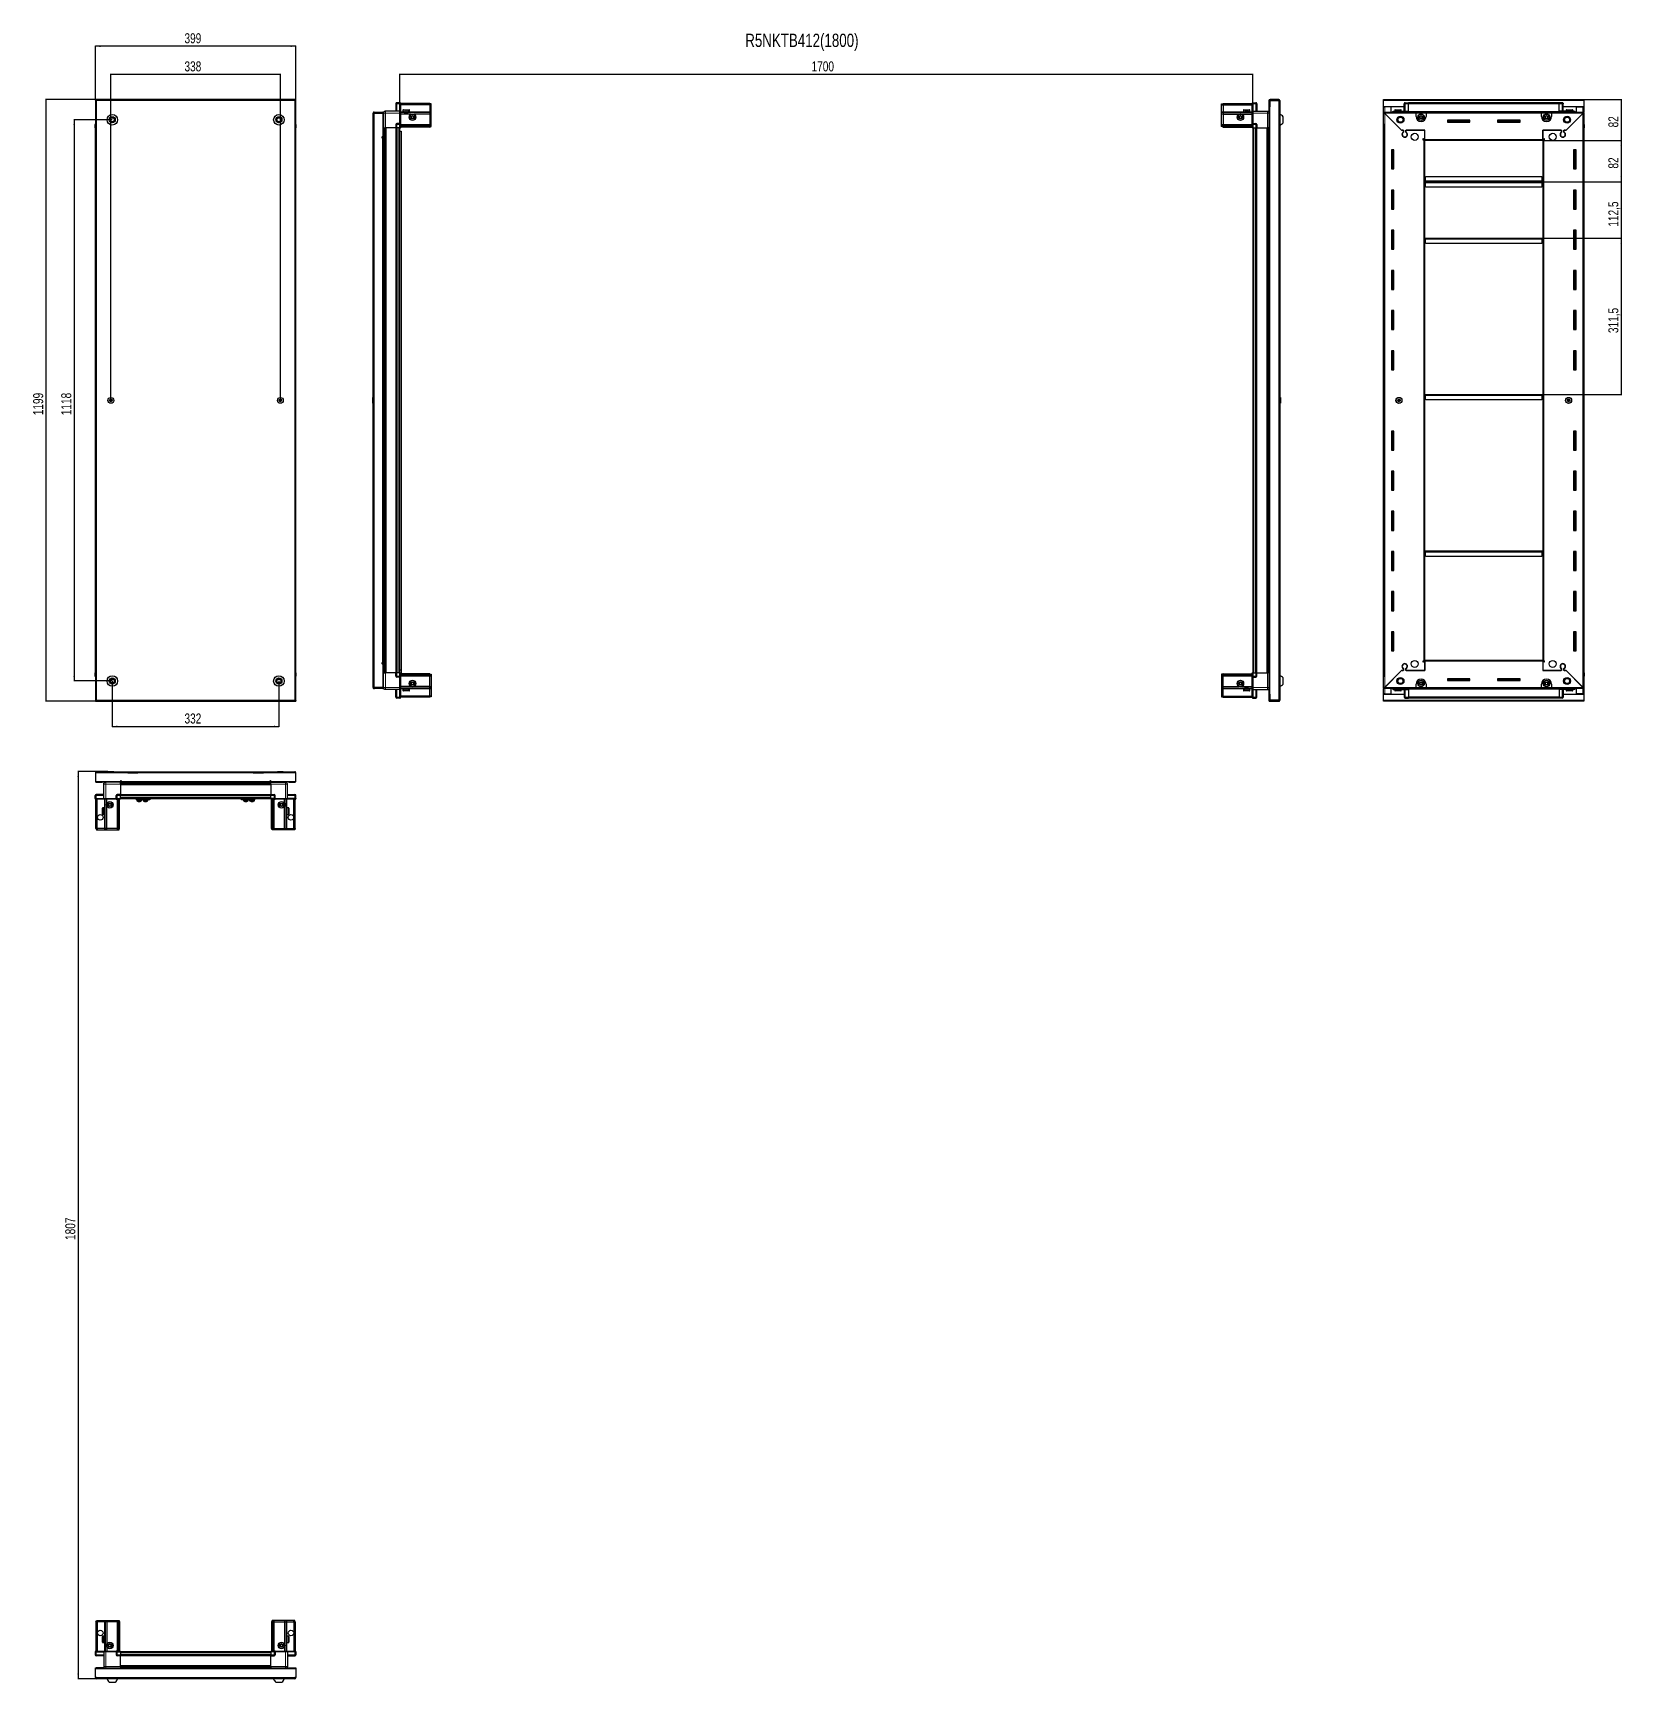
# Model space of a CAD drawing. Header units: millimetres. Extents: x 964 to 4131, y -1859 to 1425.
import ezdxf

# ---------------------------------------------------------------- set-up
doc = ezdxf.new("R2010")
doc.units = ezdxf.units.MM
doc.layers.add('FORMAT', color=7, linetype='Continuous')
doc.styles.add('SLDTEXTSTYLE0', font='TXT', dxfattribs={"width": 0.75})
doc.dimstyles.new('SLDDIMSTYLE0', dxfattribs={"dimtxt": 20, "dimasz": 10, "dimexe": 0, "dimexo": 0.0625, "dimgap": 5, "dimtad": 2, "dimdec": 1, "dimrnd": 1e-09, "dimzin": 12, "dimdsep": 46, "dimtxsty": 'SLDTEXTSTYLE0', "dimsah": 1, "dimcen": 0.09, "dimadec": 0, "dimazin": 3, "dimtfac": 1, "dimtofl": 0, "dimtmove": 0, "dimatfit": 3, "dimfxl": 0, "dimfrac": 2, "dimtolj": 1, "dimtzin": 12, "dimarcsym": 0})

msp = doc.modelspace()

# ---------------------------------------------------------------- texts
at = {"layer": 'FORMAT', "insert": (2383.44, 1424.02), "char_height": 26.4583, "attachment_point": 1, "style": 'SLDTEXTSTYLE0'}
msp.add_mtext('R5NKTB412(1800)', dxfattribs=at)

# ---------------------------------------------------------------- blocks, each defined once
blk = doc.blocks.new('_D')
at = {"layer": 'FORMAT'}
for p, q in [((1088.6, 1293.1), (989.2, 1293.1)), ((990.2, 94.1), (990.2, 1293.1)), ((1088.6, 94.1), (989.2, 94.1))]:
    blk.add_line(p, q, dxfattribs=at)
for points in [[(990.2, 1293.1), (988.6, 1283.1), (991.7, 1283.1)], [(990.2, 94.1), (991.7, 104.1), (988.6, 104.1)]]:
    blk.add_solid(points, dxfattribs=at)
at = {"layer": 'FORMAT', "insert": (964.4, 664), "char_height": 20, "attachment_point": 1, "rotation": 90, "style": 'SLDTEXTSTYLE0'}
blk.add_mtext('1199', dxfattribs=at)
blk = doc.blocks.new('_D_1')
at = {"layer": 'FORMAT'}
for p, q in [((1088.7, 1293.1), (1088.7, 1400.1)), ((1487.7, 1399.1), (1088.7, 1399.1)), ((1487.7, 1293.1), (1487.7, 1400.1))]:
    blk.add_line(p, q, dxfattribs=at)
for points in [[(1088.7, 1399.1), (1098.7, 1397.5), (1098.7, 1400.6)], [(1487.7, 1399.1), (1477.7, 1400.6), (1477.7, 1397.5)]]:
    blk.add_solid(points, dxfattribs=at)
at = {"layer": 'FORMAT', "insert": (1266, 1424.9), "char_height": 20, "attachment_point": 1, "style": 'SLDTEXTSTYLE0'}
blk.add_mtext('399', dxfattribs=at)
blk = doc.blocks.new('_D_2')
at = {"layer": 'FORMAT'}
for p, q in [((1122.2, 134.6), (1122.2, 43.1)), ((1454.2, 134.6), (1454.2, 43.1)), ((1122.2, 44.1), (1454.2, 44.1))]:
    blk.add_line(p, q, dxfattribs=at)
for points in [[(1122.2, 44.1), (1132.2, 42.5), (1132.2, 45.6)], [(1454.2, 44.1), (1444.2, 45.6), (1444.2, 42.5)]]:
    blk.add_solid(points, dxfattribs=at)
at = {"layer": 'FORMAT', "insert": (1266, 69.9), "char_height": 20, "attachment_point": 1, "style": 'SLDTEXTSTYLE0'}
blk.add_mtext('332', dxfattribs=at)
blk = doc.blocks.new('_D_3')
at = {"layer": 'FORMAT'}
for p, q in [((1119.2, 693.6), (1119.2, 1344.1)), ((1119.2, 1343.1), (1457.2, 1343.1)), ((1457.2, 693.6), (1457.2, 1344.1))]:
    blk.add_line(p, q, dxfattribs=at)
for points in [[(1119.2, 1343.1), (1129.2, 1341.5), (1129.2, 1344.6)], [(1457.2, 1343.1), (1447.2, 1344.6), (1447.2, 1341.5)]]:
    blk.add_solid(points, dxfattribs=at)
at = {"layer": 'FORMAT', "insert": (1266, 1368.9), "char_height": 20, "attachment_point": 1, "style": 'SLDTEXTSTYLE0'}
blk.add_mtext('338', dxfattribs=at)
blk = doc.blocks.new('_D_4')
at = {"layer": 'FORMAT'}
for p, q in [((1122.1, 1252.6), (1045.2, 1252.6)), ((1046.2, 1252.6), (1046.2, 134.6)), ((1122.1, 134.6), (1045.2, 134.6))]:
    blk.add_line(p, q, dxfattribs=at)
for points in [[(1046.2, 1252.6), (1044.6, 1242.6), (1047.7, 1242.6)], [(1046.2, 134.6), (1047.7, 144.6), (1044.6, 144.6)]]:
    blk.add_solid(points, dxfattribs=at)
at = {"layer": 'FORMAT', "insert": (1020.4, 664), "char_height": 20, "attachment_point": 1, "rotation": 90, "style": 'SLDTEXTSTYLE0'}
blk.add_mtext('1118', dxfattribs=at)
blk = doc.blocks.new('_D_5')
at = {"layer": 'FORMAT'}
for p, q in [((1695.1, 1236.6), (1695.1, 1344.1)), ((1695.1, 1343.1), (3395.1, 1343.1)), ((3395.1, 1236.6), (3395.1, 1344.1))]:
    blk.add_line(p, q, dxfattribs=at)
for points in [[(1695.1, 1343.1), (1705.1, 1341.5), (1705.1, 1344.6)], [(3395.1, 1343.1), (3385.1, 1344.6), (3385.1, 1341.5)]]:
    blk.add_solid(points, dxfattribs=at)
at = {"layer": 'FORMAT', "insert": (2515.6, 1368.9), "char_height": 20, "attachment_point": 1, "style": 'SLDTEXTSTYLE0'}
blk.add_mtext('1700', dxfattribs=at)
blk = doc.blocks.new('_D_6')
at = {"layer": 'FORMAT'}
for p, q in [((4054.5, 1293.1), (4130, 1293.1)), ((4129, 1293.1), (4129, 1211.1)), ((3972.5, 1211.1), (4130, 1211.1))]:
    blk.add_line(p, q, dxfattribs=at)
for points in [[(4129, 1293.1), (4127.4, 1283.1), (4130.5, 1283.1)], [(4129, 1211.1), (4130.5, 1221.1), (4127.4, 1221.1)]]:
    blk.add_solid(points, dxfattribs=at)
at = {"layer": 'FORMAT', "insert": (4103.2, 1237.3), "char_height": 20, "attachment_point": 1, "rotation": 90, "style": 'SLDTEXTSTYLE0'}
blk.add_mtext('82', dxfattribs=at)
blk = doc.blocks.new('_D_7')
at = {"layer": 'FORMAT'}
for p, q in [((3972.5, 1211.1), (4130, 1211.1)), ((4129, 1211.1), (4129, 1129.1)), ((3971.5, 1129.1), (4130, 1129.1))]:
    blk.add_line(p, q, dxfattribs=at)
for points in [[(4129, 1211.1), (4127.4, 1201.1), (4130.5, 1201.1)], [(4129, 1129.1), (4130.5, 1139.1), (4127.4, 1139.1)]]:
    blk.add_solid(points, dxfattribs=at)
at = {"layer": 'FORMAT', "insert": (4103.2, 1155.3), "char_height": 20, "attachment_point": 1, "rotation": 90, "style": 'SLDTEXTSTYLE0'}
blk.add_mtext('82', dxfattribs=at)
blk = doc.blocks.new('_D_8')
at = {"layer": 'FORMAT'}
for p, q in [((3971.5, 1129.1), (4130, 1129.1)), ((4129, 1129.1), (4129, 1016.6)), ((3971.5, 1016.6), (4130, 1016.6))]:
    blk.add_line(p, q, dxfattribs=at)
for points in [[(4129, 1129.1), (4127.4, 1119.1), (4130.5, 1119.1)], [(4129, 1016.6), (4130.5, 1026.6), (4127.4, 1026.6)]]:
    blk.add_solid(points, dxfattribs=at)
at = {"layer": 'FORMAT', "insert": (4103.2, 1039.6), "char_height": 20, "attachment_point": 1, "rotation": 90, "style": 'SLDTEXTSTYLE0'}
blk.add_mtext('112,5', dxfattribs=at)
blk = doc.blocks.new('_D_9')
at = {"layer": 'FORMAT'}
for p, q in [((3971.5, 1016.6), (4130, 1016.6)), ((4129, 1016.6), (4129, 705.1)), ((3971.5, 705.1), (4130, 705.1))]:
    blk.add_line(p, q, dxfattribs=at)
for points in [[(4129, 1016.6), (4127.4, 1006.6), (4130.5, 1006.6)], [(4129, 705.1), (4130.5, 715.1), (4127.4, 715.1)]]:
    blk.add_solid(points, dxfattribs=at)
at = {"layer": 'FORMAT', "insert": (4103.2, 827.6), "char_height": 20, "attachment_point": 1, "rotation": 90, "style": 'SLDTEXTSTYLE0'}
blk.add_mtext('311,5', dxfattribs=at)
blk = doc.blocks.new('_D_10')
at = {"layer": 'FORMAT'}
for p, q in [((1113.5, -45.9), (1053.2, -45.9)), ((1054.2, -45.9), (1054.2, -1852.9)), ((1090.7, -1852.9), (1053.2, -1852.9))]:
    blk.add_line(p, q, dxfattribs=at)
for points in [[(1054.2, -45.9), (1052.6, -55.9), (1055.7, -55.9)], [(1054.2, -1852.9), (1055.7, -1842.9), (1052.6, -1842.9)]]:
    blk.add_solid(points, dxfattribs=at)
at = {"layer": 'FORMAT', "insert": (1028.4, -978.9), "char_height": 20, "attachment_point": 1, "rotation": 90, "style": 'SLDTEXTSTYLE0'}
blk.add_mtext('1807', dxfattribs=at)

# ---------------------------------------------------------------- dimensions: what is measured, and where the dimension line sits
at = {"layer": 'FORMAT'}
for base, p1, p2, picture, middle in [((1088.66, 1399.07), (1487.66, 1293.07), (1088.66, 1293.07), '_D_1', (1288.16, 1399.07)), ((1457.16, 1343.07), (1119.16, 693.57), (1457.16, 693.57), '_D_3', (1288.16, 1343.07))]:
    dim = msp.add_linear_dim(base=base, p1=p1, p2=p2, dimstyle='SLDDIMSTYLE0', dxfattribs=at)
    dim.commit()
    dim.dimension.update_dxf_attribs({"geometry": picture, "text_midpoint": middle, "dimtype": 160})
for base, p1, p2, angle, picture, middle in [((3395.13, 1343.07), (1695.13, 1236.57), (3395.13, 1236.57), 0, '_D_5', (2545.13, 1343.07)), ((990.15, 1293.07), (1088.66, 94.07), (1088.66, 1293.07), 90, '_D', (990.15, 693.57)), ((4128.96, 1211.07), (4054.46, 1293.07), (3972.46, 1211.07), 90, '_D_6', (4128.96, 1252.07)), ((1046.15, 134.57), (1122.16, 1252.57), (1122.16, 134.57), 90, '_D_4', (1046.15, 693.57)), ((4128.96, 1129.07), (3972.46, 1211.07), (3971.46, 1129.07), 90, '_D_7', (4128.96, 1170.07)), ((4128.96, 1016.57), (3971.46, 1129.07), (3971.46, 1016.57), 90, '_D_8', (4128.96, 1072.82)), ((4128.96, 705.07), (3971.46, 1016.57), (3971.46, 705.07), 90, '_D_9', (4128.96, 860.82)), ((1454.16, 44.07), (1122.16, 134.57), (1454.16, 134.57), 0, '_D_2', (1288.16, 44.07)), ((1054.15, -1852.85), (1113.52, -45.85), (1090.76, -1852.85), 90, '_D_10', (1054.15, -949.35))]:
    dim = msp.add_linear_dim(base=base, p1=p1, p2=p2, angle=angle, dimstyle='SLDDIMSTYLE0', dxfattribs=at)
    dim.commit()
    dim.dimension.update_dxf_attribs({"geometry": picture, "text_midpoint": middle, "dimtype": 160})

# ---------------------------------------------------------------- linework, layer by layer
at = {"color": 7, "linetype": 'Continuous', "lineweight": 25}
for p, q in [((1090.76, 1293.07), (1088.66, 1293.07)), ((1088.66, 1291.57), (1088.66, 1293.07)), ((1088.66, 1291.57), (1090.76, 1291.57)), ((1088.66, 1291.57), (1088.66, 1290.97)), ((1088.66, 1290.97), (1088.66, 96.17)), ((1088.66, 1290.97), (1090.76, 1290.97)), ((1090.76, 1293.07), (1090.76, 1290.97)), ((1485.56, 1293.07), (1090.76, 1293.07)), ((1485.56, 1290.97), (1485.56, 1293.07)), ((1487.66, 1293.07), (1485.56, 1293.07)), ((1485.56, 1291.57), (1487.66, 1291.57)), ((1485.56, 1290.97), (1487.66, 1290.97)), ((1487.66, 1291.57), (1487.66, 1293.07)), ((1487.66, 1290.97), (1487.66, 1291.57)), ((1487.66, 96.17), (1487.66, 1290.97)), ((1687.28, 1284.57), (1687.28, 1269.57)), ((1695.28, 1286.57), (1689.28, 1286.57)), ((1695.28, 1286.57), (1695.62, 1286.57)), ((1695.28, 1286.57), (1695.28, 1284.57)), ((1695.28, 1269.77), (1695.28, 1284.57)), ((1695.28, 1269.77), (1695.28, 1284.57)), ((1696.48, 1286.07), (1695.62, 1286.57)), ((1696.48, 1284.57), (1696.48, 1286.07)), ((1754.78, 1285.07), (1696.48, 1285.07)), ((1696.48, 1284.57), (1696.48, 1269.77)), ((1754.78, 1282.57), (1696.48, 1282.57)), ((1754.78, 1285.07), (1754.78, 1282.57)), ((1757.78, 1284.27), (1754.78, 1285.07)), ((1754.78, 1282.57), (1754.78, 1268.07)), ((1757.78, 1282.42), (1754.78, 1282.57)), ((1757.78, 1282.42), (1757.78, 1284.27)), ((1757.78, 1268.07), (1757.78, 1282.42)), ((3332.48, 1284.27), (3335.48, 1285.07)), ((3332.48, 1282.42), (3332.48, 1284.27)), ((3332.48, 1282.42), (3335.48, 1282.57)), ((3332.48, 1268.07), (3332.48, 1282.42)), ((3335.48, 1285.07), (3335.48, 1282.57)), ((3335.48, 1285.07), (3393.78, 1285.07)), ((3335.48, 1282.57), (3335.48, 1268.07)), ((3335.48, 1282.57), (3393.78, 1282.57)), ((3394.65, 1286.57), (3393.78, 1286.07)), ((3394.65, 1286.57), (3393.78, 1286.07)), ((3393.78, 1286.07), (3393.78, 1284.57)), ((3393.78, 1269.77), (3393.78, 1284.57)), ((3394.98, 1286.57), (3394.65, 1286.57)), ((3394.98, 1286.57), (3394.65, 1286.57)), ((3394.98, 1284.57), (3394.98, 1286.57)), ((3394.98, 1286.57), (3394.98, 1286.57)), ((3394.98, 1286.57), (3400.98, 1286.57)), ((3394.98, 1284.57), (3394.98, 1269.77)), ((3402.98, 1284.57), (3402.98, 1269.57)), ((3426.98, 1290.97), (3426.98, 1278.57)), ((3428.48, 1290.97), (3428.48, 1278.57)), ((3428.98, 1278.07), (3428.98, 1290.97)), ((3428.98, 1290.97), (3446.38, 1290.97)), ((3446.38, 1293.07), (3429.08, 1293.07)), ((3446.38, 1291.57), (3429.08, 1291.57)), ((3446.38, 1291.57), (3446.38, 1293.07)), ((3446.38, 1290.97), (3448.48, 1290.97)), ((3448.48, 1290.97), (3448.48, 96.17)), ((3655.46, 1290.97), (3655.46, 1293.07)), ((3655.46, 1293.07), (4054.46, 1293.07)), ((3655.46, 1278.57), (3655.46, 1290.97)), ((3696.46, 1269.57), (3696.46, 1284.57)), ((3697.14, 1286.07), (3697.14, 1286.07)), ((3698.46, 1286.57), (3704.96, 1286.57)), ((3698.46, 1286.57), (3704.96, 1286.57)), ((3704.96, 1286.57), (3704.96, 1286.57)), ((3704.96, 1286.57), (3704.96, 1286.57)), ((3704.96, 1286.57), (3704.96, 1284.57)), ((4004.96, 1286.42), (3704.96, 1286.42)), ((3704.96, 1269.57), (3704.96, 1284.57)), ((4004.96, 1286.57), (4004.96, 1286.57)), ((4011.46, 1286.57), (4004.96, 1286.57)), ((4011.46, 1286.57), (4004.96, 1286.57)), ((4004.96, 1286.57), (4004.96, 1284.57)), ((4004.96, 1269.57), (4004.96, 1284.57)), ((4013.46, 1284.57), (4013.46, 1284.57)), ((4013.46, 1269.57), (4013.46, 1284.57)), ((4054.46, 1293.07), (4054.46, 1290.97)), ((4054.46, 1290.97), (4054.46, 1278.57)), ((1643.28, 1265.72), (1641.78, 1265.72)), ((1641.78, 1265.22), (1641.78, 1265.72)), ((1641.78, 121.92), (1641.78, 1265.22)), ((1643.88, 1266.32), (1643.88, 1267.82)), ((1643.88, 1267.82), (1644.78, 1267.82)), ((1643.88, 1266.32), (1644.78, 1266.32)), ((1643.88, 1265.82), (1661.28, 1265.82)), ((1644.78, 1266.32), (1644.78, 1267.82)), ((1644.78, 1267.82), (1661.28, 1267.82)), ((1644.78, 1266.32), (1661.28, 1266.32)), ((1661.28, 1266.32), (1661.28, 1267.82)), ((1662.78, 1265.82), (1661.28, 1265.82)), ((1661.28, 1265.82), (1661.28, 1218.32)), ((1662.78, 1265.57), (1662.78, 1236.57)), ((1695.28, 1269.57), (1666.28, 1269.57)), ((1695.28, 1269.57), (1695.28, 1269.77)), ((1695.28, 1269.57), (1696.48, 1269.57)), ((1695.28, 1265.57), (1695.28, 1269.57)), ((1695.28, 1245.27), (1695.28, 1265.57)), ((1696.48, 1269.77), (1696.48, 1269.57)), ((1696.48, 1269.57), (1696.48, 1265.57)), ((1754.78, 1267.07), (1696.48, 1267.07)), ((1696.48, 1265.57), (1696.48, 1245.27)), ((1717.78, 1263.57), (1696.48, 1263.57)), ((1701.28, 1271.47), (1701.28, 1269.07)), ((1701.28, 1269.07), (1701.28, 1268.57)), ((1701.28, 1268.57), (1701.42, 1268.57)), ((1701.61, 1269.07), (1701.42, 1269.07)), ((1701.42, 1269.07), (1701.42, 1268.57)), ((1701.42, 1268.57), (1701.61, 1268.57)), ((1701.61, 1269.07), (1701.61, 1268.57)), ((1701.61, 1268.57), (1702.14, 1268.57)), ((1702.08, 1272.27), (1709.25, 1272.27)), ((1702.54, 1269.07), (1702.14, 1269.07)), ((1702.14, 1269.07), (1702.14, 1268.57)), ((1702.14, 1268.57), (1702.54, 1268.57)), ((1702.54, 1269.07), (1702.54, 1268.57)), ((1702.54, 1268.57), (1703.41, 1268.57)), ((1703.38, 1268.57), (1703.38, 1268.47)), ((1703.38, 1268.47), (1712.18, 1268.47)), ((1703.98, 1269.07), (1703.41, 1269.07)), ((1703.41, 1269.07), (1703.41, 1268.57)), ((1703.41, 1268.57), (1703.98, 1268.57)), ((1703.78, 1268.07), (1704.47, 1267.59)), ((1703.78, 1268.07), (1708.81, 1268.07)), ((1704.47, 1267.59), (1703.78, 1267.1)), ((1703.78, 1267.1), (1703.78, 1267.07)), ((1703.78, 1267.1), (1708.81, 1267.1)), ((1703.98, 1269.07), (1703.98, 1268.57)), ((1703.98, 1268.57), (1705.1, 1268.57)), ((1704.47, 1267.59), (1708.64, 1267.59)), ((1705.79, 1269.07), (1705.1, 1269.07)), ((1705.1, 1269.07), (1705.1, 1268.57)), ((1705.1, 1268.57), (1705.79, 1268.57)), ((1705.79, 1269.07), (1705.79, 1268.57)), ((1705.79, 1268.57), (1707.07, 1268.57)), ((1707.8, 1269.07), (1707.07, 1269.07)), ((1707.07, 1269.07), (1707.07, 1268.57)), ((1707.07, 1268.57), (1707.3, 1268.57)), ((1707.3, 1269.07), (1707.3, 1268.57)), ((1707.8, 1269.07), (1707.8, 1268.57)), ((1707.8, 1269.07), (1707.8, 1268.57)), ((1707.8, 1268.57), (1709.1, 1268.57)), ((1707.8, 1268.57), (1707.8, 1268.57)), ((1708.64, 1267.59), (1711.09, 1267.59)), ((1708.81, 1268.07), (1711.78, 1268.07)), ((1708.81, 1267.1), (1711.78, 1267.1)), ((1709.81, 1269.07), (1709.1, 1269.07)), ((1709.1, 1269.07), (1709.1, 1268.57)), ((1709.16, 1269.07), (1709.16, 1268.57)), ((1709.16, 1268.57), (1709.81, 1268.57)), ((1709.25, 1272.27), (1713.48, 1272.27)), ((1709.81, 1269.07), (1709.81, 1268.57)), ((1709.81, 1268.57), (1711, 1268.57)), ((1711.62, 1269.07), (1711, 1269.07)), ((1711, 1269.07), (1711, 1268.57)), ((1711, 1268.57), (1711.62, 1268.57)), ((1711.09, 1267.59), (1711.78, 1268.07)), ((1711.78, 1267.1), (1711.09, 1267.59)), ((1711.62, 1269.07), (1711.62, 1268.57)), ((1711.62, 1268.57), (1712.59, 1268.57)), ((1711.78, 1267.07), (1711.78, 1267.1)), ((1712.18, 1268.47), (1712.18, 1268.57)), ((1713.05, 1269.07), (1712.59, 1269.07)), ((1712.59, 1269.07), (1712.59, 1268.57)), ((1712.59, 1268.57), (1713.05, 1268.57)), ((1713.05, 1269.07), (1713.05, 1268.57)), ((1713.05, 1268.57), (1713.71, 1268.57)), ((1713.97, 1269.07), (1713.71, 1269.07)), ((1713.71, 1269.07), (1713.71, 1268.57)), ((1713.71, 1268.57), (1713.97, 1268.57)), ((1713.97, 1269.07), (1713.97, 1268.57)), ((1713.97, 1268.57), (1714.24, 1268.57)), ((1714.28, 1269.07), (1714.24, 1269.07)), ((1714.24, 1269.07), (1714.24, 1268.57)), ((1714.24, 1268.57), (1714.28, 1268.57)), ((1714.28, 1269.07), (1714.28, 1271.47)), ((1714.28, 1269.07), (1714.28, 1268.57)), ((1754.78, 1263.57), (1722.78, 1263.57)), ((1754.78, 1268.07), (1754.78, 1267.07)), ((1754.78, 1267.07), (1754.78, 1263.57)), ((1757.78, 1266.27), (1754.78, 1267.07)), ((1754.78, 1263.57), (1754.78, 1243.07)), ((1754.78, 1263.57), (1757.78, 1263.24)), ((1757.78, 1266.27), (1757.78, 1268.07)), ((1757.78, 1263.24), (1757.78, 1266.27)), ((1757.78, 1243.07), (1757.78, 1263.24)), ((3332.48, 1266.27), (3332.48, 1268.07)), ((3332.48, 1266.27), (3335.48, 1267.07)), ((3332.48, 1263.24), (3332.48, 1266.27)), ((3335.48, 1263.57), (3332.48, 1263.24)), ((3332.48, 1243.07), (3332.48, 1263.24)), ((3335.48, 1268.07), (3335.48, 1267.07)), ((3335.48, 1267.07), (3335.48, 1263.57)), ((3335.48, 1267.07), (3393.78, 1267.07)), ((3335.48, 1263.57), (3335.48, 1243.07)), ((3335.48, 1263.57), (3367.48, 1263.57)), ((3372.48, 1263.57), (3393.78, 1263.57)), ((3375.98, 1271.47), (3375.98, 1268.57)), ((3375.98, 1268.57), (3376.02, 1268.57)), ((3376.14, 1269.07), (3376.02, 1269.07)), ((3376.02, 1269.07), (3376.02, 1268.57)), ((3376.02, 1268.57), (3376.14, 1268.57)), ((3376.14, 1269.07), (3376.14, 1268.57)), ((3376.14, 1268.57), (3376.55, 1268.57)), ((3376.89, 1269.07), (3376.55, 1269.07)), ((3376.55, 1269.07), (3376.55, 1268.57)), ((3376.55, 1268.57), (3376.89, 1268.57)), ((3376.78, 1272.27), (3388.18, 1272.27)), ((3376.89, 1269.07), (3376.89, 1268.57)), ((3376.89, 1268.57), (3377.66, 1268.57)), ((3378.19, 1269.07), (3377.66, 1269.07)), ((3377.66, 1269.07), (3377.66, 1268.57)), ((3377.66, 1268.57), (3378.19, 1268.57)), ((3378.08, 1268.57), (3378.08, 1268.47)), ((3378.08, 1268.47), (3386.88, 1268.47)), ((3378.19, 1269.07), (3378.19, 1268.57)), ((3378.19, 1268.57), (3379.25, 1268.57)), ((3378.48, 1268.07), (3379.17, 1267.59)), ((3378.48, 1268.07), (3386.48, 1268.07)), ((3379.17, 1267.59), (3378.48, 1267.1)), ((3378.48, 1267.1), (3378.48, 1267.07)), ((3378.48, 1267.1), (3386.48, 1267.1)), ((3379.17, 1267.59), (3385.79, 1267.59)), ((3379.91, 1269.07), (3379.25, 1269.07)), ((3379.25, 1269.07), (3379.25, 1268.57)), ((3379.25, 1268.57), (3379.91, 1268.57)), ((3379.91, 1269.07), (3379.91, 1268.57)), ((3379.91, 1268.57), (3381.15, 1268.57)), ((3381.88, 1269.07), (3381.15, 1269.07)), ((3381.15, 1269.07), (3381.15, 1268.57)), ((3381.15, 1268.57), (3381.58, 1268.57)), ((3381.58, 1269.07), (3381.58, 1268.57)), ((3381.88, 1269.07), (3381.88, 1268.57)), ((3381.88, 1268.57), (3383.18, 1268.57)), ((3383.9, 1269.07), (3383.18, 1269.07)), ((3383.18, 1269.07), (3383.18, 1268.57)), ((3383.45, 1269.07), (3383.45, 1268.57)), ((3383.45, 1268.57), (3383.9, 1268.57)), ((3383.9, 1269.07), (3383.9, 1268.57)), ((3383.9, 1268.57), (3385.14, 1268.57)), ((3385.8, 1269.07), (3385.14, 1269.07)), ((3385.14, 1269.07), (3385.14, 1268.57)), ((3385.14, 1268.57), (3385.8, 1268.57)), ((3385.79, 1267.59), (3386.48, 1268.07)), ((3386.48, 1267.1), (3385.79, 1267.59)), ((3385.8, 1269.07), (3385.8, 1268.57)), ((3385.8, 1268.57), (3386.84, 1268.57)), ((3386.48, 1267.07), (3386.48, 1267.1)), ((3387.36, 1269.07), (3386.84, 1269.07)), ((3386.84, 1269.07), (3386.84, 1268.57)), ((3386.84, 1268.57), (3387.36, 1268.57)), ((3386.88, 1268.47), (3386.88, 1268.57)), ((3387.36, 1269.07), (3387.36, 1268.57)), ((3387.36, 1268.57), (3388.12, 1268.57)), ((3388.45, 1269.07), (3388.12, 1269.07)), ((3388.12, 1269.07), (3388.12, 1268.57)), ((3388.12, 1268.57), (3388.45, 1268.57)), ((3388.45, 1269.07), (3388.45, 1268.57)), ((3388.45, 1268.57), (3388.84, 1268.57)), ((3388.95, 1269.07), (3388.84, 1269.07)), ((3388.84, 1269.07), (3388.84, 1268.57)), ((3388.84, 1268.57), (3388.95, 1268.57)), ((3388.95, 1269.07), (3388.95, 1268.57)), ((3388.95, 1268.57), (3388.98, 1268.57)), ((3388.98, 1268.57), (3388.98, 1271.47)), ((3393.78, 1269.57), (3393.78, 1269.77)), ((3394.98, 1269.57), (3393.78, 1269.57)), ((3393.78, 1265.57), (3393.78, 1269.57)), ((3393.78, 1245.27), (3393.78, 1265.57)), ((3394.98, 1269.77), (3394.98, 1269.57)), ((3394.98, 1269.57), (3394.98, 1265.57)), ((3394.98, 1269.57), (3423.98, 1269.57)), ((3394.98, 1265.57), (3394.98, 1245.27)), ((3426.88, 1278.07), (3426.88, 109.07)), ((3426.88, 1278.07), (3428.98, 1278.07)), ((3426.98, 1278.57), (3428.48, 1278.57)), ((3455.08, 1246.57), (3455.08, 1258.57)), ((3696.46, 1278.57), (3655.46, 1278.57)), ((3655.46, 1278.07), (3655.46, 1278.57)), ((3655.46, 1267.82), (3655.46, 1278.07)), ((3655.46, 1278.07), (3657.56, 1278.07)), ((3655.46, 1266.32), (3655.46, 1267.82)), ((3655.46, 1267.82), (3656.46, 1267.82)), ((3655.46, 1265.82), (3655.46, 1266.32)), ((3655.46, 1266.32), (3656.46, 1266.32)), ((3655.46, 121.32), (3655.46, 1265.82)), ((3656.96, 1265.82), (3655.46, 1265.82)), ((3656.46, 1267.82), (3719.96, 1267.82)), ((3656.46, 1266.32), (3656.46, 1267.82)), ((3656.96, 1278.07), (3656.96, 1278.57)), ((3657.06, 1265.72), (3690.96, 1231.82)), ((3670.46, 1278.07), (3657.56, 1278.07)), ((3691.66, 1231.12), (3657.56, 1265.22)), ((3670.46, 1267.82), (3670.46, 1278.07)), ((3675.96, 1269.57), (3704.96, 1269.57)), ((3677.46, 1271.47), (3677.46, 1269.57)), ((3678.26, 1272.27), (3689.66, 1272.27)), ((3690.46, 1269.57), (3690.46, 1271.47)), ((3704.96, 1269.57), (3704.96, 1269.07)), ((3704.96, 1268.42), (4004.96, 1268.42)), ((3719.96, 1265.72), (3719.96, 1267.82)), ((3719.96, 1267.82), (3739.96, 1267.82)), ((3719.96, 1266.32), (3739.96, 1266.32)), ((3719.96, 1258.82), (3719.96, 1265.72)), ((3739.96, 1267.82), (3739.96, 1265.72)), ((3739.96, 1267.82), (3969.96, 1267.82)), ((3739.96, 1265.72), (3739.96, 1258.82)), ((3827.46, 1251.57), (3782.46, 1251.57)), ((3782.46, 1251.57), (3782.46, 1248.07)), ((3827.46, 1248.82), (3782.46, 1248.82)), ((3827.46, 1248.07), (3827.46, 1251.57)), ((3927.46, 1251.57), (3882.46, 1251.57)), ((3882.46, 1251.57), (3882.46, 1248.07)), ((3927.46, 1248.82), (3882.46, 1248.82)), ((3927.46, 1248.07), (3927.46, 1251.57)), ((3969.96, 1265.72), (3969.96, 1267.82)), ((3969.96, 1267.82), (3989.96, 1267.82)), ((3969.96, 1266.32), (3989.96, 1266.32)), ((3969.96, 1258.82), (3969.96, 1265.72)), ((3989.96, 1267.82), (4053.46, 1267.82)), ((3989.96, 1267.82), (3989.96, 1265.72)), ((3989.96, 1265.72), (3989.96, 1258.82)), ((4033.96, 1269.57), (4004.96, 1269.57)), ((4004.96, 1269.57), (4004.96, 1269.07)), ((4054.46, 1278.57), (4013.46, 1278.57)), ((4052.36, 1265.22), (4018.26, 1231.12)), ((4018.96, 1231.82), (4052.86, 1265.72)), ((4019.46, 1271.47), (4019.46, 1269.57)), ((4020.26, 1272.27), (4031.66, 1272.27)), ((4032.46, 1269.57), (4032.46, 1271.47)), ((4039.46, 1278.07), (4052.36, 1278.07)), ((4039.46, 1267.82), (4039.46, 1278.07)), ((4052.36, 1278.07), (4054.46, 1278.07)), ((4052.96, 1278.07), (4052.96, 1278.57)), ((4052.96, 1265.82), (4054.46, 1265.82)), ((4053.46, 1266.32), (4053.46, 1267.82)), ((4053.46, 1267.82), (4054.46, 1267.82)), ((4053.46, 1266.32), (4054.46, 1266.32)), ((4054.46, 1278.07), (4054.46, 1278.57)), ((4054.46, 1278.07), (4054.46, 1267.82)), ((4054.46, 1266.32), (4054.46, 1267.82)), ((4054.46, 1266.32), (4054.46, 1265.82)), ((4054.46, 1265.82), (4054.46, 121.32)), ((1088.15, 1243.07), (1088.15, 1236.57)), ((1088.15, 1236.57), (1088.16, 1236.57)), ((1088.16, 1236.57), (1088.16, 1243.07)), ((1088.66, 1236.57), (1088.16, 1236.57)), ((1088.31, 1236.57), (1088.31, 150.57)), ((1487.66, 1244.39), (1487.66, 1244.39)), ((1487.66, 1236.57), (1488.16, 1236.57)), ((1488.01, 150.57), (1488.01, 1236.57)), ((1488.16, 1243.07), (1488.16, 1236.57)), ((1488.16, 1236.57), (1488.16, 1243.07)), ((1488.16, 1236.57), (1488.16, 1236.57)), ((1488.16, 1236.57), (1488.16, 1236.57)), ((1661.28, 1218.32), (1659.93, 1218.32)), ((1659.93, 1216.32), (1660.68, 1216.32)), ((1660.68, 1216.32), (1662.78, 1216.32)), ((1661.28, 1239.32), (1662.78, 1239.32)), ((1662.78, 1236.57), (1661.28, 1236.57)), ((1662.78, 1216.32), (1662.78, 170.82)), ((1663.43, 150.57), (1663.43, 1236.57)), ((1665.23, 1236.57), (1665.23, 150.57)), ((1665.26, 1236.57), (1665.26, 150.57)), ((1687.28, 1236.57), (1666.28, 1236.57)), ((1687.28, 1243.07), (1687.28, 1236.57)), ((1687.28, 1236.57), (1689.28, 1236.57)), ((1687.93, 150.57), (1687.93, 1236.57)), ((1695.28, 1245.07), (1689.28, 1245.07)), ((1695.28, 1236.57), (1689.28, 1236.57)), ((1695.13, 150.57), (1695.13, 1236.57)), ((1695.13, 1229.57), (1697.63, 1229.57)), ((1695.28, 1245.07), (1695.28, 1245.27)), ((1695.28, 1245.07), (1695.28, 1243.07)), ((1695.28, 1245.07), (1696.48, 1245.07)), ((1695.28, 1236.57), (1695.28, 1243.07)), ((1695.28, 1236.57), (1695.28, 1243.07)), ((1695.28, 1236.57), (1695.62, 1236.57)), ((1695.28, 1236.57), (1695.28, 1236.57)), ((1695.62, 1236.57), (1695.62, 1243.07)), ((1696.48, 1236.57), (1695.62, 1236.57)), ((1695.62, 1236.57), (1695.62, 1236.57)), ((1696.48, 1245.27), (1696.48, 1245.07)), ((1696.48, 1244.39), (1696.48, 1245.07)), ((1696.48, 1244.39), (1696.48, 1236.57)), ((1754.78, 1242.07), (1696.48, 1242.07)), ((1754.78, 1241.07), (1696.48, 1241.07)), ((1754.78, 1239.57), (1696.48, 1239.57)), ((1754.78, 1238.07), (1696.48, 1238.07)), ((1697.63, 1229.57), (1697.63, 156.07)), ((1754.78, 1243.07), (1754.78, 1242.07)), ((1754.78, 1242.07), (1754.78, 1241.07)), ((1754.78, 1242.07), (1757.78, 1241.27)), ((1754.78, 1241.07), (1754.78, 1239.57)), ((1754.78, 1241.07), (1757.78, 1240.53)), ((1754.78, 1239.57), (1757.78, 1240.03)), ((1754.78, 1239.57), (1754.78, 1238.07)), ((1754.78, 1238.07), (1757.78, 1238.87)), ((1757.78, 1241.27), (1757.78, 1243.07)), ((1757.78, 1240.53), (1757.78, 1241.27)), ((1757.78, 1240.03), (1757.78, 1240.53)), ((1757.78, 1238.87), (1757.78, 1240.03)), ((3332.48, 1241.27), (3332.48, 1243.07)), ((3335.48, 1242.07), (3332.48, 1241.27)), ((3332.48, 1240.53), (3332.48, 1241.27)), ((3335.48, 1241.07), (3332.48, 1240.53)), ((3332.48, 1240.03), (3332.48, 1240.53)), ((3332.48, 1238.87), (3332.48, 1240.03)), ((3335.48, 1239.57), (3332.48, 1240.03)), ((3335.48, 1238.07), (3332.48, 1238.87)), ((3335.48, 1243.07), (3335.48, 1242.07)), ((3335.48, 1242.07), (3335.48, 1241.07)), ((3335.48, 1242.07), (3393.78, 1242.07)), ((3335.48, 1241.07), (3393.78, 1241.07)), ((3335.48, 1241.07), (3335.48, 1239.57)), ((3335.48, 1239.57), (3335.48, 1238.07)), ((3335.48, 1239.57), (3393.78, 1239.57)), ((3335.48, 1238.07), (3393.78, 1238.07)), ((3393.78, 1245.07), (3393.78, 1245.27)), ((3394.98, 1245.07), (3393.78, 1245.07)), ((3393.78, 1245.07), (3393.78, 1244.39)), ((3393.78, 1236.57), (3393.78, 1244.39)), ((3394.65, 1236.57), (3393.78, 1236.57)), ((3394.65, 1243.07), (3394.65, 1236.57)), ((3394.98, 1236.57), (3394.65, 1236.57)), ((3394.98, 1245.27), (3394.98, 1245.07)), ((3394.98, 1243.07), (3394.98, 1245.07)), ((3394.98, 1245.07), (3400.98, 1245.07)), ((3394.98, 1243.07), (3394.98, 1245.07)), ((3394.98, 1243.07), (3394.98, 1236.57)), ((3394.98, 1236.57), (3400.98, 1236.57)), ((3395.13, 1236.57), (3395.13, 150.57)), ((3402.98, 1236.57), (3400.98, 1236.57)), ((3402.33, 1236.57), (3402.33, 150.57)), ((3402.98, 1243.07), (3402.98, 1236.57)), ((3402.98, 1236.57), (3423.98, 1236.57)), ((3425.01, 150.57), (3425.01, 1236.57)), ((3425.04, 150.57), (3425.04, 1236.57)), ((3426.83, 1236.57), (3426.83, 150.57)), ((3654.96, 1243.07), (3654.96, 1236.57)), ((3654.96, 1236.57), (3654.96, 1243.07)), ((3654.96, 1236.57), (3654.96, 1236.57)), ((3655.46, 1236.57), (3654.96, 1236.57)), ((3655.11, 1236.57), (3655.11, 150.57)), ((3690.96, 1231.82), (3695.16, 1231.82)), ((3692.36, 1231.82), (3691.66, 1231.12)), ((3694.46, 1231.82), (3692.36, 1231.82)), ((3694.46, 1231.82), (3694.46, 1227.93)), ((3695.16, 1231.82), (3695.16, 1227.53)), ((3695.46, 1218.96), (3695.46, 1218.2)), ((3699.76, 1231.82), (3737.46, 1231.82)), ((3699.76, 1227.53), (3699.76, 1231.82)), ((3700.46, 1227.93), (3700.46, 1231.82)), ((3737.46, 1231.82), (3700.46, 1231.82)), ((3737.46, 1213.17), (3737.46, 1231.82)), ((3737.46, 1214.57), (3737.46, 1231.82)), ((3782.46, 1248.07), (3827.46, 1248.07)), ((3882.46, 1248.07), (3927.46, 1248.07)), ((3972.46, 1231.82), (4010.16, 1231.82)), ((3972.46, 1213.17), (3972.46, 1231.82)), ((3972.46, 1231.82), (3972.46, 1214.57)), ((4009.46, 1231.82), (3972.46, 1231.82)), ((4009.46, 1231.82), (4009.46, 1227.93)), ((4010.16, 1231.82), (4010.16, 1227.53)), ((4014.46, 1218.96), (4014.46, 1218.2)), ((4014.76, 1231.82), (4018.96, 1231.82)), ((4014.76, 1227.53), (4014.76, 1231.82)), ((4017.56, 1231.82), (4015.46, 1231.82)), ((4015.46, 1227.93), (4015.46, 1231.82)), ((4018.26, 1231.12), (4017.56, 1231.82)), ((4054.46, 1244.39), (4054.46, 1244.39)), ((4054.46, 1236.57), (4054.96, 1236.57)), ((4054.81, 150.57), (4054.81, 1236.57)), ((4054.96, 1243.07), (4054.96, 1236.57)), ((4054.96, 1236.57), (4054.96, 1243.07)), ((4054.96, 1236.57), (4054.96, 1236.57)), ((4054.96, 1236.57), (4054.96, 1236.57)), ((3675.96, 1192.57), (3670.96, 1192.57)), ((3670.96, 1192.57), (3670.96, 1154.57)), ((3673.11, 1154.57), (3673.11, 1192.57)), ((3674.9, 1154.57), (3674.9, 1192.57)), ((3674.94, 1154.57), (3674.94, 1192.57)), ((3675.96, 1154.57), (3675.96, 1192.57)), ((3734.61, 1214.57), (3737.46, 1214.57)), ((3735.36, 1212.57), (3734.61, 1212.57)), ((3735.36, 1212.57), (3737.46, 1212.57)), ((3737.46, 1213.57), (3735.46, 1213.57)), ((3735.46, 1213.57), (3735.46, 1212.57)), ((3737.46, 1211.07), (3737.46, 1213.17)), ((3972.46, 1211.07), (3737.46, 1211.07)), ((3737.46, 176.07), (3737.46, 1211.07)), ((3972.46, 1214.57), (3975.31, 1214.57)), ((3974.46, 1213.57), (3972.46, 1213.57)), ((3972.46, 1213.17), (3972.46, 1211.07)), ((3972.46, 1212.57), (3974.56, 1212.57)), ((3972.46, 1211.07), (3972.46, 176.07)), ((3974.46, 1212.57), (3974.46, 1213.57)), ((3975.31, 1212.57), (3974.56, 1212.57)), ((4033.96, 1192.57), (4033.96, 1154.57)), ((4038.96, 1192.57), (4033.96, 1192.57)), ((4034.98, 1192.57), (4034.98, 1154.57)), ((4035.02, 1192.57), (4035.02, 1154.57)), ((4036.81, 1192.57), (4036.81, 1154.57)), ((4038.96, 1154.57), (4038.96, 1192.57)), ((3670.96, 1154.57), (3675.96, 1154.57)), ((4033.96, 1154.57), (4038.96, 1154.57)), ((3738.21, 1129.07), (3737.46, 1129.07)), ((3738.46, 1131.92), (3738.21, 1131.92)), ((3738.21, 1131.92), (3738.21, 1129.07)), ((3738.21, 1129.07), (3738.21, 1126.22)), ((3738.21, 1126.22), (3738.46, 1126.22)), ((3739.46, 1139.07), (3738.46, 1138.07)), ((3738.46, 1138.07), (3738.46, 1131.17)), ((3738.46, 1129.07), (3738.46, 1131.17)), ((3738.46, 1126.97), (3738.46, 1129.07)), ((3971.46, 1129.07), (3738.46, 1129.07)), ((3738.46, 1126.97), (3738.46, 1120.07)), ((3738.46, 1120.07), (3739.46, 1119.07)), ((3970.46, 1139.07), (3739.46, 1139.07)), ((3739.46, 1119.07), (3970.46, 1119.07)), ((3971.46, 1138.07), (3970.46, 1139.07)), ((3970.46, 1119.07), (3971.46, 1120.07)), ((3971.46, 1131.17), (3971.46, 1138.07)), ((3971.71, 1131.92), (3971.46, 1131.92)), ((3971.46, 1131.17), (3971.46, 1129.07)), ((3971.46, 1129.07), (3971.46, 1126.97)), ((3971.46, 1120.07), (3971.46, 1126.97)), ((3971.46, 1126.22), (3971.71, 1126.22)), ((3971.71, 1129.07), (3971.71, 1131.92)), ((3971.71, 1126.22), (3971.71, 1129.07)), ((3972.46, 1129.07), (3971.71, 1129.07)), ((3675.96, 1112.57), (3670.96, 1112.57)), ((3670.96, 1112.57), (3670.96, 1074.57)), ((3673.11, 1074.57), (3673.11, 1112.57)), ((3674.9, 1074.57), (3674.9, 1112.57)), ((3674.94, 1074.57), (3674.94, 1112.57)), ((3675.96, 1074.57), (3675.96, 1112.57)), ((4033.96, 1112.57), (4033.96, 1074.57)), ((4038.96, 1112.57), (4033.96, 1112.57)), ((4034.98, 1112.57), (4034.98, 1074.57)), ((4035.02, 1112.57), (4035.02, 1074.57)), ((4036.81, 1112.57), (4036.81, 1074.57)), ((4038.96, 1074.57), (4038.96, 1112.57)), ((3670.96, 1074.57), (3675.96, 1074.57)), ((4033.96, 1074.57), (4038.96, 1074.57)), ((3675.96, 1032.57), (3670.96, 1032.57)), ((3670.96, 1032.57), (3670.96, 994.57)), ((3673.11, 994.57), (3673.11, 1032.57)), ((3674.9, 994.57), (3674.9, 1032.57)), ((3674.94, 994.57), (3674.94, 1032.57)), ((3675.96, 994.57), (3675.96, 1032.57)), ((4033.96, 1032.57), (4033.96, 994.57)), ((4038.96, 1032.57), (4033.96, 1032.57)), ((4034.98, 1032.57), (4034.98, 994.57)), ((4035.02, 1032.57), (4035.02, 994.57)), ((4036.81, 1032.57), (4036.81, 994.57)), ((4038.96, 994.57), (4038.96, 1032.57)), ((3670.96, 994.57), (3675.96, 994.57)), ((3737.46, 1016.57), (3738.21, 1016.57)), ((3738.21, 1016.57), (3738.21, 1013.72)), ((3738.21, 1013.72), (3738.46, 1013.72)), ((3738.46, 1016.57), (3971.46, 1016.57)), ((3738.46, 1014.47), (3738.46, 1016.57)), ((3738.46, 1014.47), (3738.46, 1007.57)), ((3738.46, 1007.57), (3739.46, 1006.57)), ((3739.46, 1006.57), (3970.46, 1006.57)), ((3970.46, 1006.57), (3971.46, 1007.57)), ((3971.46, 1016.57), (3971.46, 1014.47)), ((3971.46, 1007.57), (3971.46, 1014.47)), ((3971.46, 1013.72), (3971.71, 1013.72)), ((3971.71, 1013.72), (3971.71, 1016.57)), ((3971.71, 1016.57), (3972.46, 1016.57)), ((4033.96, 994.57), (4038.96, 994.57)), ((3675.96, 952.57), (3670.96, 952.57)), ((3670.96, 952.57), (3670.96, 914.57)), ((3673.11, 914.57), (3673.11, 952.57)), ((3674.9, 914.57), (3674.9, 952.57)), ((3674.94, 914.57), (3674.94, 952.57)), ((3675.96, 914.57), (3675.96, 952.57)), ((4033.96, 952.57), (4033.96, 914.57)), ((4038.96, 952.57), (4033.96, 952.57)), ((4034.98, 952.57), (4034.98, 914.57)), ((4035.02, 952.57), (4035.02, 914.57)), ((4036.81, 952.57), (4036.81, 914.57)), ((4038.96, 914.57), (4038.96, 952.57)), ((3670.96, 914.57), (3675.96, 914.57)), ((4033.96, 914.57), (4038.96, 914.57)), ((3675.96, 872.57), (3670.96, 872.57)), ((3670.96, 872.57), (3670.96, 834.57)), ((3673.11, 834.57), (3673.11, 872.57)), ((3674.9, 834.57), (3674.9, 872.57)), ((3674.94, 834.57), (3674.94, 872.57)), ((3675.96, 834.57), (3675.96, 872.57)), ((4033.96, 872.57), (4033.96, 834.57)), ((4038.96, 872.57), (4033.96, 872.57)), ((4034.98, 872.57), (4034.98, 834.57)), ((4035.02, 872.57), (4035.02, 834.57)), ((4036.81, 872.57), (4036.81, 834.57)), ((4038.96, 834.57), (4038.96, 872.57)), ((3670.96, 834.57), (3675.96, 834.57)), ((4033.96, 834.57), (4038.96, 834.57)), ((3675.96, 792.57), (3670.96, 792.57)), ((3670.96, 792.57), (3670.96, 754.57)), ((3673.11, 754.57), (3673.11, 792.57)), ((3674.9, 754.57), (3674.9, 792.57)), ((3674.94, 754.57), (3674.94, 792.57)), ((3675.96, 754.57), (3675.96, 792.57)), ((4033.96, 792.57), (4033.96, 754.57)), ((4038.96, 792.57), (4033.96, 792.57)), ((4034.98, 792.57), (4034.98, 754.57)), ((4035.02, 792.57), (4035.02, 754.57)), ((4036.81, 792.57), (4036.81, 754.57)), ((4038.96, 754.57), (4038.96, 792.57)), ((3670.96, 754.57), (3675.96, 754.57)), ((4033.96, 754.57), (4038.96, 754.57)), ((1641.78, 699.36), (1641.48, 699.36)), ((1641.48, 687.79), (1641.48, 699.36)), ((1663.28, 703.07), (1663.28, 684.07)), ((3449.47, 699.36), (3448.48, 698.37)), ((3449.98, 699.36), (3449.47, 699.36)), ((3449.47, 699.36), (3449.47, 687.79)), ((3449.98, 699.36), (3449.98, 687.79)), ((3737.46, 705.07), (3738.21, 705.07)), ((3738.21, 705.07), (3738.21, 702.22)), ((3738.21, 702.22), (3738.46, 702.22)), ((3738.46, 702.97), (3738.46, 705.07)), ((3738.46, 705.07), (3971.46, 705.07)), ((3738.46, 702.97), (3738.46, 696.07)), ((3738.46, 696.07), (3739.46, 695.07)), ((3739.46, 695.07), (3970.46, 695.07)), ((3970.46, 695.07), (3971.46, 696.07)), ((3971.46, 705.07), (3971.46, 702.97)), ((3971.46, 696.07), (3971.46, 702.97)), ((3971.46, 702.22), (3971.71, 702.22)), ((3971.71, 702.22), (3971.71, 705.07)), ((3971.71, 705.07), (3972.46, 705.07)), ((1641.48, 687.79), (1641.78, 687.79)), ((3448.48, 688.77), (3449.47, 687.79)), ((3449.47, 687.79), (3449.98, 687.79)), ((3675.96, 632.57), (3670.96, 632.57)), ((3670.96, 632.57), (3670.96, 594.57)), ((3673.11, 594.57), (3673.11, 632.57)), ((3674.9, 594.57), (3674.9, 632.57)), ((3674.94, 594.57), (3674.94, 632.57)), ((3675.96, 594.57), (3675.96, 632.57)), ((4033.96, 632.57), (4033.96, 594.57)), ((4038.96, 632.57), (4033.96, 632.57)), ((4034.98, 632.57), (4034.98, 594.57)), ((4035.02, 632.57), (4035.02, 594.57)), ((4036.81, 632.57), (4036.81, 594.57)), ((4038.96, 594.57), (4038.96, 632.57)), ((3670.96, 594.57), (3675.96, 594.57)), ((4033.96, 594.57), (4038.96, 594.57)), ((3675.96, 552.57), (3670.96, 552.57)), ((3670.96, 552.57), (3670.96, 514.57)), ((3673.11, 514.57), (3673.11, 552.57)), ((3674.9, 514.57), (3674.9, 552.57)), ((3674.94, 514.57), (3674.94, 552.57)), ((3675.96, 514.57), (3675.96, 552.57)), ((4033.96, 552.57), (4033.96, 514.57)), ((4038.96, 552.57), (4033.96, 552.57)), ((4034.98, 552.57), (4034.98, 514.57)), ((4035.02, 552.57), (4035.02, 514.57)), ((4036.81, 552.57), (4036.81, 514.57)), ((4038.96, 514.57), (4038.96, 552.57)), ((3670.96, 514.57), (3675.96, 514.57)), ((4033.96, 514.57), (4038.96, 514.57)), ((3675.96, 472.57), (3670.96, 472.57)), ((3670.96, 472.57), (3670.96, 434.57)), ((3673.11, 434.57), (3673.11, 472.57)), ((3674.9, 434.57), (3674.9, 472.57)), ((3674.94, 434.57), (3674.94, 472.57)), ((3675.96, 434.57), (3675.96, 472.57)), ((4033.96, 472.57), (4033.96, 434.57)), ((4038.96, 472.57), (4033.96, 472.57)), ((4034.98, 472.57), (4034.98, 434.57)), ((4035.02, 472.57), (4035.02, 434.57)), ((4036.81, 472.57), (4036.81, 434.57)), ((4038.96, 434.57), (4038.96, 472.57)), ((3670.96, 434.57), (3675.96, 434.57)), ((4033.96, 434.57), (4038.96, 434.57)), ((3675.96, 392.57), (3670.96, 392.57)), ((3670.96, 392.57), (3670.96, 354.57)), ((3673.11, 354.57), (3673.11, 392.57)), ((3674.9, 354.57), (3674.9, 392.57)), ((3674.94, 354.57), (3674.94, 392.57)), ((3675.96, 354.57), (3675.96, 392.57)), ((3737.46, 393.57), (3738.21, 393.57)), ((3738.21, 393.57), (3738.21, 390.72)), ((3738.21, 390.72), (3738.46, 390.72)), ((3738.46, 391.47), (3738.46, 393.57)), ((3738.46, 393.57), (3971.46, 393.57)), ((3738.46, 391.47), (3738.46, 384.57)), ((3738.46, 384.57), (3739.46, 383.57)), ((3739.46, 383.57), (3970.46, 383.57)), ((3970.46, 383.57), (3971.46, 384.57)), ((3971.46, 393.57), (3971.46, 391.47)), ((3971.46, 384.57), (3971.46, 391.47)), ((3971.46, 390.72), (3971.71, 390.72)), ((3971.71, 390.72), (3971.71, 393.57)), ((3971.71, 393.57), (3972.46, 393.57)), ((4033.96, 392.57), (4033.96, 354.57)), ((4038.96, 392.57), (4033.96, 392.57)), ((4034.98, 392.57), (4034.98, 354.57)), ((4035.02, 392.57), (4035.02, 354.57)), ((4036.81, 392.57), (4036.81, 354.57)), ((4038.96, 354.57), (4038.96, 392.57)), ((3670.96, 354.57), (3675.96, 354.57)), ((4033.96, 354.57), (4038.96, 354.57)), ((3675.96, 312.57), (3670.96, 312.57)), ((3670.96, 312.57), (3670.96, 274.57)), ((3673.11, 274.57), (3673.11, 312.57)), ((3674.9, 274.57), (3674.9, 312.57)), ((3674.94, 274.57), (3674.94, 312.57)), ((3675.96, 274.57), (3675.96, 312.57)), ((4033.96, 312.57), (4033.96, 274.57)), ((4038.96, 312.57), (4033.96, 312.57)), ((4034.98, 312.57), (4034.98, 274.57)), ((4035.02, 312.57), (4035.02, 274.57)), ((4036.81, 312.57), (4036.81, 274.57)), ((4038.96, 274.57), (4038.96, 312.57)), ((3670.96, 274.57), (3675.96, 274.57)), ((4033.96, 274.57), (4038.96, 274.57)), ((3675.96, 232.57), (3670.96, 232.57)), ((3670.96, 232.57), (3670.96, 194.57)), ((3673.11, 194.57), (3673.11, 232.57)), ((3674.9, 194.57), (3674.9, 232.57)), ((3674.94, 194.57), (3674.94, 232.57)), ((3675.96, 194.57), (3675.96, 232.57)), ((4033.96, 232.57), (4033.96, 194.57)), ((4038.96, 232.57), (4033.96, 232.57)), ((4034.98, 232.57), (4034.98, 194.57)), ((4035.02, 232.57), (4035.02, 194.57)), ((4036.81, 232.57), (4036.81, 194.57)), ((4038.96, 194.57), (4038.96, 232.57)), ((1660.68, 170.82), (1659.93, 170.82)), ((1659.93, 168.82), (1661.28, 168.82)), ((1662.78, 170.82), (1660.68, 170.82)), ((1661.28, 168.82), (1661.28, 121.32)), ((3670.96, 194.57), (3675.96, 194.57)), ((3695.46, 168.94), (3695.46, 168.18)), ((3734.61, 174.57), (3735.36, 174.57)), ((3737.46, 172.57), (3734.61, 172.57)), ((3737.46, 174.57), (3735.36, 174.57)), ((3735.46, 174.57), (3735.46, 173.57)), ((3735.46, 173.57), (3737.46, 173.57)), ((3737.46, 173.97), (3737.46, 176.07)), ((3737.46, 176.07), (3972.46, 176.07)), ((3737.46, 173.97), (3737.46, 155.32)), ((3737.46, 155.32), (3737.46, 172.57)), ((3972.46, 176.07), (3972.46, 173.97)), ((3974.56, 174.57), (3972.46, 174.57)), ((3972.46, 173.97), (3972.46, 155.32)), ((3972.46, 173.57), (3974.46, 173.57)), ((3972.46, 172.57), (3972.46, 155.32)), ((3975.31, 172.57), (3972.46, 172.57)), ((3974.46, 173.57), (3974.46, 174.57)), ((3974.56, 174.57), (3975.31, 174.57)), ((4014.46, 168.94), (4014.46, 168.18)), ((4033.96, 194.57), (4038.96, 194.57)), ((1088.15, 144.07), (1088.15, 150.57)), ((1088.15, 150.57), (1088.16, 150.57)), ((1088.16, 150.57), (1088.16, 150.57)), ((1088.16, 150.57), (1088.16, 144.07)), ((1088.65, 150.57), (1088.16, 150.57)), ((1088.65, 142.75), (1088.65, 142.75)), ((1487.66, 150.57), (1488.16, 150.57)), ((1488.16, 150.57), (1488.16, 150.57)), ((1488.16, 144.07), (1488.16, 150.57)), ((1488.16, 150.57), (1488.16, 144.07)), ((1662.78, 150.57), (1661.28, 150.57)), ((1662.78, 147.82), (1661.28, 147.82)), ((1662.78, 121.57), (1662.78, 150.57)), ((1687.28, 150.57), (1666.28, 150.57)), ((1687.28, 144.07), (1687.28, 150.57)), ((1687.28, 150.57), (1689.28, 150.57)), ((1695.28, 150.57), (1689.28, 150.57)), ((1695.28, 142.07), (1689.28, 142.07)), ((1697.63, 156.07), (1695.13, 156.07)), ((1695.28, 144.07), (1695.28, 150.57)), ((1695.28, 150.57), (1695.62, 150.57)), ((1695.28, 144.07), (1695.28, 142.07)), ((1695.28, 144.07), (1695.28, 142.07)), ((1695.28, 142.07), (1696.48, 142.07)), ((1695.28, 141.87), (1695.28, 142.07)), ((1695.28, 121.57), (1695.28, 141.87)), ((1695.62, 144.07), (1695.62, 150.57)), ((1695.62, 150.57), (1696.48, 150.57)), ((1696.48, 150.57), (1696.48, 142.75)), ((1754.78, 149.07), (1696.48, 149.07)), ((1754.78, 147.57), (1696.48, 147.57)), ((1754.78, 146.07), (1696.48, 146.07)), ((1754.78, 145.07), (1696.48, 145.07)), ((1696.48, 142.07), (1696.48, 142.75)), ((1696.48, 142.07), (1696.48, 141.87)), ((1696.48, 141.87), (1696.48, 121.57)), ((1697.63, 156.07), (1697.63, 149.07)), ((1754.78, 147.57), (1754.78, 149.07)), ((1754.78, 149.07), (1757.78, 148.27)), ((1754.78, 146.07), (1754.78, 147.57)), ((1754.78, 147.57), (1757.78, 147.12)), ((1754.78, 146.07), (1757.78, 146.62)), ((1754.78, 145.07), (1754.78, 146.07)), ((1754.78, 145.07), (1757.78, 145.87)), ((1754.78, 144.07), (1754.78, 145.07)), ((1754.78, 123.57), (1754.78, 144.07)), ((1757.78, 148.27), (1757.78, 147.12)), ((1757.78, 147.12), (1757.78, 146.62)), ((1757.78, 146.62), (1757.78, 145.87)), ((1757.78, 145.87), (1757.78, 144.07)), ((1757.78, 144.07), (1757.78, 123.9)), ((3335.48, 149.07), (3332.48, 148.27)), ((3332.48, 148.27), (3332.48, 147.12)), ((3335.48, 147.57), (3332.48, 147.12)), ((3332.48, 147.12), (3332.48, 146.62)), ((3335.48, 146.07), (3332.48, 146.62)), ((3332.48, 146.62), (3332.48, 145.87)), ((3335.48, 145.07), (3332.48, 145.87)), ((3332.48, 145.87), (3332.48, 144.07)), ((3332.48, 144.07), (3332.48, 123.9)), ((3335.48, 147.57), (3335.48, 149.07)), ((3335.48, 149.07), (3393.78, 149.07)), ((3335.48, 146.07), (3335.48, 147.57)), ((3335.48, 147.57), (3393.78, 147.57)), ((3335.48, 146.07), (3393.78, 146.07)), ((3335.48, 145.07), (3335.48, 146.07)), ((3335.48, 145.07), (3393.78, 145.07)), ((3335.48, 144.07), (3335.48, 145.07)), ((3335.48, 123.57), (3335.48, 144.07)), ((3393.78, 142.75), (3393.78, 150.57)), ((3393.78, 150.57), (3394.65, 150.57)), ((3393.78, 142.75), (3393.78, 142.07)), ((3394.98, 142.07), (3393.78, 142.07)), ((3393.78, 141.87), (3393.78, 142.07)), ((3393.78, 121.57), (3393.78, 141.87)), ((3394.65, 150.57), (3394.65, 150.57)), ((3394.65, 150.57), (3394.65, 144.07)), ((3394.98, 150.57), (3394.65, 150.57)), ((3394.98, 150.57), (3394.98, 144.07)), ((3394.98, 150.57), (3394.98, 150.57)), ((3394.98, 150.57), (3400.98, 150.57)), ((3394.98, 150.57), (3394.98, 144.07)), ((3394.98, 142.07), (3394.98, 144.07)), ((3394.98, 142.07), (3394.98, 141.87)), ((3394.98, 142.07), (3400.98, 142.07)), ((3394.98, 141.87), (3394.98, 121.57)), ((3402.98, 150.57), (3400.98, 150.57)), ((3402.98, 144.07), (3402.98, 150.57)), ((3402.98, 150.57), (3423.98, 150.57)), ((3455.08, 128.57), (3455.08, 140.57)), ((3654.96, 150.57), (3654.96, 150.57)), ((3654.96, 144.07), (3654.96, 150.57)), ((3654.96, 150.57), (3654.96, 150.57)), ((3654.96, 150.57), (3654.96, 144.07)), ((3655.46, 150.57), (3654.96, 150.57)), ((3655.46, 142.75), (3655.46, 142.75)), ((3690.96, 155.32), (3657.06, 121.42)), ((3657.56, 121.92), (3691.66, 156.02)), ((3695.16, 155.32), (3690.96, 155.32)), ((3691.66, 156.02), (3692.36, 155.32)), ((3692.36, 155.32), (3694.46, 155.32)), ((3694.46, 159.21), (3694.46, 155.32)), ((3695.16, 159.61), (3695.16, 155.32)), ((3699.76, 155.32), (3699.76, 159.61)), ((3737.46, 155.32), (3699.76, 155.32)), ((3700.46, 155.32), (3700.46, 159.21)), ((3700.46, 155.32), (3737.46, 155.32)), ((3827.46, 139.07), (3782.46, 139.07)), ((3782.46, 139.07), (3782.46, 135.57)), ((3782.46, 138.32), (3827.46, 138.32)), ((3782.46, 135.57), (3827.46, 135.57)), ((3827.46, 135.57), (3827.46, 139.07)), ((3927.46, 139.07), (3882.46, 139.07)), ((3882.46, 139.07), (3882.46, 135.57)), ((3882.46, 138.32), (3927.46, 138.32)), ((3882.46, 135.57), (3927.46, 135.57)), ((3927.46, 135.57), (3927.46, 139.07)), ((4010.16, 155.32), (3972.46, 155.32)), ((3972.46, 155.32), (4009.46, 155.32)), ((4009.46, 159.21), (4009.46, 155.32)), ((4010.16, 159.61), (4010.16, 155.32)), ((4014.76, 155.32), (4014.76, 159.61)), ((4018.96, 155.32), (4014.76, 155.32)), ((4015.46, 155.32), (4015.46, 159.21)), ((4015.46, 155.32), (4017.56, 155.32)), ((4017.56, 155.32), (4018.26, 156.02)), ((4018.26, 156.02), (4052.36, 121.92)), ((4052.86, 121.42), (4018.96, 155.32)), ((4054.46, 150.57), (4054.96, 150.57)), ((4054.96, 150.57), (4054.96, 150.57)), ((4054.96, 144.07), (4054.96, 150.57)), ((4054.96, 150.57), (4054.96, 144.07)), ((1641.78, 121.42), (1641.78, 121.92)), ((1643.28, 121.42), (1641.78, 121.42)), ((1661.28, 121.32), (1643.88, 121.32)), ((1643.88, 120.82), (1643.88, 119.32)), ((1643.88, 120.82), (1644.78, 120.82)), ((1643.88, 119.32), (1644.78, 119.32)), ((1644.78, 120.82), (1644.78, 119.32)), ((1661.28, 120.82), (1644.78, 120.82)), ((1661.28, 119.32), (1644.78, 119.32)), ((1661.28, 121.32), (1662.78, 121.32)), ((1661.28, 120.82), (1661.28, 119.32)), ((1695.28, 117.57), (1666.28, 117.57)), ((1687.28, 102.57), (1687.28, 117.57)), ((1695.28, 100.57), (1689.28, 100.57)), ((1695.28, 117.57), (1695.28, 121.57)), ((1695.28, 117.57), (1696.48, 117.57)), ((1695.28, 117.37), (1695.28, 117.57)), ((1695.28, 102.57), (1695.28, 117.37)), ((1695.28, 102.57), (1695.28, 100.57)), ((1695.28, 100.57), (1695.62, 100.57)), ((1695.28, 100.57), (1695.28, 100.57)), ((1695.28, 100.57), (1695.62, 100.57)), ((1695.62, 100.57), (1696.48, 101.07)), ((1695.62, 100.57), (1696.48, 101.07)), ((1717.78, 123.57), (1696.48, 123.57)), ((1696.48, 121.57), (1696.48, 117.57)), ((1754.78, 120.07), (1696.48, 120.07)), ((1696.48, 117.57), (1696.48, 117.37)), ((1696.48, 117.37), (1696.48, 102.57)), ((1754.78, 104.57), (1696.48, 104.57)), ((1696.48, 101.07), (1696.48, 102.57)), ((1754.78, 102.07), (1696.48, 102.07)), ((1701.28, 118.57), (1701.28, 115.67)), ((1701.38, 118.57), (1701.28, 118.57)), ((1701.38, 118.07), (1701.38, 118.57)), ((1701.55, 118.57), (1701.38, 118.57)), ((1701.38, 118.07), (1701.55, 118.07)), ((1701.55, 118.07), (1701.55, 118.57)), ((1702.04, 118.57), (1701.55, 118.57)), ((1702.04, 118.07), (1702.04, 118.57)), ((1702.42, 118.57), (1702.04, 118.57)), ((1702.04, 118.07), (1702.42, 118.07)), ((1702.23, 114.87), (1702.08, 114.87)), ((1713.48, 114.87), (1702.23, 114.87)), ((1702.42, 118.07), (1702.42, 118.57)), ((1703.26, 118.57), (1702.42, 118.57)), ((1703.26, 118.07), (1703.26, 118.57)), ((1703.81, 118.57), (1703.26, 118.57)), ((1703.26, 118.07), (1703.81, 118.07)), ((1703.38, 118.67), (1703.38, 118.57)), ((1708.78, 118.67), (1703.38, 118.67)), ((1703.78, 120.07), (1703.78, 120.04)), ((1703.78, 120.04), (1704.47, 119.55)), ((1703.89, 120.04), (1703.78, 120.04)), ((1704.47, 119.55), (1703.78, 119.07)), ((1703.89, 119.07), (1703.78, 119.07)), ((1703.81, 118.07), (1703.81, 118.57)), ((1704.92, 118.57), (1703.81, 118.57)), ((1711.78, 120.04), (1703.89, 120.04)), ((1711.78, 119.07), (1703.89, 119.07)), ((1704.56, 119.55), (1704.47, 119.55)), ((1711.09, 119.55), (1704.56, 119.55)), ((1704.92, 118.07), (1704.92, 118.57)), ((1705.6, 118.57), (1704.92, 118.57)), ((1704.92, 118.07), (1705.6, 118.07)), ((1705.6, 118.07), (1705.6, 118.57)), ((1706.86, 118.57), (1705.6, 118.57)), ((1706.86, 118.07), (1706.86, 118.57)), ((1707.16, 118.57), (1706.86, 118.57)), ((1706.86, 118.07), (1707.6, 118.07)), ((1707.16, 118.07), (1707.16, 118.57)), ((1707.6, 118.07), (1707.6, 118.57)), ((1708.9, 118.57), (1707.6, 118.57)), ((1712.18, 118.67), (1708.78, 118.67)), ((1708.9, 118.07), (1708.9, 118.57)), ((1708.9, 118.07), (1709.61, 118.07)), ((1709.02, 118.07), (1709.02, 118.57)), ((1709.61, 118.57), (1709.02, 118.57)), ((1709.61, 118.07), (1709.61, 118.57)), ((1710.82, 118.57), (1709.61, 118.57)), ((1710.82, 118.07), (1710.82, 118.57)), ((1711.45, 118.57), (1710.82, 118.57)), ((1710.82, 118.07), (1711.45, 118.07)), ((1711.09, 119.55), (1711.78, 120.04)), ((1711.78, 119.07), (1711.09, 119.55)), ((1711.45, 118.07), (1711.45, 118.57)), ((1712.45, 118.57), (1711.45, 118.57)), ((1711.78, 120.04), (1711.78, 120.07)), ((1712.18, 118.57), (1712.18, 118.67)), ((1712.45, 118.07), (1712.45, 118.57)), ((1712.93, 118.57), (1712.45, 118.57)), ((1712.45, 118.07), (1712.93, 118.07)), ((1712.93, 118.07), (1712.93, 118.57)), ((1713.62, 118.57), (1712.93, 118.57)), ((1713.62, 118.07), (1713.62, 118.57)), ((1713.91, 118.57), (1713.62, 118.57)), ((1713.62, 118.07), (1713.91, 118.07)), ((1713.91, 118.07), (1713.91, 118.57)), ((1714.22, 118.57), (1713.91, 118.57)), ((1714.22, 118.07), (1714.22, 118.57)), ((1714.28, 118.57), (1714.22, 118.57)), ((1714.22, 118.07), (1714.28, 118.07)), ((1714.28, 115.67), (1714.28, 118.57)), ((1714.28, 118.07), (1714.28, 118.57)), ((1714.28, 118.57), (1714.28, 118.57)), ((1754.78, 123.57), (1722.78, 123.57)), ((1754.78, 123.57), (1757.78, 123.9)), ((1754.78, 120.07), (1754.78, 123.57)), ((1757.78, 120.87), (1754.78, 120.07)), ((1754.78, 119.07), (1754.78, 120.07)), ((1754.78, 104.57), (1754.78, 119.07)), ((1757.78, 104.73), (1754.78, 104.57)), ((1754.78, 102.07), (1754.78, 104.57)), ((1757.78, 102.87), (1754.78, 102.07)), ((1757.78, 123.9), (1757.78, 120.87)), ((1757.78, 120.87), (1757.78, 119.07)), ((1757.78, 119.07), (1757.78, 104.73)), ((1757.78, 104.73), (1757.78, 102.87)), ((3335.48, 123.57), (3332.48, 123.9)), ((3332.48, 123.9), (3332.48, 120.87)), ((3332.48, 120.87), (3335.48, 120.07)), ((3332.48, 120.87), (3332.48, 119.07)), ((3332.48, 119.07), (3332.48, 104.73)), ((3332.48, 104.73), (3335.48, 104.57)), ((3332.48, 104.73), (3332.48, 102.87)), ((3332.48, 102.87), (3335.48, 102.07)), ((3335.48, 123.57), (3367.48, 123.57)), ((3335.48, 120.07), (3335.48, 123.57)), ((3335.48, 120.07), (3393.78, 120.07)), ((3335.48, 119.07), (3335.48, 120.07)), ((3335.48, 104.57), (3335.48, 119.07)), ((3335.48, 104.57), (3393.78, 104.57)), ((3335.48, 102.07), (3335.48, 104.57)), ((3335.48, 102.07), (3393.78, 102.07)), ((3372.48, 123.57), (3393.78, 123.57)), ((3375.98, 118.57), (3375.98, 115.67)), ((3376, 118.57), (3375.98, 118.57)), ((3376, 118.07), (3376, 118.57)), ((3376.1, 118.57), (3376, 118.57)), ((3376, 118.07), (3376.1, 118.07)), ((3376.1, 118.07), (3376.1, 118.57)), ((3376.47, 118.57), (3376.1, 118.57)), ((3376.47, 118.07), (3376.47, 118.57)), ((3376.79, 118.57), (3376.47, 118.57)), ((3376.47, 118.07), (3376.79, 118.07)), ((3388.18, 114.87), (3376.78, 114.87)), ((3376.79, 118.07), (3376.79, 118.57)), ((3377.53, 118.57), (3376.79, 118.57)), ((3377.53, 118.07), (3377.53, 118.57)), ((3378.04, 118.57), (3377.53, 118.57)), ((3377.53, 118.07), (3378.04, 118.07)), ((3378.04, 118.07), (3378.04, 118.57)), ((3379.07, 118.57), (3378.04, 118.57)), ((3378.08, 118.67), (3378.08, 118.57)), ((3386.88, 118.67), (3378.08, 118.67)), ((3378.48, 120.07), (3378.48, 120.04)), ((3378.48, 120.04), (3379.17, 119.55)), ((3386.48, 120.04), (3378.48, 120.04)), ((3379.17, 119.55), (3378.48, 119.07)), ((3386.48, 119.07), (3378.48, 119.07)), ((3379.07, 118.07), (3379.07, 118.57)), ((3379.72, 118.57), (3379.07, 118.57)), ((3379.07, 118.07), (3379.72, 118.07)), ((3385.79, 119.55), (3379.17, 119.55)), ((3379.72, 118.07), (3379.72, 118.57)), ((3380.95, 118.57), (3379.72, 118.57)), ((3380.95, 118.07), (3380.95, 118.57)), ((3381.44, 118.57), (3380.95, 118.57)), ((3380.95, 118.07), (3381.68, 118.07)), ((3381.44, 118.07), (3381.44, 118.57)), ((3381.68, 118.07), (3381.68, 118.57)), ((3382.98, 118.57), (3381.68, 118.57)), ((3382.98, 118.07), (3382.98, 118.57)), ((3382.98, 118.07), (3383.71, 118.07)), ((3383.31, 118.07), (3383.31, 118.57)), ((3383.71, 118.57), (3383.31, 118.57)), ((3383.71, 118.07), (3383.71, 118.57)), ((3384.95, 118.57), (3383.71, 118.57)), ((3384.95, 118.07), (3384.95, 118.57)), ((3385.62, 118.57), (3384.95, 118.57)), ((3384.95, 118.07), (3385.62, 118.07)), ((3385.62, 118.07), (3385.62, 118.57)), ((3386.69, 118.57), (3385.62, 118.57)), ((3385.79, 119.55), (3386.48, 120.04)), ((3386.48, 119.07), (3385.79, 119.55)), ((3386.48, 120.04), (3386.48, 120.07)), ((3386.69, 118.07), (3386.69, 118.57)), ((3387.23, 118.57), (3386.69, 118.57)), ((3386.69, 118.07), (3387.23, 118.07)), ((3386.88, 118.57), (3386.88, 118.67)), ((3387.23, 118.07), (3387.23, 118.57)), ((3388.02, 118.57), (3387.23, 118.57)), ((3388.02, 118.07), (3388.02, 118.57)), ((3388.37, 118.57), (3388.02, 118.57)), ((3388.02, 118.07), (3388.37, 118.07)), ((3388.37, 118.07), (3388.37, 118.57)), ((3388.8, 118.57), (3388.37, 118.57)), ((3388.8, 118.07), (3388.8, 118.57)), ((3388.93, 118.57), (3388.8, 118.57)), ((3388.8, 118.07), (3388.93, 118.07)), ((3388.93, 118.07), (3388.93, 118.57)), ((3388.98, 118.57), (3388.93, 118.57)), ((3388.98, 115.67), (3388.98, 118.57)), ((3393.78, 117.57), (3393.78, 121.57)), ((3394.98, 117.57), (3393.78, 117.57)), ((3393.78, 117.37), (3393.78, 117.57)), ((3393.78, 102.57), (3393.78, 117.37)), ((3393.78, 102.57), (3393.78, 101.07)), ((3393.78, 101.07), (3394.65, 100.57)), ((3394.98, 100.57), (3394.65, 100.57)), ((3394.98, 121.57), (3394.98, 117.57)), ((3394.98, 117.57), (3394.98, 117.37)), ((3394.98, 117.57), (3423.98, 117.57)), ((3394.98, 117.37), (3394.98, 102.57)), ((3394.98, 117.37), (3394.98, 102.57)), ((3394.98, 100.57), (3394.98, 102.57)), ((3394.98, 100.57), (3400.98, 100.57)), ((3402.98, 102.57), (3402.98, 117.57)), ((3428.98, 109.07), (3426.88, 109.07)), ((3426.98, 108.57), (3428.48, 108.57)), ((3426.98, 108.57), (3426.98, 96.17)), ((3428.48, 108.57), (3428.48, 96.17)), ((3428.98, 96.17), (3428.98, 109.07)), ((3655.46, 120.82), (3655.46, 121.32)), ((3656.96, 121.32), (3655.46, 121.32)), ((3655.46, 120.82), (3655.46, 119.32)), ((3656.46, 120.82), (3655.46, 120.82)), ((3655.46, 109.07), (3655.46, 119.32)), ((3656.46, 119.32), (3655.46, 119.32)), ((3657.56, 109.07), (3655.46, 109.07)), ((3655.46, 108.57), (3655.46, 109.07)), ((3655.46, 96.17), (3655.46, 108.57)), ((3655.46, 108.57), (3696.46, 108.57)), ((3656.46, 120.82), (3656.46, 119.32)), ((3719.96, 119.32), (3656.46, 119.32)), ((3656.96, 108.57), (3656.96, 109.07)), ((3657.56, 109.07), (3670.46, 109.07)), ((3670.46, 109.07), (3670.46, 119.32)), ((3675.96, 117.57), (3704.96, 117.57)), ((3677.46, 117.57), (3677.46, 115.67)), ((3682.04, 114.87), (3678.26, 114.87)), ((3689.66, 114.87), (3682.04, 114.87)), ((3690.46, 115.67), (3690.46, 117.57)), ((3696.46, 117.57), (3696.46, 102.57)), ((3696.46, 102.57), (3696.46, 102.57)), ((3698.46, 100.57), (3704.96, 100.57)), ((3698.46, 100.57), (3704.96, 100.57)), ((4004.96, 118.72), (3704.96, 118.72)), ((3704.96, 117.57), (3704.96, 118.07)), ((3704.96, 117.57), (3704.96, 102.57)), ((3704.96, 100.57), (3704.96, 102.57)), ((3704.96, 100.72), (4004.96, 100.72)), ((3704.96, 100.57), (3704.96, 100.57)), ((3719.96, 121.42), (3719.96, 128.32)), ((3719.96, 119.32), (3719.96, 121.42)), ((3739.96, 120.82), (3719.96, 120.82)), ((3739.96, 119.32), (3719.96, 119.32)), ((3739.96, 128.32), (3739.96, 121.42)), ((3739.96, 121.42), (3739.96, 119.32)), ((3969.96, 119.32), (3739.96, 119.32)), ((3969.96, 121.42), (3969.96, 128.32)), ((3969.96, 119.32), (3969.96, 121.42)), ((3989.96, 120.82), (3969.96, 120.82)), ((3989.96, 119.32), (3969.96, 119.32)), ((3989.96, 128.32), (3989.96, 121.42)), ((3989.96, 121.42), (3989.96, 119.32)), ((4053.46, 119.32), (3989.96, 119.32)), ((4004.96, 117.57), (4004.96, 118.07)), ((4033.96, 117.57), (4004.96, 117.57)), ((4004.96, 117.57), (4004.96, 102.57)), ((4004.96, 100.57), (4004.96, 102.57)), ((4004.96, 100.57), (4004.96, 100.57)), ((4011.46, 100.57), (4004.96, 100.57)), ((4004.96, 100.57), (4004.96, 100.57)), ((4011.46, 100.57), (4004.96, 100.57)), ((4012.78, 101.07), (4012.78, 101.07)), ((4013.46, 117.57), (4013.46, 102.57)), ((4013.46, 108.57), (4054.46, 108.57)), ((4019.46, 117.57), (4019.46, 115.67)), ((4027.25, 114.87), (4020.26, 114.87)), ((4031.66, 114.87), (4027.25, 114.87)), ((4032.46, 115.67), (4032.46, 117.57)), ((4039.46, 109.07), (4039.46, 119.32)), ((4052.36, 109.07), (4039.46, 109.07)), ((4054.46, 109.07), (4052.36, 109.07)), ((4052.96, 121.32), (4054.46, 121.32)), ((4052.96, 108.57), (4052.96, 109.07)), ((4053.46, 120.82), (4053.46, 119.32)), ((4054.46, 120.82), (4053.46, 120.82)), ((4054.46, 119.32), (4053.46, 119.32)), ((4054.46, 121.32), (4054.46, 120.82)), ((4054.46, 120.82), (4054.46, 119.32)), ((4054.46, 119.32), (4054.46, 109.07)), ((4054.46, 108.57), (4054.46, 109.07)), ((4054.46, 108.57), (4054.46, 96.17)), ((1090.76, 96.17), (1088.66, 96.17)), ((1088.66, 96.17), (1088.66, 95.57)), ((1088.66, 95.57), (1088.66, 94.07)), ((1090.76, 95.57), (1088.66, 95.57)), ((1088.66, 94.07), (1090.76, 94.07)), ((1090.76, 96.17), (1090.76, 94.07)), ((1090.76, 94.07), (1485.56, 94.07)), ((1485.56, 94.07), (1485.56, 96.17)), ((1487.66, 96.17), (1485.56, 96.17)), ((1487.66, 95.57), (1485.56, 95.57)), ((1485.56, 94.07), (1487.66, 94.07)), ((1487.66, 95.57), (1487.66, 96.17)), ((1487.66, 95.57), (1487.66, 94.07)), ((3446.38, 96.17), (3428.98, 96.17)), ((3429.08, 95.57), (3446.38, 95.57)), ((3429.08, 94.07), (3446.38, 94.07)), ((3448.48, 96.17), (3446.38, 96.17)), ((3446.38, 95.57), (3446.38, 94.07)), ((3655.46, 94.07), (3655.46, 96.17)), ((4054.46, 94.07), (3655.46, 94.07)), ((4054.46, 96.17), (4054.46, 94.07)), ((1089.66, -48.25), (1088.66, -48.25)), ((1088.66, -48.25), (1088.66, -49.15)), ((1089.66, -49.15), (1088.66, -49.15)), ((1088.66, -49.15), (1088.66, -65.65)), ((1088.66, -65.65), (1138.16, -65.65)), ((1089.66, -48.25), (1089.66, -49.15)), ((1090.26, -46.15), (1153.16, -46.15)), ((1103.66, -65.65), (1103.66, -67.15)), ((1108.91, -65.65), (1108.91, -67.15)), ((1113.52, -45.85), (1113.52, -46.15)), ((1113.52, -45.85), (1125.09, -45.85)), ((1125.09, -46.15), (1125.09, -45.85)), ((1135.41, -67.15), (1135.41, -65.65)), ((1138.16, -65.65), (1138.16, -64.8)), ((1138.16, -65.65), (1138.16, -67.15)), ((1140.16, -64.8), (1140.16, -65.55)), ((1140.16, -67.65), (1140.16, -65.55)), ((1153.16, -48.25), (1153.16, -46.15)), ((1153.16, -46.15), (1163.16, -46.15)), ((1163.16, -47.65), (1153.16, -47.65)), ((1153.16, -49.15), (1153.16, -48.25)), ((1173.16, -49.15), (1153.16, -49.15)), ((1163.16, -46.15), (1173.16, -46.15)), ((1173.16, -47.65), (1163.16, -47.65)), ((1173.16, -46.15), (1403.16, -46.15)), ((1173.16, -46.15), (1173.16, -48.25)), ((1173.16, -49.15), (1173.16, -48.25)), ((1403.16, -48.25), (1403.16, -46.15)), ((1403.16, -46.15), (1413.16, -46.15)), ((1413.16, -47.65), (1403.16, -47.65)), ((1403.16, -49.15), (1403.16, -48.25)), ((1423.16, -49.15), (1403.16, -49.15)), ((1413.16, -46.15), (1423.16, -46.15)), ((1423.16, -47.65), (1413.16, -47.65)), ((1423.16, -46.15), (1423.16, -48.25)), ((1423.16, -46.15), (1486.06, -46.15)), ((1423.16, -49.15), (1423.16, -48.25)), ((1436.16, -65.55), (1436.16, -64.8)), ((1436.16, -65.55), (1436.16, -67.65)), ((1438.16, -64.8), (1438.16, -65.65)), ((1438.16, -65.65), (1487.66, -65.65)), ((1438.16, -65.65), (1438.16, -67.15)), ((1440.91, -65.65), (1440.91, -67.15)), ((1451.22, -45.85), (1451.22, -46.15)), ((1451.22, -45.85), (1461.7, -45.85)), ((1461.7, -45.85), (1462.79, -45.85)), ((1462.79, -46.15), (1462.79, -45.85)), ((1467.41, -67.15), (1467.41, -65.65)), ((1472.66, -67.15), (1472.66, -65.65)), ((1486.66, -48.25), (1486.66, -49.15)), ((1486.66, -48.25), (1487.66, -48.25)), ((1487.66, -49.15), (1486.66, -49.15)), ((1487.66, -49.15), (1487.66, -48.25)), ((1487.66, -65.65), (1487.66, -49.15)), ((1088.16, -99.65), (1088.16, -93.65)), ((1105.16, -91.65), (1090.16, -91.65)), ((1090.76, -67.15), (1101.66, -67.15)), ((1103.66, -67.15), (1101.66, -67.15)), ((1105.16, -99.65), (1105.16, -70.65)), ((1138.16, -67.15), (1109.16, -67.15)), ((1129.66, -99.65), (1129.66, -93.65)), ((1138.16, -91.65), (1131.66, -91.65)), ((1138.16, -67.8), (1162.03, -67.8)), ((1438.16, -69.6), (1138.16, -69.6)), ((1438.16, -69.63), (1138.16, -69.63)), ((1138.16, -70.65), (1138.16, -91.65)), ((1138.16, -93.65), (1138.16, -91.65)), ((1138.16, -92.3), (1438.16, -92.3)), ((1138.16, -99.65), (1138.16, -93.65)), ((1140.16, -67.65), (1436.16, -67.65)), ((1156.66, -67.65), (1156.66, -67.8)), ((1156.82, -67.65), (1156.82, -67.8)), ((1157.02, -67.65), (1157.02, -67.8)), ((1157.57, -67.65), (1157.57, -67.8)), ((1157.99, -67.65), (1157.99, -67.8)), ((1158.88, -67.65), (1158.88, -67.8)), ((1159.46, -67.65), (1159.46, -67.8)), ((1160.6, -67.65), (1160.6, -67.8)), ((1161.29, -67.65), (1161.29, -67.8)), ((1162.03, -67.8), (1162.57, -67.8)), ((1162.57, -67.65), (1162.57, -67.8)), ((1162.57, -67.8), (1162.58, -67.8)), ((1162.58, -67.8), (1163.31, -67.8)), ((1162.76, -67.65), (1162.76, -67.8)), ((1163.26, -67.65), (1163.26, -67.8)), ((1163.31, -67.65), (1163.31, -67.8)), ((1163.31, -67.8), (1164.28, -67.8)), ((1163.31, -67.8), (1163.31, -67.8)), ((1164.28, -67.8), (1412.03, -67.8)), ((1164.6, -67.65), (1164.6, -67.8)), ((1164.61, -67.65), (1164.61, -67.8)), ((1165.31, -67.65), (1165.31, -67.8)), ((1166.49, -67.65), (1166.49, -67.8)), ((1167.1, -67.65), (1167.1, -67.8)), ((1168.05, -67.65), (1168.05, -67.8)), ((1168.5, -67.65), (1168.5, -67.8)), ((1169.13, -67.65), (1169.13, -67.8)), ((1169.38, -67.65), (1169.38, -67.8)), ((1169.63, -67.65), (1169.63, -67.8)), ((1169.65, -67.65), (1169.65, -67.8)), ((1406.66, -67.65), (1406.66, -67.8)), ((1406.77, -67.65), (1406.77, -67.8)), ((1406.95, -67.65), (1406.95, -67.8)), ((1407.46, -67.65), (1407.46, -67.8)), ((1407.85, -67.65), (1407.85, -67.8)), ((1408.7, -67.65), (1408.7, -67.8)), ((1409.27, -67.65), (1409.27, -67.8)), ((1410.38, -67.65), (1410.38, -67.8)), ((1411.07, -67.65), (1411.07, -67.8)), ((1411.94, -67.8), (1412.34, -67.8)), ((1412.34, -67.65), (1412.34, -67.8)), ((1412.34, -67.8), (1412.34, -67.8)), ((1412.34, -67.8), (1413.07, -67.8)), ((1412.6, -67.65), (1412.6, -67.8)), ((1413.07, -67.65), (1413.07, -67.8)), ((1413.07, -67.8), (1414.37, -67.8)), ((1414.28, -67.8), (1438.16, -67.8)), ((1414.37, -67.65), (1414.37, -67.8)), ((1414.46, -67.65), (1414.46, -67.8)), ((1415.09, -67.65), (1415.09, -67.8)), ((1416.28, -67.65), (1416.28, -67.8)), ((1416.91, -67.65), (1416.91, -67.8)), ((1417.89, -67.65), (1417.89, -67.8)), ((1418.36, -67.65), (1418.36, -67.8)), ((1419.03, -67.65), (1419.03, -67.8)), ((1419.31, -67.65), (1419.31, -67.8)), ((1419.6, -67.65), (1419.6, -67.8)), ((1419.65, -67.65), (1419.65, -67.8)), ((1419.66, -67.8), (1419.66, -67.65)), ((1438.16, -67.15), (1467.16, -67.15)), ((1438.16, -70.65), (1438.16, -91.65)), ((1438.16, -91.65), (1444.66, -91.65)), ((1438.16, -93.65), (1438.16, -91.65)), ((1438.16, -99.65), (1438.16, -93.65)), ((1446.66, -99.65), (1446.66, -93.65)), ((1471.16, -99.65), (1471.16, -70.65)), ((1471.16, -91.65), (1486.16, -91.65)), ((1474.66, -67.15), (1472.66, -67.15)), ((1474.66, -67.15), (1485.56, -67.15)), ((1488.16, -99.65), (1488.16, -93.65)), ((1088.15, -99.65), (1088.15, -99.99)), ((1088.15, -99.65), (1088.16, -99.65)), ((1088.15, -99.99), (1088.65, -100.85)), ((1088.16, -99.65), (1088.16, -99.99)), ((1090.16, -99.65), (1088.16, -99.65)), ((1088.16, -99.99), (1088.66, -100.85)), ((1088.66, -100.85), (1090.16, -100.85)), ((1089.66, -159.15), (1089.66, -100.85)), ((1090.16, -99.65), (1104.96, -99.65)), ((1104.96, -100.85), (1090.16, -100.85)), ((1092.16, -159.15), (1092.16, -100.85)), ((1102.46, -130.35), (1102.46, -118.95)), ((1106.16, -118.15), (1103.26, -118.15)), ((1103.26, -131.15), (1106.16, -131.15)), ((1104.96, -99.65), (1105.16, -99.65)), ((1105.16, -100.85), (1104.96, -100.85)), ((1105.16, -99.65), (1105.16, -100.85)), ((1105.16, -99.65), (1109.16, -99.65)), ((1109.16, -100.85), (1105.16, -100.85)), ((1105.66, -118.25), (1106.16, -118.25)), ((1105.66, -118.25), (1105.66, -118.41)), ((1105.66, -118.41), (1106.16, -118.41)), ((1105.66, -118.9), (1106.16, -118.9)), ((1105.66, -118.9), (1105.66, -119.28)), ((1105.66, -119.28), (1106.16, -119.28)), ((1105.66, -120.12), (1106.16, -120.12)), ((1105.66, -120.12), (1105.66, -120.68)), ((1105.66, -120.68), (1106.16, -120.68)), ((1105.66, -121.78), (1106.16, -121.78)), ((1105.66, -121.78), (1105.66, -122.46)), ((1105.66, -122.46), (1106.16, -122.46)), ((1105.66, -123.72), (1106.16, -123.72)), ((1105.66, -123.72), (1105.66, -124.46)), ((1105.66, -124.02), (1106.16, -124.02)), ((1105.66, -124.46), (1106.16, -124.46)), ((1105.66, -125.75), (1106.16, -125.75)), ((1105.66, -125.75), (1105.66, -126.47)), ((1105.66, -125.89), (1106.16, -125.89)), ((1105.66, -126.47), (1106.16, -126.47)), ((1105.66, -127.68), (1106.16, -127.68)), ((1105.66, -127.68), (1105.66, -128.31)), ((1105.66, -128.31), (1106.16, -128.31)), ((1105.66, -129.31), (1106.16, -129.31)), ((1105.66, -129.31), (1105.66, -129.79)), ((1105.66, -129.79), (1106.16, -129.79)), ((1105.66, -130.48), (1106.16, -130.48)), ((1105.66, -130.48), (1105.66, -130.77)), ((1105.66, -130.77), (1106.16, -130.77)), ((1105.66, -131.09), (1106.16, -131.09)), ((1105.66, -131.09), (1105.66, -131.15)), ((1105.66, -131.15), (1106.16, -131.15)), ((1106.16, -118.25), (1106.16, -118.15)), ((1106.16, -118.41), (1106.16, -118.25)), ((1106.16, -118.9), (1106.16, -118.41)), ((1106.16, -119.28), (1106.16, -118.9)), ((1106.16, -120.12), (1106.16, -119.28)), ((1106.16, -120.68), (1106.16, -120.12)), ((1106.26, -120.25), (1106.16, -120.25)), ((1106.16, -121.78), (1106.16, -120.68)), ((1106.16, -122.46), (1106.16, -121.78)), ((1106.16, -123.72), (1106.16, -122.46)), ((1106.16, -124.02), (1106.16, -123.72)), ((1106.16, -125.75), (1106.16, -124.46)), ((1106.16, -126.47), (1106.16, -125.89)), ((1106.16, -127.68), (1106.16, -126.47)), ((1106.16, -128.31), (1106.16, -127.68)), ((1106.16, -129.31), (1106.16, -128.31)), ((1106.16, -129.05), (1106.26, -129.05)), ((1106.16, -129.79), (1106.16, -129.31)), ((1106.16, -130.48), (1106.16, -129.79)), ((1106.16, -130.77), (1106.16, -130.48)), ((1106.16, -131.09), (1106.16, -130.77)), ((1106.16, -131.15), (1106.16, -131.09)), ((1106.16, -131.15), (1106.16, -131.15)), ((1106.26, -121.77), (1106.26, -120.25)), ((1106.26, -129.05), (1106.26, -121.77)), ((1107.14, -121.35), (1106.66, -120.65)), ((1106.66, -128.65), (1106.66, -120.65)), ((1106.66, -128.65), (1107.14, -127.96)), ((1107.62, -120.65), (1107.14, -121.35)), ((1107.14, -127.96), (1107.14, -121.35)), ((1107.14, -127.96), (1107.62, -128.65)), ((1107.66, -120.65), (1107.62, -120.65)), ((1107.62, -128.65), (1107.62, -120.65)), ((1107.62, -128.65), (1107.66, -128.65)), ((1107.66, -159.15), (1107.66, -100.85)), ((1109.16, -99.65), (1129.46, -99.65)), ((1129.46, -100.85), (1109.16, -100.85)), ((1111.16, -109.65), (1111.16, -100.85)), ((1111.16, -159.15), (1111.16, -114.65)), ((1129.46, -99.65), (1129.66, -99.65)), ((1129.66, -100.85), (1129.46, -100.85)), ((1129.66, -99.65), (1129.66, -100.85)), ((1131.66, -99.65), (1129.66, -99.65)), ((1129.66, -99.65), (1131.66, -99.65)), ((1129.66, -100.85), (1130.33, -100.85)), ((1138.16, -100.85), (1130.33, -100.85)), ((1131.66, -99.65), (1138.16, -99.65)), ((1131.66, -99.99), (1138.16, -99.99)), ((1132.66, -159.15), (1132.66, -100.85)), ((1133.66, -159.15), (1133.66, -100.85)), ((1135.16, -159.15), (1135.16, -100.85)), ((1136.66, -159.15), (1136.66, -100.85)), ((1138.16, -99.5), (1438.16, -99.5)), ((1138.16, -99.65), (1138.16, -99.99)), ((1138.16, -99.99), (1138.16, -100.85)), ((1170.61, -102), (1170.61, -99.5)), ((1173.61, -102), (1170.61, -102)), ((1170.96, -102), (1170.96, -103.91)), ((1173.61, -99.5), (1173.61, -102)), ((1193.81, -102), (1173.61, -102)), ((1180.46, -103.91), (1180.46, -102)), ((1183.41, -102), (1183.41, -103.91)), ((1183.46, -102), (1183.46, -103.91)), ((1192.96, -103.91), (1192.96, -102)), ((1193.81, -102), (1193.81, -99.5)), ((1196.81, -102), (1193.81, -102)), ((1196.81, -99.5), (1196.81, -102)), ((1379.51, -102), (1379.51, -99.5)), ((1382.51, -102), (1379.51, -102)), ((1382.51, -99.5), (1382.51, -102)), ((1402.71, -102), (1382.51, -102)), ((1383.36, -102), (1383.36, -103.91)), ((1392.86, -103.91), (1392.86, -102)), ((1392.91, -103.91), (1392.91, -102)), ((1395.86, -102), (1395.86, -103.91)), ((1402.71, -102), (1402.71, -99.5)), ((1405.71, -102), (1402.71, -102)), ((1405.36, -103.91), (1405.36, -102)), ((1405.71, -99.5), (1405.71, -102)), ((1438.16, -99.65), (1444.66, -99.65)), ((1438.16, -99.65), (1438.16, -99.99)), ((1438.16, -99.65), (1438.16, -99.65)), ((1444.66, -99.65), (1438.16, -99.65)), ((1438.16, -100.85), (1438.16, -99.99)), ((1438.16, -99.99), (1438.16, -99.99)), ((1438.16, -99.99), (1444.66, -99.99)), ((1445.98, -100.85), (1438.16, -100.85)), ((1439.66, -159.15), (1439.66, -100.85)), ((1441.16, -159.15), (1441.16, -100.85)), ((1442.66, -159.15), (1442.66, -100.85)), ((1443.66, -159.15), (1443.66, -100.85)), ((1446.66, -99.65), (1444.66, -99.65)), ((1445.98, -100.85), (1446.66, -100.85)), ((1446.66, -99.65), (1446.66, -100.85)), ((1446.66, -99.65), (1446.86, -99.65)), ((1446.86, -100.85), (1446.66, -100.85)), ((1446.86, -99.65), (1467.16, -99.65)), ((1467.16, -100.85), (1446.86, -100.85)), ((1465.16, -109.65), (1465.16, -100.85)), ((1465.16, -159.15), (1465.16, -114.65)), ((1467.16, -99.65), (1471.16, -99.65)), ((1471.16, -100.85), (1467.16, -100.85)), ((1468.66, -159.15), (1468.66, -100.85)), ((1468.69, -120.65), (1468.66, -120.65)), ((1468.66, -128.65), (1468.69, -128.65)), ((1469.17, -121.35), (1468.69, -120.65)), ((1468.69, -120.65), (1468.69, -121.7)), ((1468.69, -121.7), (1468.69, -128.65)), ((1468.69, -128.65), (1469.17, -127.96)), ((1469.66, -120.65), (1469.17, -121.35)), ((1469.17, -121.35), (1469.17, -122.21)), ((1469.17, -122.21), (1469.17, -127.96)), ((1469.17, -127.96), (1469.66, -128.65)), ((1469.66, -120.65), (1469.66, -121.7)), ((1469.66, -121.7), (1469.66, -128.65)), ((1470.16, -120.25), (1470.06, -120.25)), ((1470.06, -120.25), (1470.06, -129.05)), ((1470.06, -129.05), (1470.16, -129.05)), ((1473.06, -118.15), (1470.16, -118.15)), ((1470.16, -118.15), (1470.16, -118.16)), ((1470.66, -118.16), (1470.16, -118.16)), ((1470.16, -118.16), (1470.16, -118.25)), ((1470.16, -118.25), (1470.16, -118.59)), ((1470.66, -118.25), (1470.16, -118.25)), ((1470.66, -118.59), (1470.16, -118.59)), ((1470.16, -118.59), (1470.16, -118.89)), ((1470.16, -118.89), (1470.16, -119.61)), ((1470.66, -118.89), (1470.16, -118.89)), ((1470.66, -119.61), (1470.16, -119.61)), ((1470.16, -119.61), (1470.16, -120.1)), ((1470.16, -120.1), (1470.16, -121.12)), ((1470.66, -120.1), (1470.16, -120.1)), ((1470.66, -121.12), (1470.16, -121.12)), ((1470.16, -121.12), (1470.16, -121.76)), ((1470.16, -121.76), (1470.16, -122.98)), ((1470.66, -121.76), (1470.16, -121.76)), ((1470.66, -122.98), (1470.16, -122.98)), ((1470.16, -122.98), (1470.16, -123.52)), ((1470.66, -123.52), (1470.16, -123.52)), ((1470.16, -123.7), (1470.16, -125)), ((1470.66, -123.7), (1470.16, -123.7)), ((1470.66, -125), (1470.16, -125)), ((1470.66, -125.39), (1470.16, -125.39)), ((1470.16, -125.39), (1470.16, -125.74)), ((1470.66, -125.74), (1470.16, -125.74)), ((1470.16, -125.74), (1470.16, -126.99)), ((1470.66, -126.99), (1470.16, -126.99)), ((1470.16, -126.99), (1470.16, -127.66)), ((1470.16, -127.66), (1470.16, -128.75)), ((1470.66, -127.66), (1470.16, -127.66)), ((1470.66, -128.75), (1470.16, -128.75)), ((1470.16, -128.75), (1470.16, -129.3)), ((1470.16, -129.3), (1470.16, -130.11)), ((1470.66, -129.3), (1470.16, -129.3)), ((1470.66, -130.11), (1470.16, -130.11)), ((1470.16, -130.11), (1470.16, -130.48)), ((1470.16, -130.48), (1470.16, -130.93)), ((1470.66, -130.48), (1470.16, -130.48)), ((1470.66, -130.93), (1470.16, -130.93)), ((1470.16, -130.93), (1470.16, -131.08)), ((1470.16, -131.08), (1470.16, -131.15)), ((1470.66, -131.08), (1470.16, -131.08)), ((1470.16, -131.15), (1473.06, -131.15)), ((1470.66, -118.25), (1470.66, -118.16)), ((1470.66, -118.89), (1470.66, -118.59)), ((1470.66, -120.1), (1470.66, -119.61)), ((1470.66, -121.76), (1470.66, -121.12)), ((1470.66, -123.7), (1470.66, -122.98)), ((1470.66, -125.74), (1470.66, -125)), ((1470.66, -127.66), (1470.66, -126.99)), ((1470.66, -129.3), (1470.66, -128.75)), ((1470.66, -130.48), (1470.66, -130.11)), ((1470.66, -131.08), (1470.66, -130.93)), ((1471.16, -99.65), (1471.16, -100.85)), ((1471.16, -99.65), (1471.36, -99.65)), ((1471.36, -100.85), (1471.16, -100.85)), ((1471.36, -99.65), (1486.16, -99.65)), ((1486.16, -99.65), (1471.36, -99.65)), ((1486.16, -100.85), (1471.36, -100.85)), ((1473.86, -118.95), (1473.86, -120.44)), ((1473.86, -120.44), (1473.86, -130.35)), ((1484.16, -159.15), (1484.16, -100.85)), ((1488.16, -99.65), (1486.16, -99.65)), ((1486.16, -100.85), (1487.66, -100.85)), ((1486.66, -159.15), (1486.66, -100.85)), ((1487.66, -100.85), (1488.16, -99.99)), ((1488.16, -99.65), (1488.16, -99.99)), ((1089.66, -159.15), (1090.46, -162.15)), ((1092.16, -159.15), (1089.66, -159.15)), ((1090.46, -162.15), (1092.31, -162.15)), ((1106.66, -159.15), (1092.16, -159.15)), ((1092.16, -159.15), (1092.31, -162.15)), ((1092.31, -162.15), (1106.66, -162.15)), ((1107.66, -159.15), (1106.66, -159.15)), ((1106.66, -162.15), (1108.46, -162.15)), ((1111.16, -159.15), (1107.66, -159.15)), ((1107.66, -159.15), (1108.46, -162.15)), ((1108.46, -162.15), (1111.49, -162.15)), ((1131.66, -159.15), (1111.16, -159.15)), ((1111.49, -162.15), (1111.16, -159.15)), ((1111.49, -162.15), (1131.66, -162.15)), ((1132.66, -159.15), (1131.66, -159.15)), ((1131.66, -162.15), (1133.46, -162.15)), ((1133.66, -159.15), (1132.66, -159.15)), ((1133.46, -162.15), (1132.66, -159.15)), ((1133.46, -162.15), (1134.2, -162.15)), ((1135.16, -159.15), (1133.66, -159.15)), ((1134.2, -162.15), (1133.66, -159.15)), ((1134.2, -162.15), (1134.7, -162.15)), ((1134.7, -162.15), (1135.16, -159.15)), ((1134.7, -162.15), (1135.85, -162.15)), ((1136.66, -159.15), (1135.16, -159.15)), ((1135.85, -162.15), (1136.66, -159.15)), ((1439.66, -159.15), (1441.16, -159.15)), ((1440.46, -162.15), (1439.66, -159.15)), ((1441.61, -162.15), (1440.46, -162.15)), ((1441.16, -159.15), (1442.66, -159.15)), ((1441.61, -162.15), (1441.16, -159.15)), ((1442.11, -162.15), (1441.61, -162.15)), ((1442.11, -162.15), (1442.66, -159.15)), ((1442.85, -162.15), (1442.11, -162.15)), ((1442.66, -159.15), (1443.66, -159.15)), ((1442.85, -162.15), (1443.66, -159.15)), ((1444.66, -162.15), (1442.85, -162.15)), ((1443.66, -159.15), (1444.66, -159.15)), ((1444.66, -159.15), (1465.16, -159.15)), ((1464.82, -162.15), (1444.66, -162.15)), ((1464.82, -162.15), (1465.16, -159.15)), ((1467.85, -162.15), (1464.82, -162.15)), ((1465.16, -159.15), (1468.66, -159.15)), ((1468.66, -159.15), (1467.85, -162.15)), ((1469.66, -162.15), (1467.85, -162.15)), ((1468.66, -159.15), (1469.66, -159.15)), ((1469.66, -159.15), (1484.16, -159.15)), ((1484, -162.15), (1469.66, -162.15)), ((1484.16, -159.15), (1484, -162.15)), ((1485.85, -162.15), (1484, -162.15)), ((1484.16, -159.15), (1486.66, -159.15)), ((1486.66, -159.15), (1485.85, -162.15)), ((1089.66, -1739.85), (1090.46, -1736.85)), ((1089.66, -1739.85), (1089.66, -1798.15)), ((1092.16, -1739.85), (1089.66, -1739.85)), ((1090.46, -1736.85), (1092.31, -1736.85)), ((1092.16, -1739.85), (1092.31, -1736.85)), ((1106.66, -1739.85), (1092.16, -1739.85)), ((1092.16, -1739.85), (1092.16, -1798.15)), ((1092.31, -1736.85), (1106.66, -1736.85)), ((1106.66, -1736.85), (1108.46, -1736.85)), ((1107.66, -1739.85), (1106.66, -1739.85)), ((1107.66, -1739.85), (1108.46, -1736.85)), ((1107.66, -1739.85), (1107.66, -1798.15)), ((1111.16, -1739.85), (1107.66, -1739.85)), ((1108.46, -1736.85), (1111.49, -1736.85)), ((1111.49, -1736.85), (1111.16, -1739.85)), ((1111.16, -1739.85), (1111.16, -1784.35)), ((1131.66, -1739.85), (1111.16, -1739.85)), ((1111.49, -1736.85), (1131.66, -1736.85)), ((1131.66, -1736.85), (1133.46, -1736.85)), ((1132.66, -1739.85), (1131.66, -1739.85)), ((1133.46, -1736.85), (1132.66, -1739.85)), ((1133.66, -1739.85), (1132.66, -1739.85)), ((1132.66, -1739.85), (1132.66, -1798.15)), ((1133.46, -1736.85), (1134.2, -1736.85)), ((1134.2, -1736.85), (1133.66, -1739.85)), ((1133.66, -1739.85), (1133.66, -1798.15)), ((1135.16, -1739.85), (1133.66, -1739.85)), ((1134.2, -1736.85), (1134.7, -1736.85)), ((1134.7, -1736.85), (1135.85, -1736.85)), ((1134.7, -1736.85), (1135.16, -1739.85)), ((1135.16, -1739.85), (1135.16, -1798.15)), ((1136.66, -1739.85), (1135.16, -1739.85)), ((1135.85, -1736.85), (1136.66, -1739.85)), ((1136.66, -1739.85), (1136.66, -1798.15)), ((1440.46, -1736.85), (1439.66, -1739.85)), ((1439.66, -1739.85), (1441.16, -1739.85)), ((1439.66, -1739.85), (1439.66, -1798.15)), ((1441.61, -1736.85), (1440.46, -1736.85)), ((1441.61, -1736.85), (1441.16, -1739.85)), ((1441.16, -1739.85), (1442.66, -1739.85)), ((1441.16, -1739.85), (1441.16, -1798.15)), ((1442.11, -1736.85), (1441.61, -1736.85)), ((1442.11, -1736.85), (1442.66, -1739.85)), ((1442.85, -1736.85), (1442.11, -1736.85)), ((1442.66, -1739.85), (1442.66, -1798.15)), ((1442.66, -1739.85), (1443.66, -1739.85)), ((1442.85, -1736.85), (1443.66, -1739.85)), ((1444.66, -1736.85), (1442.85, -1736.85)), ((1443.66, -1739.85), (1443.66, -1798.15)), ((1443.66, -1739.85), (1444.66, -1739.85)), ((1464.82, -1736.85), (1444.66, -1736.85)), ((1444.66, -1739.85), (1465.16, -1739.85)), ((1464.82, -1736.85), (1465.16, -1739.85)), ((1467.85, -1736.85), (1464.82, -1736.85)), ((1465.16, -1739.85), (1465.16, -1784.35)), ((1465.16, -1739.85), (1468.66, -1739.85)), ((1468.66, -1739.85), (1467.85, -1736.85)), ((1469.66, -1736.85), (1467.85, -1736.85)), ((1468.66, -1739.85), (1468.66, -1798.15)), ((1468.66, -1739.85), (1469.66, -1739.85)), ((1484, -1736.85), (1469.66, -1736.85)), ((1469.66, -1739.85), (1484.16, -1739.85)), ((1484.16, -1739.85), (1484, -1736.85)), ((1485.85, -1736.85), (1484, -1736.85)), ((1484.16, -1739.85), (1484.16, -1798.15)), ((1484.16, -1739.85), (1486.66, -1739.85)), ((1486.66, -1739.85), (1485.85, -1736.85)), ((1486.66, -1739.85), (1486.66, -1798.15)), ((1102.46, -1780.05), (1102.46, -1768.65)), ((1105.66, -1767.85), (1103.26, -1767.85)), ((1105.66, -1767.85), (1105.66, -1767.86)), ((1105.66, -1767.86), (1106.16, -1767.86)), ((1105.66, -1768.05), (1106.16, -1768.05)), ((1105.66, -1768.05), (1105.66, -1768.27)), ((1105.66, -1768.27), (1106.16, -1768.27)), ((1105.66, -1768.84), (1106.16, -1768.84)), ((1105.66, -1768.84), (1105.66, -1769.27)), ((1105.66, -1769.27), (1106.16, -1769.27)), ((1105.66, -1770.18), (1106.16, -1770.18)), ((1105.66, -1770.18), (1105.66, -1770.77)), ((1105.66, -1770.77), (1106.16, -1770.77)), ((1105.66, -1771.92), (1106.16, -1771.92)), ((1105.66, -1771.92), (1105.66, -1772.62)), ((1105.66, -1772.62), (1106.16, -1772.62)), ((1106.16, -1768.05), (1106.16, -1767.86)), ((1106.16, -1768.27), (1106.16, -1768.05)), ((1106.16, -1768.84), (1106.16, -1768.27)), ((1106.16, -1769.27), (1106.16, -1768.84)), ((1106.16, -1770.18), (1106.16, -1769.27)), ((1106.26, -1769.95), (1106.16, -1769.95)), ((1106.16, -1770.77), (1106.16, -1770.18)), ((1106.16, -1771.92), (1106.16, -1770.77)), ((1106.16, -1772.62), (1106.16, -1771.92)), ((1106.16, -1773.9), (1106.16, -1772.62)), ((1106.26, -1778.75), (1106.26, -1769.95)), ((1107.14, -1771.05), (1106.66, -1770.35)), ((1106.66, -1778.35), (1106.66, -1770.35)), ((1107.62, -1770.35), (1107.14, -1771.05)), ((1107.14, -1777.66), (1107.14, -1771.05)), ((1107.66, -1770.35), (1107.62, -1770.35)), ((1107.62, -1778.35), (1107.62, -1770.35)), ((1468.69, -1770.35), (1468.66, -1770.35)), ((1469.17, -1771.05), (1468.69, -1770.35)), ((1468.69, -1770.35), (1468.69, -1778.35)), ((1469.66, -1770.35), (1469.17, -1771.05)), ((1469.17, -1771.05), (1469.17, -1777.66)), ((1469.66, -1770.35), (1469.66, -1778.35)), ((1470.16, -1769.95), (1470.06, -1769.95)), ((1470.06, -1769.95), (1470.06, -1778.75)), ((1473.06, -1767.85), (1470.16, -1767.85)), ((1470.66, -1767.85), (1470.16, -1767.85)), ((1470.16, -1767.85), (1470.16, -1767.9)), ((1470.16, -1767.9), (1470.16, -1768.19)), ((1470.66, -1767.9), (1470.16, -1767.9)), ((1470.66, -1768.19), (1470.16, -1768.19)), ((1470.16, -1768.19), (1470.16, -1768.46)), ((1470.66, -1768.46), (1470.16, -1768.46)), ((1470.16, -1768.46), (1470.16, -1769.13)), ((1470.66, -1769.13), (1470.16, -1769.13)), ((1470.16, -1769.13), (1470.16, -1769.6)), ((1470.16, -1769.6), (1470.16, -1770.57)), ((1470.66, -1769.6), (1470.16, -1769.6)), ((1470.66, -1770.57), (1470.16, -1770.57)), ((1470.16, -1770.57), (1470.16, -1771.2)), ((1470.16, -1771.2), (1470.16, -1772.39)), ((1470.66, -1771.2), (1470.16, -1771.2)), ((1470.66, -1772.39), (1470.16, -1772.39)), ((1470.16, -1772.39), (1470.16, -1773.03)), ((1470.66, -1773.03), (1470.16, -1773.03)), ((1470.16, -1773.11), (1470.16, -1774.4)), ((1470.66, -1773.11), (1470.16, -1773.11)), ((1470.66, -1767.9), (1470.66, -1767.85)), ((1470.66, -1768.46), (1470.66, -1768.19)), ((1470.66, -1769.6), (1470.66, -1769.13)), ((1470.66, -1771.2), (1470.66, -1770.57)), ((1470.66, -1773.11), (1470.66, -1772.39)), ((1473.86, -1768.65), (1473.86, -1780.05)), ((1088.65, -1798.15), (1088.15, -1799.02)), ((1088.15, -1799.35), (1088.15, -1799.02)), ((1088.15, -1799.35), (1090.15, -1799.35)), ((1088.16, -1799.35), (1088.16, -1805.35)), ((1090.15, -1798.15), (1088.65, -1798.15)), ((1090.15, -1798.15), (1104.96, -1798.15)), ((1104.96, -1799.35), (1090.15, -1799.35)), ((1090.16, -1799.35), (1104.96, -1799.35)), ((1103.26, -1780.85), (1105.66, -1780.85)), ((1104.96, -1798.15), (1105.16, -1798.15)), ((1105.16, -1799.35), (1104.96, -1799.35)), ((1105.16, -1799.35), (1105.16, -1798.15)), ((1105.16, -1798.15), (1109.16, -1798.15)), ((1109.16, -1799.35), (1105.16, -1799.35)), ((1105.16, -1799.35), (1105.16, -1828.35)), ((1105.66, -1773.9), (1106.16, -1773.9)), ((1105.66, -1773.9), (1105.66, -1774.64)), ((1105.66, -1774.05), (1106.16, -1774.05)), ((1105.66, -1774.55), (1106.16, -1774.55)), ((1105.66, -1774.64), (1106.16, -1774.64)), ((1105.66, -1775.93), (1106.16, -1775.93)), ((1105.66, -1775.93), (1105.66, -1776.63)), ((1105.66, -1776.63), (1106.16, -1776.63)), ((1105.66, -1777.8), (1106.16, -1777.8)), ((1105.66, -1777.8), (1105.66, -1778.4)), ((1105.66, -1778.4), (1106.16, -1778.4)), ((1105.66, -1779.33), (1106.16, -1779.33)), ((1105.66, -1779.33), (1105.66, -1779.78)), ((1105.66, -1779.78), (1106.16, -1779.78)), ((1105.66, -1780.38), (1106.16, -1780.38)), ((1105.66, -1780.38), (1105.66, -1780.62)), ((1105.66, -1780.62), (1106.16, -1780.62)), ((1105.66, -1780.84), (1106.16, -1780.84)), ((1105.66, -1780.84), (1105.66, -1780.85)), ((1105.66, -1780.85), (1106.16, -1780.85)), ((1106.16, -1774.05), (1106.16, -1773.9)), ((1106.16, -1774.64), (1106.16, -1774.55)), ((1106.16, -1775.93), (1106.16, -1774.64)), ((1106.16, -1776.63), (1106.16, -1775.93)), ((1106.16, -1777.8), (1106.16, -1776.63)), ((1106.16, -1778.4), (1106.16, -1777.8)), ((1106.16, -1779.33), (1106.16, -1778.4)), ((1106.16, -1778.75), (1106.26, -1778.75)), ((1106.16, -1779.78), (1106.16, -1779.33)), ((1106.16, -1780.38), (1106.16, -1779.78)), ((1106.16, -1780.62), (1106.16, -1780.38)), ((1106.16, -1780.84), (1106.16, -1780.62)), ((1106.16, -1780.85), (1106.16, -1780.84)), ((1106.66, -1778.35), (1107.14, -1777.66)), ((1107.14, -1777.66), (1107.62, -1778.35)), ((1107.62, -1778.35), (1107.66, -1778.35)), ((1109.16, -1798.15), (1129.46, -1798.15)), ((1129.46, -1799.35), (1109.16, -1799.35)), ((1111.16, -1789.35), (1111.16, -1798.15)), ((1129.46, -1798.15), (1129.66, -1798.15)), ((1129.66, -1799.35), (1129.46, -1799.35)), ((1129.66, -1799.35), (1129.66, -1798.15)), ((1130.33, -1798.15), (1129.66, -1798.15)), ((1129.66, -1799.35), (1131.66, -1799.35)), ((1129.66, -1799.35), (1129.66, -1805.35)), ((1130.33, -1798.15), (1138.16, -1798.15)), ((1138.15, -1799.02), (1131.66, -1799.02)), ((1138.15, -1799.35), (1131.66, -1799.35)), ((1131.66, -1799.35), (1138.16, -1799.35)), ((1138.16, -1799.02), (1138.15, -1799.02)), ((1138.16, -1799.35), (1138.15, -1799.35)), ((1138.16, -1798.15), (1138.16, -1799.02)), ((1138.16, -1799.35), (1138.16, -1799.02)), ((1138.16, -1799.35), (1138.16, -1805.35)), ((1438.16, -1799.5), (1138.16, -1799.5)), ((1138.16, -1805.35), (1138.16, -1807.35)), ((1438.16, -1799.02), (1438.16, -1798.15)), ((1438.16, -1798.15), (1445.98, -1798.15)), ((1444.66, -1799.02), (1438.16, -1799.02)), ((1438.16, -1799.35), (1438.16, -1799.02)), ((1444.66, -1799.35), (1438.16, -1799.35)), ((1438.16, -1799.35), (1438.16, -1805.35)), ((1438.16, -1805.35), (1438.16, -1807.35)), ((1444.66, -1799.35), (1446.66, -1799.35)), ((1446.66, -1799.35), (1444.66, -1799.35)), ((1446.66, -1798.15), (1445.98, -1798.15)), ((1446.66, -1799.35), (1446.66, -1798.15)), ((1446.66, -1798.15), (1446.86, -1798.15)), ((1446.86, -1799.35), (1446.66, -1799.35)), ((1446.66, -1799.35), (1446.66, -1805.35)), ((1446.86, -1798.15), (1467.16, -1798.15)), ((1467.16, -1799.35), (1446.86, -1799.35)), ((1465.16, -1789.35), (1465.16, -1798.15)), ((1467.16, -1798.15), (1471.16, -1798.15)), ((1471.16, -1799.35), (1467.16, -1799.35)), ((1468.66, -1778.35), (1468.69, -1778.35)), ((1468.69, -1778.35), (1469.17, -1777.66)), ((1469.17, -1777.66), (1469.66, -1778.35)), ((1470.06, -1778.75), (1470.16, -1778.75)), ((1470.66, -1774.4), (1470.16, -1774.4)), ((1470.66, -1774.89), (1470.16, -1774.89)), ((1470.16, -1774.89), (1470.16, -1775.14)), ((1470.16, -1775.14), (1470.16, -1776.41)), ((1470.66, -1775.14), (1470.16, -1775.14)), ((1470.66, -1776.41), (1470.16, -1776.41)), ((1470.16, -1776.41), (1470.16, -1777.1)), ((1470.16, -1777.1), (1470.16, -1778.22)), ((1470.66, -1777.1), (1470.16, -1777.1)), ((1470.66, -1778.22), (1470.16, -1778.22)), ((1470.16, -1778.22), (1470.16, -1778.78)), ((1470.16, -1778.78), (1470.16, -1779.64)), ((1470.66, -1778.78), (1470.16, -1778.78)), ((1470.66, -1779.64), (1470.16, -1779.64)), ((1470.16, -1779.64), (1470.16, -1780.04)), ((1470.16, -1780.04), (1470.16, -1780.55)), ((1470.66, -1780.04), (1470.16, -1780.04)), ((1470.66, -1780.55), (1470.16, -1780.55)), ((1470.16, -1780.55), (1470.16, -1780.73)), ((1470.16, -1780.73), (1470.16, -1780.85)), ((1470.66, -1780.73), (1470.16, -1780.73)), ((1470.16, -1780.85), (1473.06, -1780.85)), ((1470.66, -1775.14), (1470.66, -1774.4)), ((1470.66, -1777.1), (1470.66, -1776.41)), ((1470.66, -1778.78), (1470.66, -1778.22)), ((1470.66, -1780.04), (1470.66, -1779.64)), ((1470.66, -1780.73), (1470.66, -1780.55)), ((1471.16, -1799.35), (1471.16, -1798.15)), ((1471.16, -1798.15), (1471.36, -1798.15)), ((1471.36, -1799.35), (1471.16, -1799.35)), ((1471.16, -1799.35), (1471.16, -1828.35)), ((1471.36, -1798.15), (1486.16, -1798.15)), ((1486.16, -1799.35), (1471.36, -1799.35)), ((1487.66, -1798.15), (1486.16, -1798.15)), ((1486.16, -1799.35), (1488.16, -1799.35)), ((1488.16, -1799.02), (1487.66, -1798.15)), ((1488.16, -1799.02), (1487.66, -1798.15)), ((1488.16, -1799.35), (1488.16, -1799.02)), ((1488.16, -1799.35), (1488.16, -1799.02)), ((1488.16, -1799.35), (1488.16, -1799.35)), ((1488.16, -1799.35), (1488.16, -1805.35)), ((1088.66, -1833.45), (1088.66, -1831.35)), ((1088.66, -1831.35), (1487.66, -1831.35)), ((1088.66, -1850.75), (1088.66, -1833.45)), ((1105.16, -1807.35), (1090.16, -1807.35)), ((1103.66, -1831.25), (1090.76, -1831.25)), ((1103.66, -1831.25), (1103.66, -1831.35)), ((1138.16, -1807.35), (1131.66, -1807.35)), ((1438.16, -1806.7), (1138.16, -1806.7)), ((1138.16, -1828.35), (1138.16, -1807.35)), ((1138.16, -1829.38), (1438.16, -1829.38)), ((1138.16, -1829.41), (1438.16, -1829.41)), ((1162.03, -1831.2), (1138.16, -1831.2)), ((1156.66, -1831.35), (1156.66, -1831.2)), ((1156.69, -1831.35), (1156.69, -1831.2)), ((1156.96, -1831.35), (1156.96, -1831.2)), ((1157.23, -1831.35), (1157.23, -1831.2)), ((1157.88, -1831.35), (1157.88, -1831.2)), ((1158.34, -1831.35), (1158.34, -1831.2)), ((1159.31, -1831.35), (1159.31, -1831.2)), ((1159.93, -1831.35), (1159.93, -1831.2)), ((1161.11, -1831.35), (1161.11, -1831.2)), ((1161.77, -1831.35), (1161.77, -1831.2)), ((1161.83, -1831.35), (1161.83, -1831.2)), ((1163.12, -1831.2), (1162.03, -1831.2)), ((1163.12, -1831.35), (1163.12, -1831.2)), ((1163.12, -1831.2), (1163.12, -1831.2)), ((1163.85, -1831.2), (1163.12, -1831.2)), ((1163.13, -1831.35), (1163.13, -1831.2)), ((1163.63, -1831.35), (1163.63, -1831.2)), ((1163.86, -1831.2), (1163.85, -1831.2)), ((1163.86, -1831.35), (1163.86, -1831.2)), ((1164.28, -1831.2), (1163.86, -1831.2)), ((1412.03, -1831.2), (1164.28, -1831.2)), ((1165.13, -1831.35), (1165.13, -1831.2)), ((1165.82, -1831.35), (1165.82, -1831.2)), ((1166.95, -1831.35), (1166.95, -1831.2)), ((1167.52, -1831.35), (1167.52, -1831.2)), ((1168.39, -1831.35), (1168.39, -1831.2)), ((1168.8, -1831.35), (1168.8, -1831.2)), ((1169.33, -1831.35), (1169.33, -1831.2)), ((1169.52, -1831.35), (1169.52, -1831.2)), ((1169.65, -1831.35), (1169.65, -1831.2)), ((1406.66, -1831.35), (1406.66, -1831.2)), ((1406.83, -1831.35), (1406.83, -1831.2)), ((1407.04, -1831.35), (1407.04, -1831.2)), ((1407.6, -1831.35), (1407.6, -1831.2)), ((1408.02, -1831.35), (1408.02, -1831.2)), ((1408.91, -1831.35), (1408.91, -1831.2)), ((1409.5, -1831.35), (1409.5, -1831.2)), ((1410.64, -1831.35), (1410.64, -1831.2)), ((1411.34, -1831.35), (1411.34, -1831.2)), ((1412.62, -1831.2), (1412.03, -1831.2)), ((1412.62, -1831.35), (1412.62, -1831.2)), ((1412.63, -1831.2), (1412.62, -1831.2)), ((1413.35, -1831.2), (1412.63, -1831.2)), ((1412.79, -1831.35), (1412.79, -1831.2)), ((1413.29, -1831.35), (1413.29, -1831.2)), ((1413.36, -1831.2), (1413.35, -1831.2)), ((1413.36, -1831.35), (1413.36, -1831.2)), ((1414.38, -1831.2), (1413.36, -1831.2)), ((1438.16, -1831.2), (1414.28, -1831.2)), ((1414.65, -1831.35), (1414.65, -1831.2)), ((1415.36, -1831.35), (1415.36, -1831.2)), ((1416.53, -1831.35), (1416.53, -1831.2)), ((1417.14, -1831.35), (1417.14, -1831.2)), ((1418.08, -1831.35), (1418.08, -1831.2)), ((1418.53, -1831.35), (1418.53, -1831.2)), ((1419.15, -1831.35), (1419.15, -1831.2)), ((1419.4, -1831.35), (1419.4, -1831.2)), ((1419.63, -1831.35), (1419.63, -1831.2)), ((1419.65, -1831.35), (1419.65, -1831.2)), ((1438.16, -1807.35), (1444.66, -1807.35)), ((1438.16, -1828.35), (1438.16, -1807.35)), ((1471.16, -1807.35), (1486.16, -1807.35)), ((1472.66, -1831.25), (1485.56, -1831.25)), ((1472.66, -1831.25), (1472.66, -1831.35)), ((1487.66, -1831.35), (1487.66, -1833.45)), ((1487.66, -1833.45), (1487.66, -1850.75)), ((1090.76, -1850.75), (1088.66, -1850.75)), ((1090.76, -1850.75), (1090.76, -1852.85)), ((1485.56, -1852.85), (1090.76, -1852.85)), ((1116.16, -1859.45), (1128.16, -1859.45)), ((1448.16, -1859.45), (1460.16, -1859.45)), ((1487.66, -1850.75), (1485.56, -1850.75)), ((1485.56, -1852.85), (1485.56, -1850.75))]:
    msp.add_line(p, q, dxfattribs=at)
at = {"color": 8, "linetype": 'Continuous', "lineweight": 18}
for p, q in [((1485.56, 1290.97), (1090.76, 1290.97)), ((1090.76, 1290.97), (1090.76, 96.17)), ((1485.56, 96.17), (1485.56, 1290.97)), ((1689.28, 1284.57), (1687.28, 1284.57)), ((1689.28, 1284.57), (1689.28, 1286.57)), ((1689.28, 1269.57), (1689.28, 1284.57)), ((1695.28, 1284.57), (1689.28, 1284.57)), ((1695.28, 1284.57), (1696.48, 1284.57)), ((3394.98, 1284.57), (3393.78, 1284.57)), ((3394.98, 1284.57), (3400.98, 1284.57)), ((3400.98, 1284.57), (3400.98, 1286.57)), ((3400.98, 1284.57), (3402.98, 1284.57)), ((3400.98, 1269.57), (3400.98, 1284.57)), ((3428.48, 1290.97), (3426.98, 1290.97)), ((3429.08, 1291.57), (3429.08, 1293.07)), ((3446.38, 1290.97), (3446.38, 96.17)), ((4054.46, 1290.97), (3655.46, 1290.97)), ((3696.46, 1284.57), (3698.46, 1284.57)), ((3698.46, 1286.57), (3698.46, 1284.57)), ((3698.46, 1284.57), (3698.46, 1269.57)), ((3704.96, 1284.57), (3698.46, 1284.57)), ((4004.96, 1284.42), (3704.96, 1284.42)), ((4004.96, 1284.57), (4011.46, 1284.57)), ((4011.46, 1286.57), (4011.46, 1284.57)), ((4011.46, 1284.57), (4011.46, 1269.57)), ((4013.46, 1284.57), (4011.46, 1284.57)), ((1643.88, 1265.82), (1643.88, 121.32)), ((1666.28, 1236.57), (1666.28, 1265.57)), ((1695.28, 1265.57), (1666.28, 1265.57)), ((1695.28, 1269.77), (1696.48, 1269.77)), ((1695.28, 1265.57), (1696.48, 1265.57)), ((1703.78, 1268.07), (1696.48, 1268.07)), ((1701.28, 1271.47), (1709.46, 1271.47)), ((1709.46, 1271.47), (1714.28, 1271.47)), ((1754.78, 1268.07), (1711.78, 1268.07)), ((1757.78, 1268.07), (1754.78, 1268.07)), ((3332.48, 1268.07), (3335.48, 1268.07)), ((3335.48, 1268.07), (3378.48, 1268.07)), ((3375.98, 1271.47), (3388.98, 1271.47)), ((3386.48, 1268.07), (3393.78, 1268.07)), ((3393.78, 1269.77), (3394.98, 1269.77)), ((3394.98, 1265.57), (3393.78, 1265.57)), ((3394.98, 1265.57), (3423.98, 1265.57)), ((3423.98, 1236.57), (3423.98, 1265.57)), ((3428.98, 1278.07), (3428.98, 109.07)), ((3719.96, 1265.72), (3657.06, 1265.72)), ((3657.56, 1278.07), (3657.56, 1278.57)), ((3657.56, 1267.82), (3657.56, 1278.07)), ((3657.56, 1265.22), (3657.56, 121.92)), ((3677.46, 1271.47), (3690.46, 1271.47)), ((4004.96, 1269.07), (3704.96, 1269.07)), ((4004.96, 1267.84), (3704.96, 1267.84)), ((3719.96, 1265.72), (3739.96, 1265.72)), ((3969.96, 1265.72), (3739.96, 1265.72)), ((3969.96, 1265.72), (3989.96, 1265.72)), ((4052.86, 1265.72), (3989.96, 1265.72)), ((4019.46, 1271.47), (4032.46, 1271.47)), ((4052.36, 1278.57), (4052.36, 1278.07)), ((4052.36, 1278.07), (4052.36, 1267.82)), ((4052.36, 121.92), (4052.36, 1265.22)), ((1088.66, 1243.07), (1088.16, 1243.07)), ((1487.66, 1243.07), (1488.16, 1243.07)), ((1660.68, 170.82), (1660.68, 1216.32)), ((1662.78, 1216.32), (1662.78, 1236.57)), ((1664.02, 1236.57), (1664.02, 150.57)), ((1666.47, 150.57), (1666.47, 1236.57)), ((1667.88, 1236.57), (1667.88, 150.57)), ((1687.28, 1243.07), (1689.28, 1243.07)), ((1687.28, 150.57), (1687.28, 1236.57)), ((1689.28, 1243.07), (1689.28, 1245.07)), ((1689.28, 1236.57), (1689.28, 1243.07)), ((1695.28, 1243.07), (1689.28, 1243.07)), ((1689.93, 150.57), (1689.93, 1236.57)), ((1693.13, 150.57), (1693.13, 1236.57)), ((1695.28, 1245.27), (1696.48, 1245.27)), ((1695.28, 1243.07), (1695.62, 1243.07)), ((1695.28, 1236.57), (1695.62, 1236.57)), ((1754.78, 1243.07), (1696.48, 1243.07)), ((1754.78, 1243.07), (1757.78, 1243.07)), ((3335.48, 1243.07), (3332.48, 1243.07)), ((3335.48, 1243.07), (3393.78, 1243.07)), ((3393.78, 1245.27), (3394.98, 1245.27)), ((3394.98, 1243.07), (3394.65, 1243.07)), ((3394.98, 1243.07), (3400.98, 1243.07)), ((3397.13, 1236.57), (3397.13, 150.57)), ((3400.33, 1236.57), (3400.33, 150.57)), ((3400.98, 1243.07), (3400.98, 1245.07)), ((3400.98, 1236.57), (3400.98, 1243.07)), ((3402.98, 1243.07), (3400.98, 1243.07)), ((3402.98, 1236.57), (3402.98, 150.57)), ((3422.39, 150.57), (3422.39, 1236.57)), ((3423.8, 1236.57), (3423.8, 150.57)), ((3426.25, 150.57), (3426.25, 1236.57)), ((3655.46, 1243.07), (3654.96, 1243.07)), ((4054.46, 1243.07), (4054.96, 1243.07)), ((3672.46, 1192.57), (3672.46, 1154.57)), ((3673.7, 1192.57), (3673.7, 1154.57)), ((3735.36, 174.57), (3735.36, 1212.57)), ((3737.46, 1213.17), (3972.46, 1213.17)), ((3974.56, 1212.57), (3974.56, 174.57)), ((4036.23, 1154.57), (4036.23, 1192.57)), ((4037.46, 1154.57), (4037.46, 1192.57)), ((3971.46, 1131.17), (3738.46, 1131.17)), ((3738.46, 1126.97), (3971.46, 1126.97)), ((3672.46, 1112.57), (3672.46, 1074.57)), ((3673.7, 1112.57), (3673.7, 1074.57)), ((4036.23, 1074.57), (4036.23, 1112.57)), ((4037.46, 1074.57), (4037.46, 1112.57)), ((3672.46, 1032.57), (3672.46, 994.57)), ((3673.7, 1032.57), (3673.7, 994.57)), ((4036.23, 994.57), (4036.23, 1032.57)), ((4037.46, 994.57), (4037.46, 1032.57)), ((3738.46, 1014.47), (3971.46, 1014.47)), ((3672.46, 952.57), (3672.46, 914.57)), ((3673.7, 952.57), (3673.7, 914.57)), ((4036.23, 914.57), (4036.23, 952.57)), ((4037.46, 914.57), (4037.46, 952.57)), ((3672.46, 872.57), (3672.46, 834.57)), ((3673.7, 872.57), (3673.7, 834.57)), ((4036.23, 834.57), (4036.23, 872.57)), ((4037.46, 834.57), (4037.46, 872.57)), ((3672.46, 792.57), (3672.46, 754.57)), ((3673.7, 792.57), (3673.7, 754.57)), ((4036.23, 754.57), (4036.23, 792.57)), ((4037.46, 754.57), (4037.46, 792.57)), ((3738.46, 702.97), (3971.46, 702.97)), ((3672.46, 632.57), (3672.46, 594.57)), ((3673.7, 632.57), (3673.7, 594.57)), ((4036.23, 594.57), (4036.23, 632.57)), ((4037.46, 594.57), (4037.46, 632.57)), ((3672.46, 552.57), (3672.46, 514.57)), ((3673.7, 552.57), (3673.7, 514.57)), ((4036.23, 514.57), (4036.23, 552.57)), ((4037.46, 514.57), (4037.46, 552.57)), ((3672.46, 472.57), (3672.46, 434.57)), ((3673.7, 472.57), (3673.7, 434.57)), ((4036.23, 434.57), (4036.23, 472.57)), ((4037.46, 434.57), (4037.46, 472.57)), ((3672.46, 392.57), (3672.46, 354.57)), ((3673.7, 392.57), (3673.7, 354.57)), ((3738.46, 391.47), (3971.46, 391.47)), ((4036.23, 354.57), (4036.23, 392.57)), ((4037.46, 354.57), (4037.46, 392.57)), ((3672.46, 312.57), (3672.46, 274.57)), ((3673.7, 312.57), (3673.7, 274.57)), ((4036.23, 274.57), (4036.23, 312.57)), ((4037.46, 274.57), (4037.46, 312.57)), ((3672.46, 232.57), (3672.46, 194.57)), ((3673.7, 232.57), (3673.7, 194.57)), ((4036.23, 194.57), (4036.23, 232.57)), ((4037.46, 194.57), (4037.46, 232.57)), ((1662.78, 150.57), (1662.78, 170.82)), ((3972.46, 173.97), (3737.46, 173.97)), ((1088.66, 144.07), (1088.16, 144.07)), ((1487.66, 144.07), (1488.16, 144.07)), ((1666.28, 150.57), (1666.28, 121.57)), ((1687.28, 144.07), (1689.28, 144.07)), ((1689.28, 150.57), (1689.28, 144.07)), ((1689.28, 144.07), (1689.28, 142.07)), ((1695.28, 144.07), (1689.28, 144.07)), ((1695.28, 144.07), (1695.62, 144.07)), ((1696.48, 141.87), (1695.28, 141.87)), ((1754.78, 144.07), (1696.48, 144.07)), ((1754.78, 144.07), (1757.78, 144.07)), ((3335.48, 144.07), (3332.48, 144.07)), ((3335.48, 144.07), (3393.78, 144.07)), ((3394.98, 141.87), (3393.78, 141.87)), ((3394.98, 150.57), (3394.65, 150.57)), ((3394.98, 144.07), (3394.65, 144.07)), ((3394.98, 144.07), (3400.98, 144.07)), ((3400.98, 150.57), (3400.98, 144.07)), ((3402.98, 144.07), (3400.98, 144.07)), ((3400.98, 144.07), (3400.98, 142.07)), ((3423.98, 150.57), (3423.98, 121.57)), ((3655.46, 144.07), (3654.96, 144.07)), ((4054.46, 144.07), (4054.96, 144.07)), ((1695.28, 121.57), (1666.28, 121.57)), ((1689.28, 102.57), (1687.28, 102.57)), ((1689.28, 117.57), (1689.28, 102.57)), ((1689.28, 102.57), (1689.28, 100.57)), ((1695.28, 102.57), (1689.28, 102.57)), ((1695.28, 121.57), (1696.48, 121.57)), ((1696.48, 117.37), (1695.28, 117.37)), ((1695.28, 102.57), (1696.48, 102.57)), ((1703.78, 119.07), (1696.48, 119.07)), ((1701.45, 115.67), (1701.28, 115.67)), ((1714.28, 115.67), (1701.45, 115.67)), ((1754.78, 119.07), (1711.78, 119.07)), ((1757.78, 119.07), (1754.78, 119.07)), ((3332.48, 119.07), (3335.48, 119.07)), ((3335.48, 119.07), (3378.48, 119.07)), ((3388.98, 115.67), (3375.98, 115.67)), ((3386.48, 119.07), (3393.78, 119.07)), ((3394.98, 121.57), (3393.78, 121.57)), ((3394.98, 117.37), (3393.78, 117.37)), ((3394.98, 102.57), (3393.78, 102.57)), ((3394.98, 121.57), (3423.98, 121.57)), ((3394.98, 102.57), (3400.98, 102.57)), ((3400.98, 117.57), (3400.98, 102.57)), ((3400.98, 102.57), (3402.98, 102.57)), ((3400.98, 102.57), (3400.98, 100.57)), ((3657.06, 121.42), (3719.96, 121.42)), ((3657.56, 109.07), (3657.56, 119.32)), ((3657.56, 108.57), (3657.56, 109.07)), ((3681.77, 115.67), (3677.46, 115.67)), ((3690.46, 115.67), (3681.77, 115.67)), ((3696.46, 102.57), (3698.46, 102.57)), ((3698.46, 102.57), (3698.46, 117.57)), ((3704.96, 102.57), (3698.46, 102.57)), ((3698.46, 100.57), (3698.46, 102.57)), ((3704.96, 119.31), (4004.96, 119.31)), ((3704.96, 118.07), (4004.96, 118.07)), ((3704.96, 102.72), (4004.96, 102.72)), ((3739.96, 121.42), (3719.96, 121.42)), ((3739.96, 121.42), (3969.96, 121.42)), ((3989.96, 121.42), (3969.96, 121.42)), ((3989.96, 121.42), (4052.86, 121.42)), ((4004.96, 102.57), (4011.46, 102.57)), ((4011.46, 102.57), (4011.46, 117.57)), ((4013.46, 102.57), (4011.46, 102.57)), ((4011.46, 100.57), (4011.46, 102.57)), ((4027.44, 115.67), (4019.46, 115.67)), ((4032.46, 115.67), (4027.44, 115.67)), ((4052.36, 119.32), (4052.36, 109.07)), ((4052.36, 109.07), (4052.36, 108.57)), ((1090.76, 96.17), (1485.56, 96.17)), ((3428.48, 96.17), (3426.98, 96.17)), ((3429.08, 95.57), (3429.08, 94.07)), ((4054.46, 96.17), (3655.46, 96.17)), ((1153.16, -48.25), (1089.66, -48.25)), ((1090.76, -65.65), (1090.76, -67.15)), ((1101.66, -67.15), (1101.66, -65.65)), ((1140.16, -65.55), (1436.16, -65.55)), ((1163.16, -47.65), (1163.16, -46.15)), ((1403.16, -48.25), (1173.16, -48.25)), ((1413.16, -46.15), (1413.16, -47.65)), ((1486.66, -48.25), (1423.16, -48.25)), ((1474.66, -65.65), (1474.66, -67.15)), ((1485.56, -65.65), (1485.56, -67.15)), ((1088.16, -93.65), (1090.16, -93.65)), ((1090.16, -91.65), (1090.16, -93.65)), ((1090.16, -99.65), (1090.16, -93.65)), ((1090.16, -93.65), (1105.16, -93.65)), ((1109.16, -70.65), (1138.16, -70.65)), ((1109.16, -99.65), (1109.16, -70.65)), ((1129.66, -93.65), (1131.66, -93.65)), ((1131.66, -93.65), (1131.66, -91.65)), ((1131.66, -93.65), (1138.16, -93.65)), ((1131.66, -99.65), (1131.66, -93.65)), ((1138.16, -67.15), (1140.16, -67.15)), ((1438.16, -68.39), (1138.16, -68.39)), ((1138.16, -70.84), (1438.16, -70.84)), ((1438.16, -72.25), (1138.16, -72.25)), ((1138.16, -91.65), (1438.16, -91.65)), ((1138.16, -94.3), (1438.16, -94.3)), ((1138.16, -97.5), (1438.16, -97.5)), ((1436.16, -67.15), (1438.16, -67.15)), ((1467.16, -70.65), (1438.16, -70.65)), ((1444.66, -93.65), (1438.16, -93.65)), ((1444.66, -93.65), (1444.66, -91.65)), ((1444.66, -99.65), (1444.66, -93.65)), ((1446.66, -93.65), (1444.66, -93.65)), ((1467.16, -99.65), (1467.16, -70.65)), ((1486.16, -93.65), (1471.16, -93.65)), ((1486.16, -91.65), (1486.16, -93.65)), ((1486.16, -99.65), (1486.16, -93.65)), ((1488.16, -93.65), (1486.16, -93.65)), ((1090.16, -99.65), (1090.16, -100.85)), ((1103.26, -131.15), (1103.26, -118.15)), ((1104.96, -100.85), (1104.96, -99.65)), ((1106.66, -120.65), (1106.66, -100.85)), ((1106.66, -159.15), (1106.66, -128.65)), ((1109.16, -99.65), (1109.16, -100.85)), ((1129.46, -100.85), (1129.46, -99.65)), ((1131.66, -99.65), (1131.66, -99.99)), ((1131.66, -159.15), (1131.66, -100.85)), ((1180.46, -103.91), (1170.96, -103.91)), ((1180.26, -104.28), (1171.15, -104.28)), ((1183.46, -103.91), (1183.41, -103.91)), ((1192.96, -103.91), (1183.46, -103.91)), ((1183.65, -104.28), (1183.6, -104.28)), ((1192.76, -104.28), (1183.65, -104.28)), ((1385.57, -103.91), (1383.36, -103.91)), ((1385.67, -104.28), (1383.55, -104.28)), ((1392.86, -103.91), (1385.57, -103.91)), ((1392.66, -104.28), (1385.67, -104.28)), ((1392.71, -104.28), (1392.66, -104.28)), ((1392.91, -103.91), (1392.86, -103.91)), ((1403.36, -103.91), (1395.86, -103.91)), ((1403.25, -104.28), (1396.05, -104.28)), ((1405.16, -104.28), (1403.25, -104.28)), ((1405.36, -103.91), (1403.36, -103.91)), ((1438.16, -99.65), (1438.16, -99.99)), ((1444.66, -99.65), (1444.66, -99.99)), ((1444.66, -159.15), (1444.66, -100.85)), ((1446.86, -99.65), (1446.86, -100.85)), ((1467.16, -99.65), (1467.16, -100.85)), ((1469.66, -120.65), (1469.66, -100.85)), ((1469.66, -159.15), (1469.66, -128.65)), ((1471.36, -99.65), (1471.36, -100.85)), ((1473.06, -118.15), (1473.06, -119.85)), ((1473.06, -119.85), (1473.06, -131.15)), ((1486.16, -99.65), (1486.16, -100.85)), ((1106.66, -159.15), (1106.66, -162.15)), ((1131.66, -162.15), (1131.66, -159.15)), ((1444.66, -162.15), (1444.66, -159.15)), ((1469.66, -159.15), (1469.66, -162.15)), ((1106.66, -1739.85), (1106.66, -1736.85)), ((1106.66, -1739.85), (1106.66, -1770.35)), ((1131.66, -1736.85), (1131.66, -1739.85)), ((1131.66, -1739.85), (1131.66, -1798.15)), ((1444.66, -1736.85), (1444.66, -1739.85)), ((1444.66, -1739.85), (1444.66, -1798.15)), ((1469.66, -1739.85), (1469.66, -1736.85)), ((1469.66, -1739.85), (1469.66, -1770.35)), ((1103.26, -1780.85), (1103.26, -1767.85)), ((1473.06, -1767.85), (1473.06, -1780.85)), ((1088.16, -1805.35), (1090.16, -1805.35)), ((1090.15, -1799.35), (1090.15, -1798.15)), ((1090.16, -1799.35), (1090.16, -1805.35)), ((1090.16, -1805.35), (1105.16, -1805.35)), ((1090.16, -1807.35), (1090.16, -1805.35)), ((1104.96, -1799.35), (1104.96, -1798.15)), ((1106.66, -1778.35), (1106.66, -1798.15)), ((1109.16, -1799.35), (1109.16, -1798.15)), ((1109.16, -1799.35), (1109.16, -1828.35)), ((1129.46, -1799.35), (1129.46, -1798.15)), ((1129.66, -1805.35), (1131.66, -1805.35)), ((1131.66, -1799.35), (1131.66, -1799.02)), ((1131.66, -1799.35), (1131.66, -1805.35)), ((1131.66, -1805.35), (1138.16, -1805.35)), ((1131.66, -1805.35), (1131.66, -1807.35)), ((1138.15, -1799.35), (1138.15, -1799.02)), ((1438.16, -1801.5), (1138.16, -1801.5)), ((1438.16, -1804.7), (1138.16, -1804.7)), ((1444.66, -1805.35), (1438.16, -1805.35)), ((1444.66, -1799.35), (1444.66, -1799.02)), ((1444.66, -1799.35), (1444.66, -1805.35)), ((1446.66, -1805.35), (1444.66, -1805.35)), ((1444.66, -1805.35), (1444.66, -1807.35)), ((1446.86, -1798.15), (1446.86, -1799.35)), ((1467.16, -1799.35), (1467.16, -1798.15)), ((1467.16, -1799.35), (1467.16, -1828.35)), ((1469.66, -1778.35), (1469.66, -1798.15)), ((1486.16, -1805.35), (1471.16, -1805.35)), ((1471.36, -1798.15), (1471.36, -1799.35)), ((1486.16, -1799.35), (1486.16, -1798.15)), ((1486.16, -1799.35), (1486.16, -1805.35)), ((1486.16, -1807.35), (1486.16, -1805.35)), ((1488.16, -1805.35), (1486.16, -1805.35)), ((1487.66, -1833.45), (1088.66, -1833.45)), ((1090.76, -1831.35), (1090.76, -1831.25)), ((1109.16, -1828.35), (1138.16, -1828.35)), ((1438.16, -1807.35), (1138.16, -1807.35)), ((1138.16, -1826.76), (1438.16, -1826.76)), ((1438.16, -1828.17), (1138.16, -1828.17)), ((1138.16, -1830.62), (1438.16, -1830.62)), ((1467.16, -1828.35), (1438.16, -1828.35)), ((1485.56, -1831.35), (1485.56, -1831.25)), ((1485.56, -1850.75), (1090.76, -1850.75))]:
    msp.add_line(p, q, dxfattribs=at)
at = {"color": 7, "linetype": 'Continuous', "lineweight": 25, "flags": 128}
for points in [[(4013.31, 1285.32), (4013.42, 1284.96), (4013.46, 1284.57)], [(1090.76, -1831.25), (1090.35, -1831.29), (1090.11, -1831.35)], [(1486.2, -1831.35), (1485.96, -1831.29), (1485.56, -1831.25)]]:
    msp.add_lwpolyline(points, dxfattribs=at)
at = {"color": 7, "linetype": 'Continuous', "lineweight": 25}
for centre, radius in [((1122.16, 1252.57), 10.5), ((1122.16, 1252.57), 6), ((1122.16, 1252.57), 3.9), ((1454.16, 1252.57), 10.5), ((1454.16, 1252.57), 6), ((1454.16, 1252.57), 3.9), ((1720.28, 1257.57), 6.5), ((1720.28, 1257.57), 3.46), ((3369.98, 1257.57), 6.5), ((3369.98, 1257.57), 3.46), ((3688.96, 1252.57), 7), ((3688.96, 1252.57), 6.03), ((3688.96, 1252.57), 5.1), ((3729.96, 1257.57), 6.5), ((3729.96, 1257.57), 3.46), ((3979.96, 1257.57), 6.5), ((3979.96, 1257.57), 3.46), ((4020.96, 1252.57), 7), ((4020.96, 1252.57), 6.03), ((4020.96, 1252.57), 5.1), ((3717.46, 1218.57), 7), ((3992.46, 1218.57), 7), ((1119.31, 693.57), 5.79), ((1119.31, 693.57), 1.85), ((1457.01, 693.57), 5.79), ((1457.01, 693.57), 1.85), ((3685.96, 693.57), 6), ((3686.11, 693.57), 5.79), ((3686.11, 693.57), 1.85), ((4023.96, 693.57), 6), ((4023.81, 693.57), 5.79), ((4023.81, 693.57), 1.85), ((3717.46, 168.57), 7), ((3992.46, 168.57), 7), ((1122.16, 134.57), 10.5), ((1122.16, 134.57), 6), ((1122.16, 134.57), 3.9), ((1454.16, 134.57), 10.5), ((1454.16, 134.57), 6), ((1454.16, 134.57), 3.9), ((1720.28, 129.57), 6.5), ((1720.28, 129.57), 3.46), ((3369.98, 129.57), 6.5), ((3369.98, 129.57), 3.46), ((3688.96, 134.57), 7), ((3688.96, 134.57), 6.03), ((3688.96, 134.57), 5.1), ((3729.96, 129.57), 6.5), ((3729.96, 129.57), 3.46), ((3979.96, 129.57), 6.5), ((3979.96, 129.57), 3.46), ((4020.96, 134.57), 7), ((4020.96, 134.57), 6.03), ((4020.96, 134.57), 5.1), ((1117.16, -112.15), 6.5), ((1117.16, -112.15), 3.46), ((1459.16, -112.15), 6.5), ((1459.16, -112.15), 3.46), ((1098.16, -137.15), 5.5), ((1478.16, -137.15), 5.5), ((1098.16, -1761.85), 5.5), ((1478.16, -1761.85), 5.5), ((1117.16, -1786.85), 6.5), ((1117.16, -1786.85), 3.46), ((1459.16, -1786.85), 6.5), ((1459.16, -1786.85), 3.46)]:
    msp.add_circle(centre, radius, dxfattribs=at)
at = {"color": 8, "linetype": 'Continuous', "lineweight": 18}
for centre in [(1720.28, 1257.57), (3369.98, 1257.57), (3729.96, 1257.57), (3979.96, 1257.57), (1720.28, 129.57), (3369.98, 129.57), (3729.96, 129.57), (3979.96, 129.57), (1117.16, -112.15), (1459.16, -112.15), (1117.16, -1786.85), (1459.16, -1786.85)]:
    msp.add_circle(centre, 5.7, dxfattribs=at)
at = {"color": 7, "linetype": 'Continuous', "lineweight": 25}
for centre, radius, start, end in [((1689.28, 1284.57), 2, 90, 180), ((3400.98, 1284.57), 2, 360, 90), ((3429.08, 1290.97), 2.1, 90, 180), ((3429.08, 1290.97), 0.6, 90, 180), ((3446.38, 1290.97), 2.1, 0, 90), ((3446.38, 1290.97), 0.6, 0, 90), ((3698.46, 1284.57), 2, 90, 180), ((3698.46, 1284.57), 2, 90, 131.40962), ((4011.46, 1284.57), 2, 0, 90), ((1122.16, 1252.57), 4.62, 120, 180), ((1122.16, 1252.57), 4.62, 180, 240), ((1122.16, 1252.57), 4.62, 60, 120), ((1122.16, 1252.57), 4.62, 240, 300), ((1122.16, 1252.57), 4.62, 360, 60), ((1122.16, 1252.57), 4.62, 300, 360), ((1454.16, 1252.57), 4.62, 120, 180), ((1454.16, 1252.57), 4.62, 180, 240), ((1454.16, 1252.57), 4.62, 60, 120), ((1454.16, 1252.57), 4.62, 240, 300), ((1454.16, 1252.57), 4.62, 360, 60), ((1454.16, 1252.57), 4.62, 300, 360), ((1643.78, 1265.32), 0.5, 90, 117.52901), ((1661.18, 1265.72), 0.6, 9.59407, 90), ((1661.18, 1265.72), 2.1, 32.2369, 87.2706), ((1702.08, 1271.47), 0.8, 90, 180), ((1703.38, 1268.07), 0.4, 0, 90), ((1712.18, 1268.07), 0.4, 90, 180), ((1713.48, 1271.47), 0.8, 0, 90), ((1720.28, 1257.57), 2.5, 161.00659, 221.00659), ((1720.28, 1257.57), 2.5, 101.00659, 161.00659), ((1720.28, 1257.57), 2.5, 221.00659, 281.00659), ((1720.28, 1257.57), 2.5, 41.00659, 101.00659), ((1720.28, 1257.57), 2.5, 281.00659, 341.00659), ((1720.28, 1257.57), 2.5, 341.00659, 41.00659), ((3369.98, 1257.57), 2.5, 120.74103, 180.74103), ((3369.98, 1257.57), 2.5, 180.74103, 240.74103), ((3369.98, 1257.57), 2.5, 60.74103, 120.74103), ((3369.98, 1257.57), 2.5, 240.74103, 300.74103), ((3369.98, 1257.57), 2.5, 0.74103, 60.74103), ((3369.98, 1257.57), 2.5, 300.74103, 0.74103), ((3376.78, 1271.47), 0.8, 90, 180), ((3378.08, 1268.07), 0.4, 0, 90), ((3386.88, 1268.07), 0.4, 90, 180), ((3388.18, 1271.47), 0.8, 0, 90), ((3445.46, 1251.55), 11.91, 36.1266, 75.29965), ((3678.26, 1271.47), 0.8, 90, 180), ((3689.66, 1271.47), 0.8, 0, 90), ((3696.26, 1269.77), 0.2, 270, 0), ((3729.96, 1258.82), 10, 180, 270), ((3729.96, 1257.57), 2.5, 134.01559, 194.01559), ((3729.96, 1257.57), 2.5, 194.01559, 254.01559), ((3729.96, 1257.57), 2.5, 74.01559, 134.01559), ((3729.96, 1257.57), 2.5, 254.01559, 314.01559), ((3729.96, 1258.82), 10, 270, 0), ((3729.96, 1257.57), 2.5, 14.01559, 74.01559), ((3729.96, 1257.57), 2.5, 314.01559, 14.01559), ((3979.96, 1258.82), 10, 180, 270), ((3979.96, 1257.57), 2.5, 160.11158, 220.11158), ((3979.96, 1257.57), 2.5, 100.11158, 160.11158), ((3979.96, 1257.57), 2.5, 220.11158, 280.11158), ((3979.96, 1257.57), 2.5, 40.11158, 100.11158), ((3979.96, 1258.82), 10, 270, 0), ((3979.96, 1257.57), 2.5, 280.11158, 340.11158), ((3979.96, 1257.57), 2.5, 340.11158, 40.11158), ((4013.66, 1269.77), 0.2, 180, 270), ((4020.26, 1271.47), 0.8, 90, 180), ((4031.66, 1271.47), 0.8, 0, 90), ((1090.15, 1243.07), 2, 138.57492, 180), ((1090.16, 1243.07), 2, 138.59038, 180), ((1486.16, 1243.07), 2, 360, 41.40962), ((1486.16, 1243.07), 2, 0, 41.39416), ((1659.93, 1217.32), 1, 90, 270), ((1689.28, 1243.07), 2, 90, 180), ((1692.63, 1239.22), 5, 300, 346.70293), ((3400.98, 1243.07), 2, 0, 90), ((3445.46, 1253.6), 11.91, 284.70035, 323.8734), ((3656.96, 1243.07), 2, 138.57492, 180), ((3656.96, 1243.07), 2, 138.59038, 180), ((3697.46, 1223.32), 5.5, 123.05573, 56.94427), ((3697.46, 1223.32), 4.8, 118.63099, 61.36901), ((4012.46, 1223.32), 5.5, 123.05573, 56.94427), ((4012.46, 1223.32), 4.8, 118.63099, 61.36901), ((4052.96, 1243.07), 2, 0, 41.40962), ((3734.61, 1213.57), 1, 90, 270), ((3975.31, 1213.57), 1, 270, 90), ((1660.28, 703.07), 3, 0, 33.55731), ((1660.28, 684.07), 3, 326.44269, 0), ((1659.93, 169.82), 1, 90, 270), ((3697.46, 163.82), 5.5, 303.05573, 236.94427), ((3697.46, 163.82), 4.8, 298.63099, 241.36901), ((3734.61, 173.57), 1, 90, 270), ((3975.31, 173.57), 1, 270, 90), ((4012.46, 163.82), 5.5, 303.05573, 236.94427), ((4012.46, 163.82), 4.8, 298.63099, 241.36901), ((1090.16, 144.07), 2, 180, 221.39416), ((1122.16, 134.57), 4.62, 120, 180), ((1122.16, 134.57), 4.62, 180, 240), ((1122.16, 134.57), 4.62, 60, 120), ((1122.16, 134.57), 4.62, 0, 60), ((1122.16, 134.57), 4.62, 300, 0), ((1454.16, 134.57), 4.62, 120, 180), ((1454.16, 134.57), 4.62, 180, 240), ((1454.16, 134.57), 4.62, 60, 120), ((1454.16, 134.57), 4.62, 360, 60), ((1454.16, 134.57), 4.62, 300, 360), ((1486.16, 144.07), 2, 318.57492, 360), ((1486.16, 144.07), 2, 318.59038, 0), ((1689.28, 144.07), 2, 180, 270), ((1720.28, 129.57), 2.5, 127.98423, 187.98423), ((1720.28, 129.57), 2.5, 67.98423, 127.98423), ((1720.28, 129.57), 2.5, 7.98423, 67.98423), ((3369.98, 129.57), 2.5, 95.91157, 155.91157), ((3369.98, 129.57), 2.5, 35.91157, 95.91157), ((3400.98, 144.07), 2, 270, 0), ((3445.46, 133.55), 11.91, 36.1266, 75.29965), ((3656.96, 144.07), 2, 180, 199.56674), ((3656.96, 144.07), 2, 180, 221.39416), ((3656.96, 144.07), 2, 213.78451, 221.40962), ((3729.96, 128.32), 10, 90, 180), ((3729.96, 129.57), 2.5, 127.47401, 187.47401), ((3729.96, 129.57), 2.5, 67.47401, 127.47401), ((3729.96, 128.32), 10, 0, 90), ((3729.96, 129.57), 2.5, 7.47401, 67.47401), ((3979.96, 128.32), 10, 90, 180), ((3979.96, 129.57), 2.5, 87.04236, 147.04236), ((3979.96, 128.32), 10, 0, 90), ((3979.96, 129.57), 2.5, 27.04236, 87.04236), ((4052.96, 144.07), 2, 318.57492, 360), ((4052.96, 144.07), 2, 318.59038, 0), ((1122.16, 134.57), 4.62, 240, 300), ((1454.16, 134.57), 4.62, 240, 300), ((1643.78, 121.82), 0.5, 243.29122, 270), ((1661.18, 121.42), 0.6, 270, 350.40593), ((1661.18, 121.42), 2.1, 272.7294, 327.8305), ((1689.28, 102.57), 2, 180, 270), ((1702.08, 115.67), 0.8, 180, 270), ((1703.38, 119.07), 0.4, 270, 360), ((1712.18, 119.07), 0.4, 180, 270), ((1713.48, 115.67), 0.8, 270, 360), ((1720.28, 129.57), 2.5, 187.98423, 247.98423), ((1720.28, 129.57), 2.5, 247.98423, 307.98423), ((1720.28, 129.57), 2.5, 307.98423, 7.98423), ((3369.98, 129.57), 2.5, 155.91157, 215.91157), ((3369.98, 129.57), 2.5, 215.91157, 275.91157), ((3369.98, 129.57), 2.5, 275.91157, 335.91157), ((3369.98, 129.57), 2.5, 335.91157, 35.91157), ((3376.78, 115.67), 0.8, 180, 270), ((3378.08, 119.07), 0.4, 270, 360), ((3386.88, 119.07), 0.4, 180, 270), ((3388.18, 115.67), 0.8, 270, 360), ((3400.98, 102.57), 2, 270, 0), ((3445.46, 135.6), 11.91, 284.70035, 323.8734), ((3678.26, 115.67), 0.8, 180, 270), ((3689.66, 115.67), 0.8, 270, 360), ((3696.26, 117.37), 0.2, 0, 90), ((3698.46, 102.57), 2, 180, 270), ((3698.46, 102.57), 2, 180, 270), ((3729.96, 129.57), 2.5, 187.47401, 247.47401), ((3729.96, 129.57), 2.5, 247.47401, 307.47401), ((3729.96, 129.57), 2.5, 307.47401, 7.47401), ((3979.96, 129.57), 2.5, 147.04236, 207.04236), ((3979.96, 129.57), 2.5, 207.04236, 267.04236), ((3979.96, 129.57), 2.5, 267.04236, 327.04236), ((3979.96, 129.57), 2.5, 327.04236, 27.04236), ((4011.46, 102.57), 2, 270, 0), ((4011.46, 102.57), 2, 311.40962, 360), ((4013.66, 117.37), 0.2, 90, 180), ((4020.26, 115.67), 0.8, 180, 270), ((4031.66, 115.67), 0.8, 270, 360), ((3429.08, 96.17), 2.1, 180, 270), ((3429.08, 96.17), 0.6, 180, 270), ((3446.38, 96.17), 0.6, 270, 0), ((3446.38, 96.17), 2.1, 270, 0), ((1090.76, -65.05), 2.1, 196.60155, 270), ((1139.16, -64.8), 1, 0, 180), ((1437.16, -64.8), 1, 0, 180), ((1485.56, -65.05), 2.1, 270, 343.39845), ((1090.16, -93.65), 2, 90, 180), ((1131.66, -93.65), 2, 90, 180), ((1444.66, -93.65), 2, 0, 90), ((1486.16, -93.65), 2, 0, 90), ((1103.26, -118.95), 0.8, 90, 180), ((1103.26, -130.35), 0.8, 180, 270), ((1106.66, -120.25), 0.4, 180, 270), ((1106.66, -129.05), 0.4, 90, 180), ((1117.16, -112.15), 2.5, 134.92207, 194.92207), ((1117.16, -112.15), 2.5, 194.92207, 254.92207), ((1117.16, -112.15), 2.5, 74.92207, 134.92207), ((1117.16, -112.15), 2.5, 254.92207, 314.92207), ((1117.16, -112.15), 2.5, 14.92207, 74.92207), ((1117.16, -112.15), 2.5, 314.92207, 14.92207), ((1171.41, -103.91), 0.45, 180, 235.28209), ((1175.71, -97.7), 8, 235.28209, 258.9392), ((1175.71, -97.7), 8, 281.00757, 304.71791), ((1180.01, -103.91), 0.45, 304.71791, 0), ((1183.86, -103.91), 0.45, 180, 235.28209), ((1183.91, -103.91), 0.45, 180, 235.28209), ((1188.16, -97.7), 8, 235.28209, 256.54113), ((1188.21, -97.7), 8, 235.28209, 259.06255), ((1188.21, -97.7), 8, 280.87532, 304.71791), ((1192.51, -103.91), 0.45, 304.71791, 0), ((1383.81, -103.91), 0.45, 180, 235.28209), ((1388.11, -97.7), 8, 235.28209, 259.05401), ((1388.11, -97.7), 8, 280.84597, 304.71791), ((1388.16, -97.7), 8, 280.92113, 304.71791), ((1392.41, -103.91), 0.45, 304.71791, 0), ((1392.46, -103.91), 0.45, 304.71791, 0), ((1396.31, -103.91), 0.45, 180, 235.28209), ((1400.61, -97.7), 8, 235.28209, 258.92302), ((1400.61, -97.7), 8, 280.93918, 304.71791), ((1404.91, -103.91), 0.45, 304.71791, 0), ((1459.16, -112.15), 2.5, 118.29497, 178.29497), ((1459.16, -112.15), 2.5, 178.29497, 238.29497), ((1459.16, -112.15), 2.5, 238.29497, 298.29497), ((1459.16, -112.15), 2.5, 58.29497, 118.29497), ((1459.16, -112.15), 2.5, 298.29497, 358.29497), ((1459.16, -112.15), 2.5, 358.29497, 58.29497), ((1469.66, -120.25), 0.4, 270, 0), ((1469.66, -129.05), 0.4, 360, 90), ((1473.06, -118.95), 0.8, 360, 90), ((1473.06, -130.35), 0.8, 270, 0), ((1103.26, -1768.65), 0.8, 90, 180), ((1106.66, -1769.95), 0.4, 180, 270), ((1469.66, -1769.95), 0.4, 270, 0), ((1473.06, -1768.65), 0.8, 360, 90), ((1090.16, -1805.35), 2, 180, 270), ((1103.26, -1780.05), 0.8, 180, 270), ((1106.66, -1778.75), 0.4, 90, 180), ((1117.16, -1786.85), 2.5, 147.37605, 207.37605), ((1117.16, -1786.85), 2.5, 207.37605, 267.37605), ((1117.16, -1786.85), 2.5, 87.37605, 147.37605), ((1117.16, -1786.85), 2.5, 267.37605, 327.37605), ((1117.16, -1786.85), 2.5, 27.37605, 87.37605), ((1117.16, -1786.85), 2.5, 327.37605, 27.37605), ((1131.66, -1805.35), 2, 180, 270), ((1444.66, -1805.35), 2, 270, 0), ((1459.16, -1786.85), 2.5, 134.67671, 194.67671), ((1459.16, -1786.85), 2.5, 194.67671, 254.67671), ((1459.16, -1786.85), 2.5, 74.67671, 134.67671), ((1459.16, -1786.85), 2.5, 254.67671, 314.67671), ((1459.16, -1786.85), 2.5, 14.67671, 74.67671), ((1459.16, -1786.85), 2.5, 314.67671, 14.67671), ((1469.66, -1778.75), 0.4, 360, 90), ((1473.06, -1780.05), 0.8, 270, 0), ((1486.16, -1805.35), 2, 270, 0), ((1090.76, -1850.75), 2.1, 180, 270), ((1090.76, -1850.75), 0.6, 180, 270), ((1123.18, -1849.83), 11.91, 194.70035, 233.8734), ((1121.13, -1849.83), 11.91, 306.1266, 345.29965), ((1455.18, -1849.83), 11.91, 194.70035, 233.8734), ((1453.13, -1849.83), 11.91, 306.1266, 345.29965), ((1485.56, -1850.75), 2.1, 270, 0), ((1485.56, -1850.75), 0.6, 270, 0)]:
    msp.add_arc(centre, radius, start, end, dxfattribs=at)
for centre, major_axis, start_param, end_param in [((1699.08, 1243.07), (3.46, 0), 2.4188584, 3.1415927), ((3391.19, 1243.07), (3.46, 0), 0, 0.7227342), ((1699.08, 144.07), (3.46, 0), 3.1415927, 3.8643269), ((3391.19, 144.07), (3.46, 0), 5.5604511, 6.2831853), ((1131.66, -103.45), (0, 3.46), 0, 0.7227342), ((1444.66, -103.45), (0, 3.46), 5.5604511, 6.2831853), ((1131.66, -1795.56), (0, 3.46), 2.4188584, 3.1415927), ((1444.66, -1795.56), (0, 3.46), 3.1415927, 3.8643269)]:
    msp.add_ellipse(centre, major_axis=major_axis, ratio=0.5773503, start_param=start_param, end_param=end_param, dxfattribs=at)
for points, knots in [([(1117.54, 1252.57), (1117.87, 1253.14), (1118.43, 1254.12), (1119.25, 1255.55), (1119.66, 1256.26), (1119.85, 1256.57)], [0, 0, 0, 0, 0.4391308, 0.7513783, 1, 1, 1, 1]), ([(1119.85, 1248.57), (1119.51, 1249.14), (1118.95, 1250.12), (1118.13, 1251.55), (1117.72, 1252.26), (1117.54, 1252.57)], [0, 0, 0, 0, 0.43913077, 0.75137827, 1, 1, 1, 1]), ([(1119.85, 1256.57), (1120.05, 1256.57), (1120.75, 1256.57), (1122.06, 1256.57), (1123.45, 1256.57), (1124.2, 1256.57), (1124.46, 1256.57)], [0, 0, 0, 0, 0.1393293, 0.4852696, 0.8163565, 1, 1, 1, 1]), ([(1124.46, 1248.57), (1124.2, 1248.57), (1123.45, 1248.57), (1122.06, 1248.57), (1120.75, 1248.57), (1120.05, 1248.57), (1119.85, 1248.57)], [0, 0, 0, 0, 0.1836435, 0.5147304, 0.8606707, 1, 1, 1, 1]), ([(1124.46, 1256.57), (1124.8, 1256), (1125.36, 1255.02), (1126.18, 1253.59), (1126.59, 1252.89), (1126.77, 1252.57)], [0, 0, 0, 0, 0.4391308, 0.7513783, 1, 1, 1, 1]), ([(1126.77, 1252.57), (1126.44, 1252), (1125.88, 1251.02), (1125.06, 1249.59), (1124.65, 1248.89), (1124.46, 1248.57)], [0, 0, 0, 0, 0.4391308, 0.7513783, 1, 1, 1, 1]), ([(1449.54, 1252.57), (1449.87, 1253.14), (1450.43, 1254.12), (1451.25, 1255.55), (1451.66, 1256.26), (1451.85, 1256.57)], [0, 0, 0, 0, 0.4391308, 0.7513783, 1, 1, 1, 1]), ([(1451.85, 1248.57), (1451.51, 1249.14), (1450.95, 1250.12), (1450.13, 1251.55), (1449.72, 1252.26), (1449.54, 1252.57)], [0, 0, 0, 0, 0.43913077, 0.75137827, 1, 1, 1, 1]), ([(1451.85, 1256.57), (1452.05, 1256.57), (1452.75, 1256.57), (1454.06, 1256.57), (1455.45, 1256.57), (1456.2, 1256.57), (1456.46, 1256.57)], [0, 0, 0, 0, 0.1393293, 0.4852696, 0.8163565, 1, 1, 1, 1]), ([(1456.46, 1248.57), (1456.2, 1248.57), (1455.45, 1248.57), (1454.06, 1248.57), (1452.75, 1248.57), (1452.05, 1248.57), (1451.85, 1248.57)], [0, 0, 0, 0, 0.1836435, 0.5147304, 0.8606707, 1, 1, 1, 1]), ([(1456.46, 1256.57), (1456.8, 1256), (1457.36, 1255.02), (1458.18, 1253.59), (1458.59, 1252.89), (1458.77, 1252.57)], [0, 0, 0, 0, 0.4391308, 0.7513783, 1, 1, 1, 1]), ([(1458.77, 1252.57), (1458.44, 1252), (1457.88, 1251.02), (1457.06, 1249.59), (1456.65, 1248.89), (1456.46, 1248.57)], [0, 0, 0, 0, 0.4391308, 0.7513783, 1, 1, 1, 1]), ([(1643.88, 1267.82), (1643.63, 1267.79), (1643.14, 1267.74), (1642.5, 1267.35), (1642.03, 1266.79), (1641.81, 1266.21), (1641.79, 1265.85), (1641.78, 1265.72)], [0, 0, 0, 0, 0.2302553, 0.4485219, 0.6667858, 0.8850496, 1, 1, 1, 1]), ([(1641.78, 1265.22), (1641.81, 1265.27), (1641.86, 1265.36), (1642.26, 1265.49), (1642.81, 1265.62), (1643.39, 1265.73), (1643.76, 1265.8), (1643.88, 1265.82)], [0, 0, 0, 0, 0.2302553, 0.4485219, 0.6667858, 0.8850496, 1, 1, 1, 1]), ([(1666.28, 1269.57), (1665.84, 1269.52), (1665.17, 1269.45), (1664.35, 1269.02), (1663.79, 1268.56), (1663.34, 1268), (1662.9, 1267.19), (1662.83, 1266.51), (1662.78, 1266.07)], [0, 0, 0, 0, 0.2394568, 0.3683607, 0.5, 0.6316393, 0.7605432, 1, 1, 1, 1]), ([(1662.78, 1266.07), (1662.78, 1266.06), (1662.78, 1266.05), (1662.78, 1265.93), (1662.78, 1265.77), (1662.78, 1265.64), (1662.78, 1265.57)], [0, 0, 0, 0, 0.2493943, 0.50033348, 0.75016674, 1, 1, 1, 1]), ([(1717.45, 1257.02), (1717.62, 1257.51), (1717.93, 1258.42), (1718.24, 1259.33), (1718.39, 1259.75)], [0, 0, 0, 0, 0.5346859, 1, 1, 1, 1]), ([(1719.34, 1254.84), (1719.12, 1255.1), (1718.58, 1255.72), (1717.92, 1256.47), (1717.53, 1256.93), (1717.45, 1257.02)], [0, 0, 0, 0, 0.3629006, 0.8668753, 1, 1, 1, 1]), ([(1718.39, 1259.75), (1718.9, 1259.85), (1719.84, 1260.03), (1720.78, 1260.22), (1721.22, 1260.3)], [0, 0, 0, 0, 0.5346859, 1, 1, 1, 1]), ([(1722.18, 1255.39), (1721.67, 1255.29), (1720.72, 1255.11), (1719.78, 1254.93), (1719.34, 1254.84)], [0, 0, 0, 0, 0.5346859, 1, 1, 1, 1]), ([(1721.22, 1260.3), (1721.3, 1260.21), (1721.7, 1259.75), (1722.35, 1259), (1722.89, 1258.38), (1723.12, 1258.12)], [0, 0, 0, 0, 0.1331247, 0.6370994, 1, 1, 1, 1]), ([(1723.12, 1258.12), (1722.95, 1257.63), (1722.64, 1256.72), (1722.32, 1255.81), (1722.18, 1255.39)], [0, 0, 0, 0, 0.5346859, 1, 1, 1, 1]), ([(3367.46, 1258.98), (3367.91, 1259.25), (3368.74, 1259.74), (3369.56, 1260.23), (3369.95, 1260.46)], [0, 0, 0, 0, 0.53468586, 1, 1, 1, 1]), ([(3367.5, 1256.1), (3367.5, 1256.22), (3367.49, 1256.82), (3367.48, 1257.81), (3367.47, 1258.64), (3367.46, 1258.98)], [0, 0, 0, 0, 0.1331247, 0.6370994, 1, 1, 1, 1]), ([(3370.02, 1254.68), (3369.57, 1254.94), (3368.73, 1255.41), (3367.89, 1255.88), (3367.5, 1256.1)], [0, 0, 0, 0, 0.5346859, 1, 1, 1, 1]), ([(3369.95, 1260.46), (3370.4, 1260.21), (3371.24, 1259.73), (3372.07, 1259.26), (3372.46, 1259.05)], [0, 0, 0, 0, 0.5346859, 1, 1, 1, 1]), ([(3372.5, 1256.16), (3372.06, 1255.9), (3371.23, 1255.4), (3370.4, 1254.91), (3370.02, 1254.68)], [0, 0, 0, 0, 0.5346859, 1, 1, 1, 1]), ([(3372.46, 1259.05), (3372.47, 1258.7), (3372.48, 1257.88), (3372.49, 1256.88), (3372.5, 1256.29), (3372.5, 1256.16)], [0, 0, 0, 0, 0.3629006, 0.8668753, 1, 1, 1, 1]), ([(3423.98, 1269.57), (3424.42, 1269.52), (3425.1, 1269.45), (3425.91, 1269.01), (3426.47, 1268.58), (3426.75, 1268.2), (3426.88, 1268.02)], [0, 0, 0, 0, 0.38429816, 0.59117259, 0.8024372, 1, 1, 1, 1]), ([(3655.46, 1265.82), (3655.49, 1265.78), (3655.54, 1265.69), (3655.93, 1265.55), (3656.49, 1265.42), (3657.07, 1265.31), (3657.44, 1265.24), (3657.56, 1265.22)], [0, 0, 0, 0, 0.2302553, 0.4485219, 0.6667858, 0.8850496, 1, 1, 1, 1]), ([(3657.06, 1265.72), (3657.02, 1265.97), (3656.93, 1266.47), (3656.79, 1267.11), (3656.66, 1267.57), (3656.55, 1267.79), (3656.48, 1267.81), (3656.46, 1267.82)], [0, 0, 0, 0, 0.2302553, 0.4485219, 0.6667858, 0.8850496, 1, 1, 1, 1]), ([(3672.75, 1267.82), (3672.87, 1268.02), (3673.25, 1268.67), (3674.41, 1269.38), (3675.44, 1269.51), (3675.96, 1269.57)], [0, 0, 0, 0, 0.18224985, 0.59112493, 1, 1, 1, 1]), ([(3704.96, 1269.57), (3704.96, 1269.53), (3704.96, 1269.46), (3704.96, 1268.84), (3704.96, 1268.28), (3704.96, 1267.91), (3704.96, 1267.9)], [0, 0, 0, 0, 0.3302662, 0.6605324, 0.9907986, 1, 1, 1, 1]), ([(3727.19, 1258.37), (3727.56, 1258.72), (3728.25, 1259.39), (3728.94, 1260.06), (3729.26, 1260.37)], [0, 0, 0, 0, 0.5346859, 1, 1, 1, 1]), ([(3727.89, 1255.57), (3727.8, 1255.9), (3727.6, 1256.7), (3727.36, 1257.66), (3727.22, 1258.24), (3727.19, 1258.37)], [0, 0, 0, 0, 0.36290056, 0.86687533, 1, 1, 1, 1]), ([(3730.66, 1254.77), (3730.16, 1254.91), (3729.24, 1255.18), (3728.31, 1255.44), (3727.89, 1255.57)], [0, 0, 0, 0, 0.5346859, 1, 1, 1, 1]), ([(3729.26, 1260.37), (3729.76, 1260.23), (3730.69, 1259.96), (3731.61, 1259.7), (3732.04, 1259.58)], [0, 0, 0, 0, 0.5346859, 1, 1, 1, 1]), ([(3732.74, 1256.78), (3732.37, 1256.42), (3731.67, 1255.75), (3730.98, 1255.08), (3730.66, 1254.77)], [0, 0, 0, 0, 0.5346859, 1, 1, 1, 1]), ([(3732.04, 1259.58), (3732.07, 1259.46), (3732.21, 1258.87), (3732.45, 1257.91), (3732.65, 1257.11), (3732.74, 1256.78)], [0, 0, 0, 0, 0.13312467, 0.63709944, 1, 1, 1, 1]), ([(3977.12, 1257.06), (3977.16, 1257.18), (3977.37, 1257.74), (3977.7, 1258.68), (3977.98, 1259.45), (3978.1, 1259.78)], [0, 0, 0, 0, 0.1331247, 0.6370994, 1, 1, 1, 1]), ([(3978.98, 1254.86), (3978.65, 1255.25), (3978.03, 1255.99), (3977.41, 1256.72), (3977.12, 1257.06)], [0, 0, 0, 0, 0.5346859, 1, 1, 1, 1]), ([(3978.1, 1259.78), (3978.61, 1259.87), (3979.56, 1260.04), (3980.5, 1260.21), (3980.94, 1260.29)], [0, 0, 0, 0, 0.5346859, 1, 1, 1, 1]), ([(3981.82, 1255.36), (3981.31, 1255.27), (3980.36, 1255.1), (3979.42, 1254.93), (3978.98, 1254.86)], [0, 0, 0, 0, 0.53468586, 1, 1, 1, 1]), ([(3980.94, 1260.29), (3981.28, 1259.89), (3981.9, 1259.15), (3982.52, 1258.42), (3982.8, 1258.08)], [0, 0, 0, 0, 0.5346859, 1, 1, 1, 1]), ([(3982.8, 1258.08), (3982.69, 1257.75), (3982.41, 1256.98), (3982.07, 1256.04), (3981.86, 1255.48), (3981.82, 1255.36)], [0, 0, 0, 0, 0.3629006, 0.8668753, 1, 1, 1, 1]), ([(4004.96, 1269.57), (4004.96, 1269.53), (4004.96, 1269.46), (4004.96, 1268.84), (4004.96, 1268.28), (4004.96, 1267.91), (4004.96, 1267.9)], [0, 0, 0, 0, 0.3302662, 0.66053239, 0.99079859, 1, 1, 1, 1]), ([(4037.18, 1267.82), (4037.06, 1268.02), (4036.67, 1268.67), (4035.52, 1269.38), (4034.48, 1269.51), (4033.96, 1269.57)], [0, 0, 0, 0, 0.1822499, 0.5911249, 1, 1, 1, 1]), ([(4052.36, 1265.22), (4052.61, 1265.27), (4053.11, 1265.36), (4053.75, 1265.49), (4054.21, 1265.62), (4054.43, 1265.73), (4054.45, 1265.8), (4054.46, 1265.82)], [0, 0, 0, 0, 0.2302553, 0.4485219, 0.6667858, 0.8850496, 1, 1, 1, 1]), ([(4053.46, 1267.82), (4053.42, 1267.79), (4053.33, 1267.74), (4053.19, 1267.35), (4053.06, 1266.79), (4052.95, 1266.21), (4052.88, 1265.85), (4052.86, 1265.72)], [0, 0, 0, 0, 0.2302553, 0.4485219, 0.6667858, 0.8850496, 1, 1, 1, 1]), ([(1662.78, 1236.57), (1662.82, 1236.57), (1662.9, 1236.57), (1663.5, 1236.57), (1664.39, 1236.57), (1665.38, 1236.57), (1666.03, 1236.57), (1666.28, 1236.57)], [0, 0, 0, 0, 0.2146939, 0.4293877, 0.6440816, 0.8587754, 1, 1, 1, 1]), ([(3426.83, 1236.57), (3426.8, 1236.57), (3426.58, 1236.57), (3425.86, 1236.57), (3424.89, 1236.57), (3424.24, 1236.57), (3423.98, 1236.57)], [0, 0, 0, 0, 0.07170733, 0.42097906, 0.77025079, 1, 1, 1, 1]), ([(1117.73, 691.25), (1117.75, 691.25), (1117.77, 691.24), (1117.83, 691.24), (1117.97, 691.29), (1118.31, 691.47), (1118.78, 691.73), (1119.42, 691.71), (1119.86, 691.44), (1120.17, 691.21), (1120.37, 691.08), (1120.46, 691.05), (1120.5, 691.04), (1120.54, 691.06), (1120.56, 691.08), (1120.59, 691.14), (1120.63, 691.41), (1120.62, 691.88), (1120.78, 692.57), (1121.36, 692.98), (1121.81, 693.14), (1122.04, 693.28), (1122.09, 693.33), (1122.1, 693.36), (1122.1, 693.39), (1122.08, 693.42), (1122.06, 693.46), (1122, 693.52), (1121.81, 693.64), (1121.49, 693.84), (1121.08, 694.16), (1120.83, 694.74), (1120.89, 695.28), (1120.93, 695.67), (1120.92, 695.82), (1120.9, 695.87), (1120.88, 695.89), (1120.84, 695.9), (1120.78, 695.9), (1120.64, 695.86), (1120.3, 695.67), (1119.83, 695.42), (1119.19, 695.44), (1118.75, 695.7), (1118.44, 695.93), (1118.24, 696.07), (1118.15, 696.1), (1118.11, 696.1), (1118.07, 696.09), (1118.05, 696.06), (1118.02, 696), (1117.98, 695.74), (1117.99, 695.26), (1117.83, 694.57), (1117.25, 694.17), (1116.8, 694), (1116.57, 693.87), (1116.52, 693.81), (1116.51, 693.78), (1116.51, 693.75), (1116.53, 693.72), (1116.55, 693.68), (1116.61, 693.63), (1116.8, 693.5), (1117.12, 693.3), (1117.53, 692.98), (1117.78, 692.4), (1117.72, 691.86), (1117.68, 691.47), (1117.69, 691.33), (1117.71, 691.27), (1117.73, 691.26), (1117.73, 691.25)], [0, 0, 0, 0, 0.0020087, 0.00442, 0.0093647, 0.0255282, 0.0677053, 0.0957862, 0.1246456, 0.1503415, 0.1605194, 0.1633943, 0.1656965, 0.1672448, 0.1688741, 0.1707699, 0.1786058, 0.2119941, 0.2499945, 0.2879948, 0.3213831, 0.329219, 0.3311148, 0.3327441, 0.3342924, 0.3362166, 0.3385353, 0.3413178, 0.349662, 0.3753578, 0.4042173, 0.4322982, 0.4744753, 0.4906388, 0.4966691, 0.49844, 0.5, 0.5020087, 0.50442, 0.5093647, 0.5255282, 0.5677053, 0.5957862, 0.6246456, 0.6503415, 0.6605194, 0.6633943, 0.6656965, 0.6672448, 0.6688741, 0.6707699, 0.6786058, 0.7119941, 0.7499945, 0.7879948, 0.8213831, 0.829219, 0.8311148, 0.8327441, 0.8342924, 0.8362166, 0.8385353, 0.8413178, 0.849662, 0.8753578, 0.9042173, 0.9322982, 0.9744753, 0.9906388, 0.9966691, 0.99844, 1, 1, 1, 1]), ([(1457.5, 696.33), (1457.49, 696.33), (1457.46, 696.33), (1457.41, 696.3), (1457.3, 696.2), (1457.06, 695.9), (1456.73, 695.47), (1456.15, 695.23), (1455.63, 695.29), (1455.25, 695.38), (1455.01, 695.42), (1454.92, 695.41), (1454.88, 695.39), (1454.86, 695.37), (1454.85, 695.34), (1454.84, 695.27), (1454.91, 695.01), (1455.12, 694.58), (1455.26, 693.88), (1454.88, 693.28), (1454.55, 692.94), (1454.39, 692.73), (1454.37, 692.66), (1454.37, 692.63), (1454.38, 692.6), (1454.41, 692.58), (1454.44, 692.55), (1454.52, 692.53), (1454.74, 692.48), (1455.12, 692.44), (1455.62, 692.31), (1456.09, 691.89), (1456.25, 691.37), (1456.37, 691), (1456.44, 690.86), (1456.48, 690.82), (1456.51, 690.81), (1456.55, 690.82), (1456.6, 690.84), (1456.71, 690.94), (1456.95, 691.24), (1457.28, 691.67), (1457.86, 691.91), (1458.38, 691.85), (1458.76, 691.77), (1459, 691.73), (1459.09, 691.73), (1459.13, 691.75), (1459.15, 691.77), (1459.16, 691.8), (1459.17, 691.87), (1459.1, 692.13), (1458.89, 692.56), (1458.75, 693.26), (1459.13, 693.86), (1459.46, 694.2), (1459.62, 694.41), (1459.64, 694.48), (1459.64, 694.51), (1459.63, 694.54), (1459.6, 694.57), (1459.57, 694.59), (1459.49, 694.62), (1459.27, 694.66), (1458.89, 694.71), (1458.39, 694.83), (1457.92, 695.26), (1457.76, 695.77), (1457.64, 696.15), (1457.57, 696.28), (1457.53, 696.32), (1457.51, 696.32), (1457.5, 696.33)], [0, 0, 0, 0, 0.0020087, 0.00442, 0.0093647, 0.0255282, 0.0677053, 0.0957862, 0.1246456, 0.1503415, 0.1605194, 0.1633943, 0.1656965, 0.1672448, 0.1688741, 0.1707699, 0.1786058, 0.2119941, 0.2499945, 0.2879948, 0.3213831, 0.329219, 0.3311148, 0.3327441, 0.3342924, 0.3362166, 0.3385353, 0.3413178, 0.349662, 0.3753578, 0.4042173, 0.4322982, 0.4744753, 0.4906388, 0.4966691, 0.49844, 0.5, 0.5020087, 0.50442, 0.5093647, 0.5255282, 0.5677053, 0.5957862, 0.6246456, 0.6503415, 0.6605194, 0.6633943, 0.6656965, 0.6672448, 0.6688741, 0.6707699, 0.6786058, 0.7119941, 0.7499945, 0.7879948, 0.8213831, 0.829219, 0.8311148, 0.8327441, 0.8342924, 0.8362166, 0.8385353, 0.8413178, 0.849662, 0.8753578, 0.9042173, 0.9322982, 0.9744753, 0.9906388, 0.9966691, 0.99844, 1, 1, 1, 1]), ([(3687.75, 695.84), (3687.74, 695.85), (3687.71, 695.86), (3687.65, 695.86), (3687.52, 695.82), (3687.17, 695.64), (3686.69, 695.4), (3686.05, 695.44), (3685.62, 695.71), (3685.31, 695.96), (3685.11, 696.1), (3685.03, 696.13), (3684.98, 696.13), (3684.95, 696.12), (3684.93, 696.1), (3684.89, 696.04), (3684.85, 695.77), (3684.84, 695.3), (3684.67, 694.61), (3684.07, 694.22), (3683.62, 694.07), (3683.39, 693.94), (3683.34, 693.89), (3683.33, 693.86), (3683.32, 693.83), (3683.34, 693.8), (3683.36, 693.76), (3683.42, 693.7), (3683.6, 693.57), (3683.92, 693.36), (3684.32, 693.03), (3684.56, 692.45), (3684.48, 691.91), (3684.43, 691.52), (3684.43, 691.37), (3684.45, 691.32), (3684.48, 691.3), (3684.51, 691.28), (3684.57, 691.28), (3684.71, 691.33), (3685.05, 691.5), (3685.54, 691.74), (3686.17, 691.7), (3686.61, 691.43), (3686.91, 691.19), (3687.11, 691.05), (3687.2, 691.01), (3687.24, 691.01), (3687.27, 691.02), (3687.29, 691.04), (3687.33, 691.1), (3687.37, 691.37), (3687.38, 691.84), (3687.55, 692.53), (3688.15, 692.92), (3688.6, 693.07), (3688.84, 693.2), (3688.88, 693.25), (3688.9, 693.28), (3688.9, 693.31), (3688.89, 693.35), (3688.86, 693.38), (3688.8, 693.44), (3688.62, 693.57), (3688.3, 693.78), (3687.9, 694.11), (3687.66, 694.7), (3687.74, 695.23), (3687.8, 695.62), (3687.79, 695.77), (3687.77, 695.82), (3687.75, 695.84), (3687.75, 695.84)], [0, 0, 0, 0, 0.0020087, 0.00442, 0.0093647, 0.0255282, 0.0677053, 0.0957862, 0.1246456, 0.1503415, 0.1605194, 0.1633943, 0.1656965, 0.1672448, 0.1688741, 0.1707699, 0.1786058, 0.2119941, 0.2499945, 0.2879948, 0.3213831, 0.329219, 0.3311148, 0.3327441, 0.3342924, 0.3362166, 0.3385353, 0.3413178, 0.349662, 0.3753578, 0.4042173, 0.4322982, 0.4744753, 0.4906388, 0.4966691, 0.49844, 0.5, 0.5020087, 0.50442, 0.5093647, 0.5255282, 0.5677053, 0.5957862, 0.6246456, 0.6503415, 0.6605194, 0.6633943, 0.6656965, 0.6672448, 0.6688741, 0.6707699, 0.6786058, 0.7119941, 0.7499945, 0.7879948, 0.8213831, 0.829219, 0.8311148, 0.8327441, 0.8342924, 0.8362166, 0.8385353, 0.8413178, 0.849662, 0.8753578, 0.9042173, 0.9322982, 0.9744753, 0.9906388, 0.9966691, 0.99844, 1, 1, 1, 1]), ([(4022.18, 695.84), (4022.17, 695.83), (4022.15, 695.81), (4022.13, 695.76), (4022.13, 695.61), (4022.18, 695.23), (4022.26, 694.7), (4022.02, 694.11), (4021.62, 693.78), (4021.29, 693.57), (4021.1, 693.43), (4021.04, 693.35), (4021.02, 693.31), (4021.03, 693.28), (4021.04, 693.25), (4021.09, 693.2), (4021.32, 693.07), (4021.77, 692.92), (4022.37, 692.53), (4022.54, 691.84), (4022.55, 691.37), (4022.59, 691.1), (4022.63, 691.04), (4022.65, 691.02), (4022.68, 691.01), (4022.72, 691.01), (4022.76, 691.03), (4022.83, 691.06), (4023.02, 691.19), (4023.32, 691.43), (4023.75, 691.7), (4024.39, 691.74), (4024.87, 691.5), (4025.22, 691.32), (4025.36, 691.28), (4025.42, 691.29), (4025.45, 691.3), (4025.48, 691.33), (4025.49, 691.38), (4025.5, 691.53), (4025.44, 691.91), (4025.36, 692.45), (4025.6, 693.03), (4026, 693.36), (4026.33, 693.58), (4026.52, 693.72), (4026.58, 693.79), (4026.6, 693.83), (4026.6, 693.86), (4026.58, 693.89), (4026.54, 693.94), (4026.3, 694.07), (4025.85, 694.22), (4025.25, 694.61), (4025.08, 695.3), (4025.07, 695.77), (4025.03, 696.04), (4024.99, 696.1), (4024.97, 696.12), (4024.94, 696.13), (4024.9, 696.13), (4024.86, 696.12), (4024.79, 696.08), (4024.6, 695.95), (4024.31, 695.71), (4023.87, 695.44), (4023.24, 695.4), (4022.75, 695.64), (4022.4, 695.82), (4022.26, 695.86), (4022.2, 695.86), (4022.18, 695.85), (4022.18, 695.84)], [0, 0, 0, 0, 0.0020087, 0.00442, 0.0093647, 0.0255282, 0.0677053, 0.0957862, 0.1246456, 0.1503415, 0.1605194, 0.1633943, 0.1656965, 0.1672448, 0.1688741, 0.1707699, 0.1786058, 0.2119941, 0.2499945, 0.2879948, 0.3213831, 0.329219, 0.3311148, 0.3327441, 0.3342924, 0.3362166, 0.3385353, 0.3413178, 0.349662, 0.3753578, 0.4042173, 0.4322982, 0.4744753, 0.4906388, 0.4966691, 0.49844, 0.5, 0.5020087, 0.50442, 0.5093647, 0.5255282, 0.5677053, 0.5957862, 0.6246456, 0.6503415, 0.6605194, 0.6633943, 0.6656965, 0.6672448, 0.6688741, 0.6707699, 0.6786058, 0.7119941, 0.7499945, 0.7879948, 0.8213831, 0.829219, 0.8311148, 0.8327441, 0.8342924, 0.8362166, 0.8385353, 0.8413178, 0.849662, 0.8753578, 0.9042173, 0.9322982, 0.9744753, 0.9906388, 0.9966691, 0.99844, 1, 1, 1, 1]), ([(1117.54, 134.57), (1117.87, 135.14), (1118.43, 136.12), (1119.25, 137.55), (1119.66, 138.26), (1119.85, 138.57)], [0, 0, 0, 0, 0.4391308, 0.7513783, 1, 1, 1, 1]), ([(1119.85, 130.57), (1119.51, 131.14), (1118.95, 132.12), (1118.13, 133.55), (1117.72, 134.26), (1117.54, 134.57)], [0, 0, 0, 0, 0.43913077, 0.75137827, 1, 1, 1, 1]), ([(1119.85, 138.57), (1120.05, 138.57), (1120.75, 138.57), (1122.06, 138.57), (1123.45, 138.57), (1124.2, 138.57), (1124.46, 138.57)], [0, 0, 0, 0, 0.1393293, 0.4852696, 0.8163565, 1, 1, 1, 1]), ([(1124.46, 138.57), (1124.8, 138), (1125.36, 137.02), (1126.18, 135.59), (1126.59, 134.89), (1126.77, 134.57)], [0, 0, 0, 0, 0.4391308, 0.7513783, 1, 1, 1, 1]), ([(1126.77, 134.57), (1126.44, 134), (1125.88, 133.02), (1125.06, 131.59), (1124.65, 130.89), (1124.46, 130.57)], [0, 0, 0, 0, 0.4391308, 0.7513783, 1, 1, 1, 1]), ([(1449.54, 134.57), (1449.87, 135.14), (1450.43, 136.12), (1451.25, 137.55), (1451.66, 138.26), (1451.85, 138.57)], [0, 0, 0, 0, 0.4391308, 0.7513783, 1, 1, 1, 1]), ([(1451.85, 130.57), (1451.51, 131.14), (1450.95, 132.12), (1450.13, 133.55), (1449.72, 134.26), (1449.54, 134.57)], [0, 0, 0, 0, 0.43913077, 0.75137827, 1, 1, 1, 1]), ([(1451.85, 138.57), (1452.05, 138.57), (1452.75, 138.57), (1454.06, 138.57), (1455.45, 138.57), (1456.2, 138.57), (1456.46, 138.57)], [0, 0, 0, 0, 0.1393293, 0.4852696, 0.8163565, 1, 1, 1, 1]), ([(1456.46, 138.57), (1456.8, 138), (1457.36, 137.02), (1458.18, 135.59), (1458.59, 134.89), (1458.77, 134.57)], [0, 0, 0, 0, 0.4391308, 0.7513783, 1, 1, 1, 1]), ([(1458.77, 134.57), (1458.44, 134), (1457.88, 133.02), (1457.06, 131.59), (1456.65, 130.89), (1456.46, 130.57)], [0, 0, 0, 0, 0.4391308, 0.7513783, 1, 1, 1, 1]), ([(1662.78, 150.57), (1662.82, 150.57), (1662.9, 150.57), (1663.5, 150.57), (1664.39, 150.57), (1665.38, 150.57), (1666.03, 150.57), (1666.28, 150.57)], [0, 0, 0, 0, 0.2146939, 0.4293877, 0.6440816, 0.8587754, 1, 1, 1, 1]), ([(1717.61, 130.65), (1718.01, 130.97), (1718.77, 131.56), (1719.53, 132.16), (1719.88, 132.43)], [0, 0, 0, 0, 0.5346859, 1, 1, 1, 1]), ([(1719.88, 132.43), (1720.36, 132.24), (1721.25, 131.87), (1722.14, 131.52), (1722.56, 131.35)], [0, 0, 0, 0, 0.5346859, 1, 1, 1, 1]), ([(3367.11, 129.27), (3367.32, 129.74), (3367.72, 130.63), (3368.11, 131.5), (3368.29, 131.91)], [0, 0, 0, 0, 0.5346859, 1, 1, 1, 1]), ([(3368.29, 131.91), (3368.63, 131.94), (3369.45, 132.03), (3370.44, 132.13), (3371.04, 132.19), (3371.16, 132.21)], [0, 0, 0, 0, 0.3629006, 0.8668753, 1, 1, 1, 1]), ([(3371.16, 132.21), (3371.46, 131.79), (3372.03, 131.01), (3372.59, 130.23), (3372.85, 129.87)], [0, 0, 0, 0, 0.5346859, 1, 1, 1, 1]), ([(3426.83, 150.57), (3426.8, 150.57), (3426.58, 150.57), (3425.86, 150.57), (3424.89, 150.57), (3424.24, 150.57), (3423.98, 150.57)], [0, 0, 0, 0, 0.0717073, 0.4209791, 0.7702508, 1, 1, 1, 1]), ([(3727.29, 130.68), (3727.39, 130.75), (3727.87, 131.12), (3728.66, 131.72), (3729.31, 132.22), (3729.59, 132.43)], [0, 0, 0, 0, 0.1331247, 0.6370994, 1, 1, 1, 1]), ([(3729.59, 132.43), (3730.06, 132.24), (3730.95, 131.87), (3731.84, 131.5), (3732.25, 131.33)], [0, 0, 0, 0, 0.53468586, 1, 1, 1, 1]), ([(3977.08, 129.72), (3977.36, 130.15), (3977.88, 130.96), (3978.41, 131.77), (3978.65, 132.14)], [0, 0, 0, 0, 0.5346859, 1, 1, 1, 1]), ([(3978.65, 132.14), (3978.77, 132.14), (3979.37, 132.1), (3980.37, 132.05), (3981.19, 132.01), (3981.53, 131.99)], [0, 0, 0, 0, 0.1331247, 0.6370994, 1, 1, 1, 1]), ([(3981.53, 131.99), (3981.77, 131.53), (3982.2, 130.67), (3982.64, 129.82), (3982.84, 129.42)], [0, 0, 0, 0, 0.5346859, 1, 1, 1, 1]), ([(1124.46, 130.57), (1124.2, 130.57), (1123.45, 130.57), (1122.06, 130.57), (1120.75, 130.57), (1120.05, 130.57), (1119.85, 130.57)], [0, 0, 0, 0, 0.1836435, 0.5147304, 0.8606707, 1, 1, 1, 1]), ([(1456.46, 130.57), (1456.2, 130.57), (1455.45, 130.57), (1454.06, 130.57), (1452.75, 130.57), (1452.05, 130.57), (1451.85, 130.57)], [0, 0, 0, 0, 0.1836435, 0.5147304, 0.8606707, 1, 1, 1, 1]), ([(1643.88, 121.32), (1643.63, 121.37), (1643.14, 121.46), (1642.5, 121.59), (1642.03, 121.72), (1641.81, 121.83), (1641.79, 121.9), (1641.78, 121.92)], [0, 0, 0, 0, 0.2302553, 0.4485219, 0.6667858, 0.8850496, 1, 1, 1, 1]), ([(1641.78, 121.42), (1641.81, 121.17), (1641.86, 120.67), (1642.26, 120.03), (1642.81, 119.57), (1643.39, 119.35), (1643.76, 119.33), (1643.88, 119.32)], [0, 0, 0, 0, 0.2302553, 0.4485219, 0.6667858, 0.8850496, 1, 1, 1, 1]), ([(1662.78, 121.07), (1662.78, 121.08), (1662.78, 121.09), (1662.78, 121.21), (1662.78, 121.37), (1662.78, 121.51), (1662.78, 121.57)], [0, 0, 0, 0, 0.2493943, 0.5003335, 0.7501667, 1, 1, 1, 1]), ([(1666.28, 117.57), (1665.84, 117.62), (1665.17, 117.69), (1664.35, 118.13), (1663.79, 118.58), (1663.34, 119.14), (1662.9, 119.95), (1662.83, 120.63), (1662.78, 121.07)], [0, 0, 0, 0, 0.2394568, 0.3683607, 0.5, 0.6316393, 0.7605432, 1, 1, 1, 1]), ([(1718.01, 127.79), (1717.99, 127.92), (1717.91, 128.51), (1717.77, 129.5), (1717.65, 130.31), (1717.61, 130.65)], [0, 0, 0, 0, 0.1331247, 0.6370994, 1, 1, 1, 1]), ([(1720.68, 126.71), (1720.21, 126.91), (1719.31, 127.27), (1718.42, 127.63), (1718.01, 127.79)], [0, 0, 0, 0, 0.5346859, 1, 1, 1, 1]), ([(1722.96, 128.49), (1722.55, 128.17), (1721.79, 127.58), (1721.04, 126.99), (1720.68, 126.71)], [0, 0, 0, 0, 0.53468586, 1, 1, 1, 1]), ([(1722.56, 131.35), (1722.61, 131.01), (1722.72, 130.19), (1722.86, 129.21), (1722.94, 128.61), (1722.96, 128.49)], [0, 0, 0, 0, 0.36290056, 0.86687533, 1, 1, 1, 1]), ([(3368.81, 126.94), (3368.5, 127.35), (3367.94, 128.13), (3367.37, 128.91), (3367.11, 129.27)], [0, 0, 0, 0, 0.5346859, 1, 1, 1, 1]), ([(3371.68, 127.23), (3371.55, 127.22), (3370.96, 127.16), (3369.97, 127.06), (3369.15, 126.97), (3368.81, 126.94)], [0, 0, 0, 0, 0.1331247, 0.6370994, 1, 1, 1, 1]), ([(3372.85, 129.87), (3372.64, 129.4), (3372.25, 128.52), (3371.86, 127.64), (3371.68, 127.23)], [0, 0, 0, 0, 0.53468586, 1, 1, 1, 1]), ([(3423.98, 117.57), (3424.42, 117.62), (3425.1, 117.69), (3425.91, 118.13), (3426.47, 118.56), (3426.75, 118.94), (3426.88, 119.12)], [0, 0, 0, 0, 0.3842982, 0.5911726, 0.8024372, 1, 1, 1, 1]), ([(3657.56, 121.92), (3657.31, 121.88), (3656.81, 121.79), (3656.17, 121.65), (3655.71, 121.52), (3655.49, 121.41), (3655.47, 121.34), (3655.46, 121.32)], [0, 0, 0, 0, 0.2302553, 0.4485219, 0.6667858, 0.8850496, 1, 1, 1, 1]), ([(3656.46, 119.32), (3656.51, 119.35), (3656.6, 119.4), (3656.73, 119.79), (3656.86, 120.35), (3656.97, 120.93), (3657.04, 121.3), (3657.06, 121.42)], [0, 0, 0, 0, 0.2302553, 0.4485219, 0.6667858, 0.8850496, 1, 1, 1, 1]), ([(3672.75, 119.32), (3672.87, 119.12), (3673.25, 118.47), (3674.41, 117.76), (3675.44, 117.63), (3675.96, 117.57)], [0, 0, 0, 0, 0.1822499, 0.5911249, 1, 1, 1, 1]), ([(3704.96, 117.57), (3704.96, 117.61), (3704.96, 117.68), (3704.96, 118.3), (3704.96, 118.88), (3704.96, 119.28), (3704.96, 119.31)], [0, 0, 0, 0, 0.3242788, 0.6485576, 0.9728365, 1, 1, 1, 1]), ([(3727.67, 127.81), (3727.6, 128.33), (3727.48, 129.28), (3727.35, 130.23), (3727.29, 130.68)], [0, 0, 0, 0, 0.5346859, 1, 1, 1, 1]), ([(3730.34, 126.71), (3729.86, 126.91), (3728.97, 127.28), (3728.08, 127.64), (3727.67, 127.81)], [0, 0, 0, 0, 0.5346859, 1, 1, 1, 1]), ([(3732.63, 128.47), (3732.35, 128.26), (3731.7, 127.75), (3730.91, 127.15), (3730.44, 126.78), (3730.34, 126.71)], [0, 0, 0, 0, 0.3629006, 0.8668753, 1, 1, 1, 1]), ([(3732.25, 131.33), (3732.32, 130.82), (3732.45, 129.86), (3732.57, 128.91), (3732.63, 128.47)], [0, 0, 0, 0, 0.5346859, 1, 1, 1, 1]), ([(3978.39, 127.15), (3978.16, 127.61), (3977.72, 128.47), (3977.28, 129.32), (3977.08, 129.72)], [0, 0, 0, 0, 0.5346859, 1, 1, 1, 1]), ([(3981.27, 127), (3980.93, 127.02), (3980.11, 127.06), (3979.11, 127.11), (3978.52, 127.14), (3978.39, 127.15)], [0, 0, 0, 0, 0.3629006, 0.8668753, 1, 1, 1, 1]), ([(3982.84, 129.42), (3982.56, 128.99), (3982.04, 128.18), (3981.52, 127.37), (3981.27, 127)], [0, 0, 0, 0, 0.5346859, 1, 1, 1, 1]), ([(4004.96, 117.57), (4004.96, 117.61), (4004.96, 117.68), (4004.96, 118.3), (4004.96, 118.88), (4004.96, 119.28), (4004.96, 119.31)], [0, 0, 0, 0, 0.3242788, 0.6485576, 0.9728365, 1, 1, 1, 1]), ([(4037.18, 119.32), (4037.06, 119.12), (4036.67, 118.47), (4035.52, 117.76), (4034.48, 117.63), (4033.96, 117.57)], [0, 0, 0, 0, 0.1822499, 0.5911249, 1, 1, 1, 1]), ([(4054.46, 121.32), (4054.43, 121.37), (4054.38, 121.46), (4053.99, 121.59), (4053.43, 121.72), (4052.85, 121.83), (4052.49, 121.9), (4052.36, 121.92)], [0, 0, 0, 0, 0.2302553, 0.4485219, 0.6667858, 0.8850496, 1, 1, 1, 1]), ([(4052.86, 121.42), (4052.91, 121.17), (4053, 120.67), (4053.13, 120.03), (4053.26, 119.57), (4053.37, 119.35), (4053.44, 119.33), (4053.46, 119.32)], [0, 0, 0, 0, 0.2302553, 0.4485219, 0.6667858, 0.8850496, 1, 1, 1, 1]), ([(1090.28, -46.24), (1090.19, -46.25), (1089.86, -46.3), (1089.37, -46.63), (1088.9, -47.18), (1088.68, -47.76), (1088.66, -48.13), (1088.66, -48.25)], [0, 0, 0, 0, 0.0979668, 0.3537447, 0.6095195, 0.8652942, 1, 1, 1, 1]), ([(1089.66, -48.25), (1089.7, -48), (1089.79, -47.51), (1089.92, -46.87), (1090.06, -46.4), (1090.17, -46.18), (1090.23, -46.16), (1090.26, -46.15)], [0, 0, 0, 0, 0.2302553, 0.4485219, 0.6667858, 0.8850496, 1, 1, 1, 1]), ([(1487.66, -48.25), (1487.63, -48), (1487.58, -47.51), (1487.18, -46.87), (1486.63, -46.39), (1486.16, -46.26), (1485.93, -46.19)], [0, 0, 0, 0, 0.26016093, 0.50677599, 0.75338804, 1, 1, 1, 1]), ([(1486.06, -46.15), (1486.1, -46.18), (1486.19, -46.23), (1486.32, -46.63), (1486.46, -47.18), (1486.57, -47.76), (1486.63, -48.13), (1486.66, -48.25)], [0, 0, 0, 0, 0.2302553, 0.4485219, 0.6667858, 0.8850496, 1, 1, 1, 1]), ([(1105.16, -70.65), (1105.2, -70.21), (1105.27, -69.54), (1105.71, -68.72), (1106.16, -68.16), (1106.72, -67.71), (1107.54, -67.27), (1108.21, -67.2), (1108.66, -67.15)], [0, 0, 0, 0, 0.2394568, 0.3683607, 0.5, 0.6316393, 0.7605432, 1, 1, 1, 1]), ([(1109.16, -67.15), (1109.09, -67.15), (1108.96, -67.15), (1108.79, -67.15), (1108.68, -67.15), (1108.66, -67.15), (1108.66, -67.15)], [0, 0, 0, 0, 0.2493943, 0.50033348, 0.75016674, 1, 1, 1, 1]), ([(1138.16, -70.65), (1138.16, -70.26), (1138.16, -69.47), (1138.16, -68.43), (1138.16, -67.63), (1138.16, -67.21), (1138.16, -67.17), (1138.16, -67.15)], [0, 0, 0, 0, 0.2146939, 0.4293877, 0.6440816, 0.8587754, 1, 1, 1, 1]), ([(1438.16, -70.65), (1438.16, -70.26), (1438.16, -69.47), (1438.16, -68.43), (1438.16, -67.63), (1438.16, -67.21), (1438.16, -67.17), (1438.16, -67.15)], [0, 0, 0, 0, 0.2146939, 0.4293877, 0.6440816, 0.8587754, 1, 1, 1, 1]), ([(1467.16, -67.15), (1467.22, -67.15), (1467.35, -67.15), (1467.52, -67.15), (1467.63, -67.15), (1467.65, -67.15), (1467.66, -67.15)], [0, 0, 0, 0, 0.2493943, 0.50033348, 0.75016674, 1, 1, 1, 1]), ([(1471.16, -70.65), (1471.11, -70.21), (1471.04, -69.54), (1470.6, -68.72), (1470.15, -68.16), (1469.59, -67.71), (1468.77, -67.27), (1468.1, -67.2), (1467.66, -67.15)], [0, 0, 0, 0, 0.2394568, 0.3683607, 0.5, 0.6316393, 0.7605432, 1, 1, 1, 1]), ([(1114.37, -111.4), (1114.73, -111.04), (1115.42, -110.36), (1116.1, -109.68), (1116.41, -109.37)], [0, 0, 0, 0, 0.53468586, 1, 1, 1, 1]), ([(1115.11, -114.19), (1115.02, -113.86), (1114.81, -113.06), (1114.55, -112.1), (1114.4, -111.52), (1114.37, -111.4)], [0, 0, 0, 0, 0.3629006, 0.8668753, 1, 1, 1, 1]), ([(1117.9, -114.94), (1117.4, -114.81), (1116.47, -114.56), (1115.54, -114.31), (1115.11, -114.19)], [0, 0, 0, 0, 0.53468586, 1, 1, 1, 1]), ([(1116.41, -109.37), (1116.91, -109.5), (1117.84, -109.75), (1118.77, -110), (1119.2, -110.12)], [0, 0, 0, 0, 0.5346859, 1, 1, 1, 1]), ([(1119.94, -112.91), (1119.58, -113.27), (1118.89, -113.95), (1118.21, -114.63), (1117.9, -114.94)], [0, 0, 0, 0, 0.5346859, 1, 1, 1, 1]), ([(1119.2, -110.12), (1119.23, -110.24), (1119.39, -110.82), (1119.64, -111.78), (1119.85, -112.57), (1119.94, -112.91)], [0, 0, 0, 0, 0.1331247, 0.6370994, 1, 1, 1, 1]), ([(1174.2, -105.56), (1174.2, -105.56), (1174.2, -105.57), (1174.07, -105.53), (1173.89, -105.48), (1173.74, -105.43), (1173.67, -105.39), (1173.65, -105.38), (1173.65, -105.38), (1173.66, -105.38), (1173.69, -105.39), (1173.76, -105.4), (1174.05, -105.47), (1174.43, -105.54), (1174.84, -105.57), (1175.12, -105.54), (1175.27, -105.48), (1175.37, -105.41), (1175.45, -105.39), (1175.47, -105.38), (1175.49, -105.38), (1175.52, -105.38), (1175.55, -105.39), (1175.66, -105.42), (1175.81, -105.49), (1176.04, -105.55), (1176.33, -105.57), (1176.68, -105.55), (1176.98, -105.5), (1177.23, -105.45), (1177.34, -105.42), (1177.42, -105.4), (1177.48, -105.39), (1177.52, -105.38), (1177.53, -105.38), (1177.54, -105.38), (1177.54, -105.38)], [0, 0, 0, 0, 0.02609806, 0.07983731, 0.13720457, 0.17835712, 0.1990393, 0.20333955, 0.20768945, 0.21072293, 0.21454384, 0.22147953, 0.24860164, 0.35577715, 0.40489702, 0.45442268, 0.54604997, 0.59140385, 0.59711865, 0.60132508, 0.60438175, 0.60744379, 0.6119905, 0.62422862, 0.67851933, 0.75975016, 0.80430476, 0.84902576, 0.92362505, 0.95135982, 0.96870753, 0.97999594, 0.99114211, 0.99547316, 0.99884503, 1, 1, 1, 1]), ([(1177.54, -105.38), (1177.54, -105.38), (1177.55, -105.38), (1177.55, -105.39), (1177.51, -105.42), (1177.37, -105.49), (1177.23, -105.54), (1177.18, -105.57), (1177.22, -105.56), (1177.24, -105.56)], [0, 0, 0, 0, 0.0151829, 0.0365363, 0.0956997, 0.3601423, 0.6752387, 0.8745348, 1, 1, 1, 1]), ([(1186.69, -105.56), (1186.7, -105.56), (1186.71, -105.56), (1186.57, -105.52), (1186.41, -105.45), (1186.3, -105.4), (1186.29, -105.38), (1186.3, -105.38), (1186.31, -105.38), (1186.34, -105.39), (1186.43, -105.4), (1186.76, -105.48), (1187.19, -105.56), (1187.62, -105.57), (1187.84, -105.53), (1188.01, -105.48), (1188.13, -105.43), (1188.21, -105.39), (1188.26, -105.38), (1188.29, -105.38), (1188.31, -105.38), (1188.34, -105.39), (1188.39, -105.4), (1188.53, -105.47), (1188.68, -105.54), (1188.99, -105.57), (1189.37, -105.54), (1189.76, -105.48), (1190.05, -105.41), (1190.16, -105.39), (1190.19, -105.38), (1190.2, -105.38), (1190.21, -105.38), (1190.2, -105.39), (1190.15, -105.42), (1189.97, -105.49), (1189.77, -105.55), (1189.73, -105.56), (1189.72, -105.56)], [0, 0, 0, 0, 0.0283629, 0.0806823, 0.1383562, 0.1672924, 0.1709175, 0.1737955, 0.1766977, 0.1800498, 0.1863992, 0.2130773, 0.319019, 0.3539804, 0.3992833, 0.4476446, 0.4823368, 0.4997721, 0.5033973, 0.5070643, 0.5096216, 0.5128427, 0.5186896, 0.5415539, 0.6319042, 0.6733129, 0.7150637, 0.7923067, 0.8305407, 0.8353583, 0.8389044, 0.8414812, 0.8440625, 0.8478955, 0.8582124, 0.9039802, 0.9724588, 1, 1, 1, 1]), ([(1386.59, -105.56), (1386.58, -105.56), (1386.54, -105.55), (1386.34, -105.49), (1386.17, -105.42), (1386.12, -105.4), (1386.1, -105.38), (1386.11, -105.38), (1386.12, -105.38), (1386.13, -105.38), (1386.18, -105.39), (1386.41, -105.45), (1386.74, -105.51), (1387.12, -105.56), (1387.4, -105.57), (1387.66, -105.53), (1387.8, -105.46), (1387.92, -105.4), (1387.98, -105.39), (1388, -105.38), (1388.02, -105.38), (1388.04, -105.38), (1388.09, -105.39), (1388.21, -105.44), (1388.37, -105.51), (1388.62, -105.56), (1388.97, -105.56), (1389.35, -105.52), (1389.68, -105.45), (1389.9, -105.4), (1389.98, -105.38), (1390, -105.38), (1390.01, -105.38), (1390.02, -105.39), (1390, -105.4), (1389.84, -105.48), (1389.6, -105.56), (1389.61, -105.56), (1389.61, -105.56)], [0, 0, 0, 0, 0.0245191, 0.1059739, 0.1338421, 0.1478185, 0.1535531, 0.1564027, 0.1592796, 0.1617801, 0.1664773, 0.1816483, 0.2541107, 0.3009981, 0.3355791, 0.3791917, 0.4620214, 0.4826759, 0.486455, 0.4902707, 0.4928167, 0.4953568, 0.4997844, 0.513427, 0.5769545, 0.6409725, 0.679017, 0.7313711, 0.7890832, 0.8180386, 0.8216661, 0.824546, 0.8274502, 0.8308045, 0.8371581, 0.8638539, 0.9698659, 1, 1, 1, 1]), ([(1399.07, -105.56), (1399.09, -105.56), (1399.13, -105.57), (1399.08, -105.55), (1398.96, -105.5), (1398.85, -105.45), (1398.8, -105.42), (1398.77, -105.4), (1398.76, -105.39), (1398.76, -105.38), (1398.77, -105.38), (1398.77, -105.38), (1398.77, -105.38)], [0, 0, 0, 0, 0.117513, 0.3191822, 0.6555874, 0.7806573, 0.8588867, 0.9097918, 0.9600554, 0.9795862, 0.9947917, 1, 1, 1, 1]), ([(1398.77, -105.38), (1398.78, -105.38), (1398.79, -105.38), (1398.83, -105.39), (1398.99, -105.42), (1399.27, -105.49), (1399.63, -105.55), (1399.96, -105.57), (1400.29, -105.55), (1400.49, -105.49), (1400.66, -105.42), (1400.73, -105.4), (1400.78, -105.38), (1400.81, -105.38), (1400.83, -105.38), (1400.85, -105.38), (1400.89, -105.39), (1401, -105.45), (1401.11, -105.51), (1401.31, -105.56), (1401.55, -105.57), (1401.94, -105.53), (1402.3, -105.46), (1402.56, -105.4), (1402.62, -105.39), (1402.64, -105.38), (1402.65, -105.38), (1402.66, -105.38), (1402.65, -105.39), (1402.55, -105.44), (1402.33, -105.51), (1402.11, -105.56), (1402.11, -105.56), (1402.11, -105.56)], [0, 0, 0, 0, 0.0033506, 0.0080628, 0.021119, 0.0794763, 0.1490118, 0.1929925, 0.2373326, 0.3338878, 0.3669223, 0.3834897, 0.3902874, 0.3936653, 0.3970754, 0.4000395, 0.4056074, 0.423591, 0.5094867, 0.5650663, 0.606058, 0.6577556, 0.7559406, 0.7804241, 0.7849037, 0.7894268, 0.7924448, 0.7954558, 0.8007042, 0.816876, 0.8921804, 0.9680663, 1, 1, 1, 1]), ([(1456.61, -113.52), (1456.63, -113.01), (1456.66, -112.04), (1456.69, -111.08), (1456.7, -110.64)], [0, 0, 0, 0, 0.5346859, 1, 1, 1, 1]), ([(1459.07, -115.04), (1458.78, -114.86), (1458.08, -114.43), (1457.23, -113.9), (1456.72, -113.59), (1456.61, -113.52)], [0, 0, 0, 0, 0.36290056, 0.86687533, 1, 1, 1, 1]), ([(1456.7, -110.64), (1457.15, -110.39), (1458, -109.94), (1458.85, -109.48), (1459.24, -109.27)], [0, 0, 0, 0, 0.5346859, 1, 1, 1, 1]), ([(1461.61, -113.67), (1461.16, -113.92), (1460.31, -114.37), (1459.46, -114.83), (1459.07, -115.04)], [0, 0, 0, 0, 0.5346859, 1, 1, 1, 1]), ([(1459.24, -109.27), (1459.35, -109.33), (1459.86, -109.65), (1460.7, -110.17), (1461.4, -110.61), (1461.7, -110.79)], [0, 0, 0, 0, 0.1331247, 0.6370994, 1, 1, 1, 1]), ([(1461.7, -110.79), (1461.68, -111.3), (1461.65, -112.27), (1461.62, -113.23), (1461.61, -113.67)], [0, 0, 0, 0, 0.5346859, 1, 1, 1, 1]), ([(1114.27, -1786.72), (1114.55, -1786.29), (1115.07, -1785.48), (1115.59, -1784.67), (1115.83, -1784.29)], [0, 0, 0, 0, 0.5346859, 1, 1, 1, 1]), ([(1115.6, -1789.29), (1115.54, -1789.17), (1115.27, -1788.64), (1114.81, -1787.76), (1114.43, -1787.03), (1114.27, -1786.72)], [0, 0, 0, 0, 0.1331247, 0.6370994, 1, 1, 1, 1]), ([(1118.48, -1789.42), (1117.97, -1789.39), (1117, -1789.35), (1116.04, -1789.31), (1115.6, -1789.29)], [0, 0, 0, 0, 0.5346859, 1, 1, 1, 1]), ([(1115.83, -1784.29), (1116.34, -1784.31), (1117.31, -1784.36), (1118.27, -1784.4), (1118.71, -1784.42)], [0, 0, 0, 0, 0.5346859, 1, 1, 1, 1]), ([(1120.04, -1786.99), (1119.76, -1787.42), (1119.24, -1788.23), (1118.72, -1789.04), (1118.48, -1789.42)], [0, 0, 0, 0, 0.5346859, 1, 1, 1, 1]), ([(1118.71, -1784.42), (1118.87, -1784.73), (1119.25, -1785.46), (1119.71, -1786.34), (1119.98, -1786.88), (1120.04, -1786.99)], [0, 0, 0, 0, 0.3629006, 0.8668753, 1, 1, 1, 1]), ([(1456.37, -1786.09), (1456.74, -1785.73), (1457.42, -1785.05), (1458.11, -1784.38), (1458.42, -1784.06)], [0, 0, 0, 0, 0.5346859, 1, 1, 1, 1]), ([(1457.1, -1788.88), (1457.01, -1788.55), (1456.81, -1787.75), (1456.55, -1786.79), (1456.4, -1786.21), (1456.37, -1786.09)], [0, 0, 0, 0, 0.3629006, 0.8668753, 1, 1, 1, 1]), ([(1459.89, -1789.65), (1459.39, -1789.51), (1458.46, -1789.26), (1457.53, -1789), (1457.1, -1788.88)], [0, 0, 0, 0, 0.53468586, 1, 1, 1, 1]), ([(1458.42, -1784.06), (1458.92, -1784.2), (1459.85, -1784.45), (1460.78, -1784.71), (1461.21, -1784.82)], [0, 0, 0, 0, 0.5346859, 1, 1, 1, 1]), ([(1461.94, -1787.62), (1461.57, -1787.98), (1460.89, -1788.66), (1460.2, -1789.33), (1459.89, -1789.65)], [0, 0, 0, 0, 0.5346859, 1, 1, 1, 1]), ([(1461.21, -1784.82), (1461.24, -1784.95), (1461.39, -1785.52), (1461.64, -1786.49), (1461.85, -1787.28), (1461.94, -1787.62)], [0, 0, 0, 0, 0.1331247, 0.6370994, 1, 1, 1, 1]), ([(1105.16, -1828.35), (1105.2, -1828.79), (1105.27, -1829.47), (1105.71, -1830.29), (1106.17, -1830.84), (1106.57, -1831.2), (1106.83, -1831.33), (1106.88, -1831.35)], [0, 0, 0, 0, 0.3630185, 0.5584377, 0.7580039, 0.9575702, 1, 1, 1, 1]), ([(1138.16, -1828.35), (1138.16, -1828.75), (1138.16, -1829.54), (1138.16, -1830.56), (1138.16, -1831.19), (1138.16, -1831.34), (1138.16, -1831.35)], [0, 0, 0, 0, 0.32552014, 0.65104028, 0.97656042, 1, 1, 1, 1]), ([(1438.16, -1828.35), (1438.16, -1828.75), (1438.16, -1829.54), (1438.16, -1830.56), (1438.16, -1831.19), (1438.16, -1831.34), (1438.16, -1831.35)], [0, 0, 0, 0, 0.3255201, 0.6510403, 0.9765604, 1, 1, 1, 1]), ([(1471.16, -1828.35), (1471.11, -1828.79), (1471.04, -1829.47), (1470.6, -1830.29), (1470.14, -1830.84), (1469.74, -1831.2), (1469.48, -1831.33), (1469.43, -1831.35)], [0, 0, 0, 0, 0.3630185, 0.5584377, 0.7580039, 0.9575702, 1, 1, 1, 1])]:
    msp.add_open_spline(points, degree=3, knots=knots, dxfattribs=at)
for points in [[(1643.88, 1266.32), (1643.8, 1266.31), (1643.65, 1266.29), (1643.45, 1266.16), (1643.31, 1265.96), (1643.29, 1265.8), (1643.28, 1265.72)], [(3657.06, 1265.72), (3657.01, 1265.8), (3656.91, 1265.96), (3656.76, 1266.16), (3656.61, 1266.29), (3656.51, 1266.31), (3656.46, 1266.32)], [(3656.96, 1265.82), (3656.97, 1265.77), (3656.99, 1265.67), (3657.13, 1265.52), (3657.33, 1265.37), (3657.48, 1265.27), (3657.56, 1265.22)], [(4052.36, 1265.22), (4052.44, 1265.27), (4052.6, 1265.37), (4052.8, 1265.52), (4052.93, 1265.67), (4052.95, 1265.77), (4052.96, 1265.82)], [(4053.46, 1266.32), (4053.41, 1266.31), (4053.31, 1266.29), (4053.16, 1266.16), (4053.01, 1265.96), (4052.91, 1265.8), (4052.86, 1265.72)], [(1643.28, 121.42), (1643.29, 121.34), (1643.31, 121.19), (1643.45, 120.99), (1643.65, 120.85), (1643.8, 120.83), (1643.88, 120.82)], [(3656.46, 120.82), (3656.51, 120.83), (3656.61, 120.85), (3656.76, 120.99), (3656.91, 121.19), (3657.01, 121.34), (3657.06, 121.42)], [(3657.56, 121.92), (3657.48, 121.87), (3657.33, 121.77), (3657.13, 121.62), (3656.99, 121.47), (3656.97, 121.37), (3656.96, 121.32)], [(4052.96, 121.32), (4052.95, 121.37), (4052.93, 121.47), (4052.8, 121.62), (4052.6, 121.77), (4052.44, 121.87), (4052.36, 121.92)], [(4052.86, 121.42), (4052.91, 121.34), (4053.01, 121.19), (4053.16, 120.99), (4053.31, 120.85), (4053.41, 120.83), (4053.46, 120.82)]]:
    msp.add_open_spline(points, degree=3, dxfattribs=at)
at = {"color": 8, "linetype": 'Continuous', "lineweight": 18}
for points, knots in [([(1666.28, 1265.57), (1665.84, 1265.57), (1665.17, 1265.57), (1664.35, 1265.57), (1663.79, 1265.57), (1663.34, 1265.57), (1662.9, 1265.57), (1662.83, 1265.57), (1662.78, 1265.57)], [0, 0, 0, 0, 0.2394568, 0.3683607, 0.5, 0.6316393, 0.7605432, 1, 1, 1, 1]), ([(3423.98, 1265.57), (3424.42, 1265.57), (3425.1, 1265.57), (3425.91, 1265.57), (3426.47, 1265.57), (3426.75, 1265.57), (3426.88, 1265.57)], [0, 0, 0, 0, 0.38429816, 0.59117259, 0.8024372, 1, 1, 1, 1]), ([(3675.96, 1269.57), (3675.96, 1269.52), (3675.96, 1269.45), (3675.96, 1269.02), (3675.96, 1268.56), (3675.96, 1268.15), (3675.96, 1267.88), (3675.96, 1267.82)], [0, 0, 0, 0, 0.35975288, 0.55341416, 0.75118521, 0.94895626, 1, 1, 1, 1]), ([(4033.96, 1269.57), (4033.96, 1269.52), (4033.96, 1269.45), (4033.96, 1269.02), (4033.96, 1268.56), (4033.96, 1268.15), (4033.96, 1267.88), (4033.96, 1267.82)], [0, 0, 0, 0, 0.3597529, 0.5534142, 0.7511852, 0.9489563, 1, 1, 1, 1]), ([(1666.28, 121.57), (1665.84, 121.57), (1665.17, 121.57), (1664.35, 121.57), (1663.79, 121.57), (1663.34, 121.57), (1662.9, 121.57), (1662.83, 121.57), (1662.78, 121.57)], [0, 0, 0, 0, 0.2394568, 0.3683607, 0.5, 0.6316393, 0.7605432, 1, 1, 1, 1]), ([(3423.98, 121.57), (3424.42, 121.57), (3425.1, 121.57), (3425.91, 121.57), (3426.47, 121.57), (3426.75, 121.57), (3426.88, 121.57)], [0, 0, 0, 0, 0.38429816, 0.59117259, 0.8024372, 1, 1, 1, 1]), ([(3675.96, 117.57), (3675.96, 117.62), (3675.96, 117.69), (3675.96, 118.13), (3675.96, 118.58), (3675.96, 118.99), (3675.96, 119.27), (3675.96, 119.32)], [0, 0, 0, 0, 0.3597529, 0.5534142, 0.7511852, 0.9489563, 1, 1, 1, 1]), ([(4033.96, 117.57), (4033.96, 117.62), (4033.96, 117.69), (4033.96, 118.13), (4033.96, 118.58), (4033.96, 118.99), (4033.96, 119.27), (4033.96, 119.32)], [0, 0, 0, 0, 0.3597529, 0.5534142, 0.7511852, 0.9489563, 1, 1, 1, 1]), ([(1109.16, -70.65), (1109.16, -70.21), (1109.16, -69.54), (1109.16, -68.72), (1109.16, -68.16), (1109.16, -67.71), (1109.16, -67.27), (1109.16, -67.2), (1109.16, -67.15)], [0, 0, 0, 0, 0.2394568, 0.3683607, 0.5, 0.6316393, 0.7605432, 1, 1, 1, 1]), ([(1467.16, -70.65), (1467.16, -70.21), (1467.16, -69.54), (1467.16, -68.72), (1467.16, -68.16), (1467.16, -67.71), (1467.16, -67.27), (1467.16, -67.2), (1467.16, -67.15)], [0, 0, 0, 0, 0.2394568, 0.3683607, 0.5, 0.6316393, 0.7605432, 1, 1, 1, 1]), ([(1109.16, -1828.35), (1109.16, -1828.79), (1109.16, -1829.47), (1109.16, -1830.29), (1109.16, -1830.84), (1109.16, -1831.2), (1109.16, -1831.33), (1109.16, -1831.35)], [0, 0, 0, 0, 0.3630185, 0.5584377, 0.7580039, 0.9575702, 1, 1, 1, 1]), ([(1467.16, -1828.35), (1467.16, -1828.79), (1467.16, -1829.47), (1467.16, -1830.29), (1467.16, -1830.84), (1467.16, -1831.2), (1467.16, -1831.33), (1467.16, -1831.35)], [0, 0, 0, 0, 0.3630185, 0.5584377, 0.7580039, 0.9575702, 1, 1, 1, 1])]:
    msp.add_open_spline(points, degree=3, knots=knots, dxfattribs=at)
for points in [[(1666.28, 1265.57), (1666.28, 1266.1), (1666.28, 1267.14), (1666.28, 1268.47), (1666.28, 1269.39), (1666.28, 1269.51), (1666.28, 1269.57)], [(3423.98, 1265.57), (3423.98, 1266.1), (3423.98, 1267.14), (3423.98, 1268.47), (3423.98, 1269.39), (3423.98, 1269.51), (3423.98, 1269.57)], [(1666.28, 121.57), (1666.28, 121.05), (1666.28, 120), (1666.28, 118.68), (1666.28, 117.75), (1666.28, 117.63), (1666.28, 117.57)], [(3423.98, 121.57), (3423.98, 121.05), (3423.98, 120), (3423.98, 118.68), (3423.98, 117.75), (3423.98, 117.63), (3423.98, 117.57)], [(1105.16, -70.65), (1105.22, -70.65), (1105.34, -70.65), (1106.26, -70.65), (1107.58, -70.65), (1108.63, -70.65), (1109.16, -70.65)], [(1471.16, -70.65), (1471.09, -70.65), (1470.97, -70.65), (1470.05, -70.65), (1468.73, -70.65), (1467.68, -70.65), (1467.16, -70.65)], [(1105.16, -1828.35), (1105.22, -1828.35), (1105.34, -1828.35), (1106.26, -1828.35), (1107.58, -1828.35), (1108.63, -1828.35), (1109.16, -1828.35)], [(1471.16, -1828.35), (1471.09, -1828.35), (1470.97, -1828.35), (1470.05, -1828.35), (1468.73, -1828.35), (1467.68, -1828.35), (1467.16, -1828.35)]]:
    msp.add_open_spline(points, degree=3, dxfattribs=at)

msp.set_redraw_order([(e.dxf.handle, doc.entitydb.next_handle()) for e in msp.query("TEXT MTEXT ATTDEF DIMENSION ARC_DIMENSION")])  # texts and dimensions are drawn at this point

doc.saveas('drawing.dxf')
